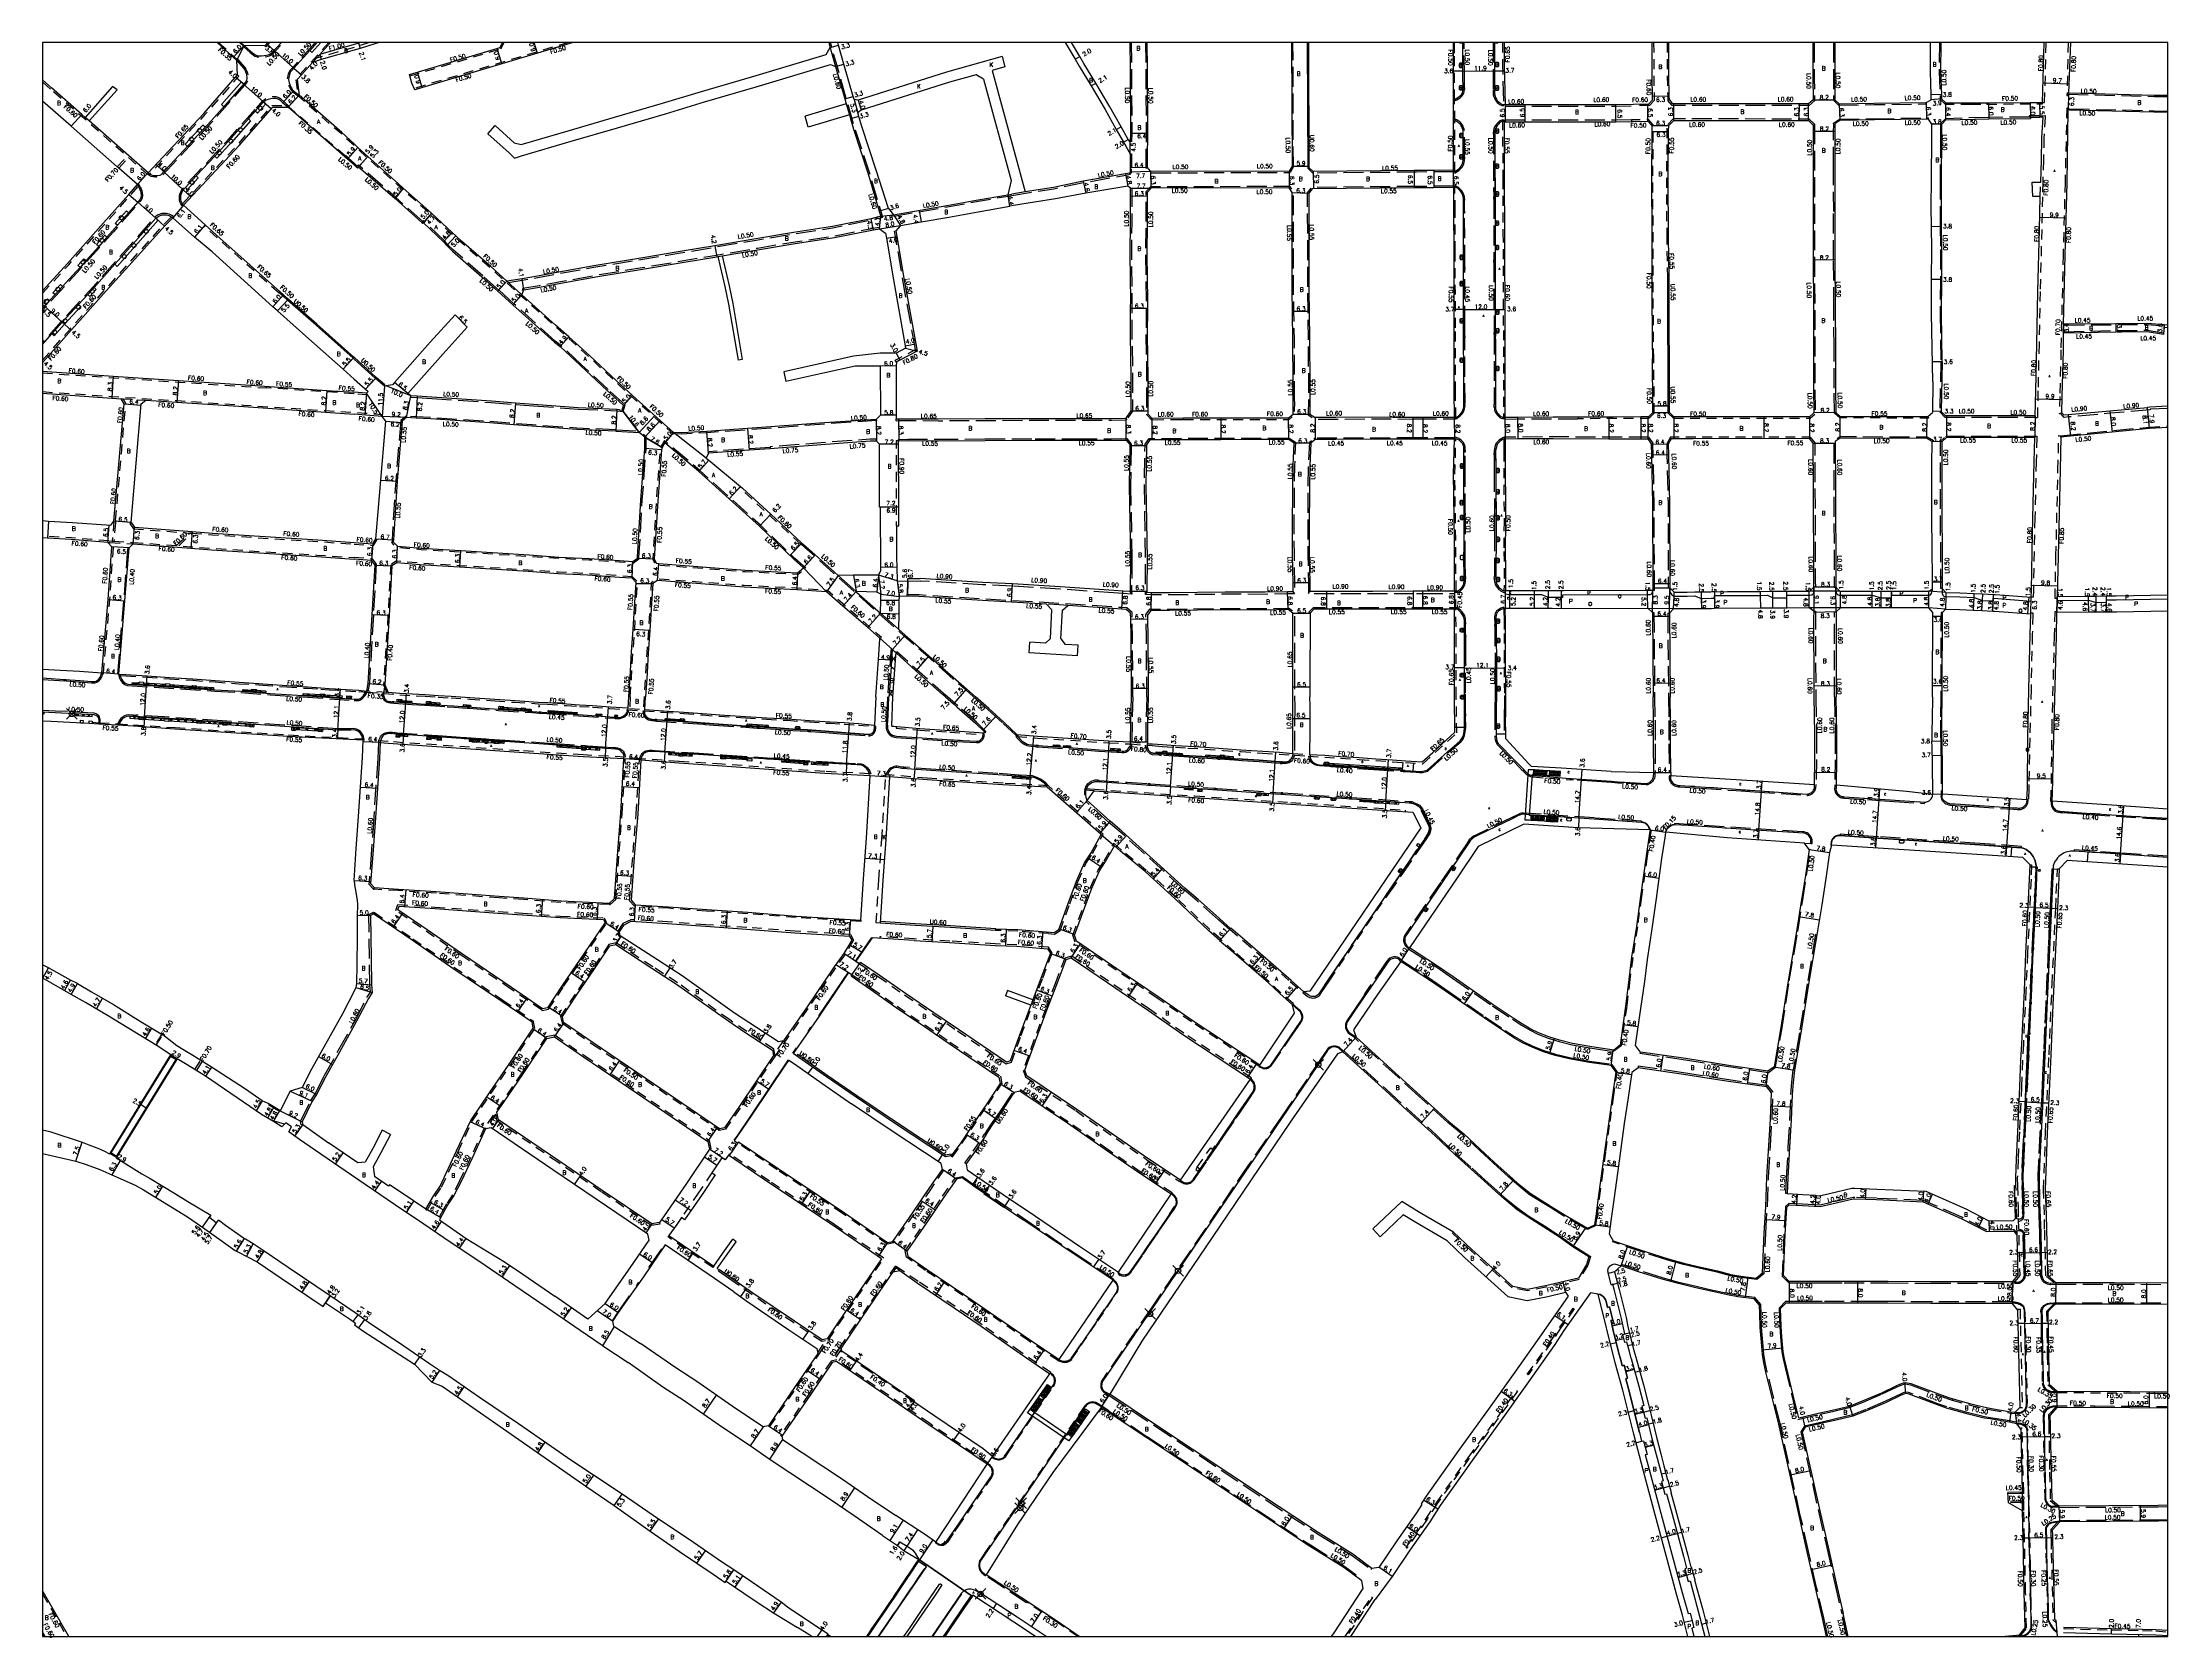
# Model space of a CAD drawing. Header units: metres. Extents: x -2400 to -1599, y -108600 to -108000.
import ezdxf

# ---------------------------------------------------------------- set-up
doc = ezdxf.new("R2010")
doc.units = ezdxf.units.M
doc.header["$LTSCALE"] = 2.5
doc.header["$PDMODE"] = 35
doc.header["$PDSIZE"] = 2
for name, pattern in [('22320', [2.5, 1.5, -1]), ('22330', [4, 3, -1]), ('51070', [2.5, 1.5, -1])]:
    doc.linetypes.add(name, pattern=pattern)
doc.layers.get('0').update_dxf_attribs({"color": 150, "lineweight": 30})
for name, color, linetype in [('2101000', 175, 'Continuous'), ('2101001', 1, 'Continuous'), ('2102000', 4, 'Continuous'), ('2102001', 191, 'Continuous'), ('2203000', 1, 'Continuous'), ('2211000', 14, 'Continuous'), ('2211100', 7, 'Continuous'), ('2213000', 3, 'Continuous'), ('2226000', 10, 'Continuous'), ('2227000', 1, 'Continuous'), ('2227100', 7, 'Continuous'), ('2231000', 4, 'Continuous'), ('2232000', 120, '22320'), ('2233000', 120, '22330'), ('2235000', 13, 'Continuous'), ('2236000', 3, 'Continuous'), ('2236100', 7, 'Continuous'), ('2238000', 3, 'Continuous'), ('2239000', 3, 'Continuous'), ('5107000', 4, '51070'), ('6131000', 11, 'Continuous'), ('6132000', 60, '61320'), ('6165200', 90, '61300'), ('9107000', 4, 'Continuous'), ('9109100', 10, 'Continuous'), ('9109230', 7, 'Continuous'), ('9201100', 215, 'Continuous'), ('9201500', 222, 'Continuous'), ('9202100', 82, 'Continuous'), ('9202200', 82, 'Continuous'), ('9203500', 155, 'Continuous'), ('9301100', 1, 'Continuous'), ('999', 7, 'Continuous')]:
    doc.layers.add(name, color=color, linetype=linetype)
doc.styles.add('Dm_Anotation', font='txt.shx', dxfattribs={"bigfont": 'pscdm.shx'})
doc.linetypes.add('61300', pattern='A,2,-0.75,[1,dmdr.shx,S=0.15,R=0,X=0,Y=0],-0.75', length=3.5)
doc.linetypes.add('61320', pattern='A,0,[3,dmdr.shx,S=0.25,R=0,X=0,Y=0],1.5,[3,dmdr.shx,S=0.25,R=0,X=0,Y=0]', length=1.5)

# ---------------------------------------------------------------- blocks, each defined once
blk = doc.blocks.new('223800')
at = {"color": 0, "linetype": 'Continuous'}
blk.add_circle((0, 0), 0.75, dxfattribs=at)
blk = doc.blocks.new('223900')
blk.add_lwpolyline([(-0.2, -0.4), (-0.4, -0.3), (-0.5, -0.3), (-0.5, -0.2), (-0.4, 0), (-0.5, 0.2), (-0.5, 0.3), (-0.4, 0.3), (-0.2, 0.4), (0, 0.5), (0, 0.5), (0, 0.5), (0.2, 0.4), (0.4, 0.3), (0.5, 0.3), (0.5, 0.2), (0.4, 0), (0.5, -0.2), (0.5, -0.3), (0.4, -0.3), (0.2, -0.4), (0, -0.5), (0, -0.5), (0, -0.5)], close=True)
blk = doc.blocks.new('910910')
blk.add_lwpolyline([(1, -1), (1, 1), (-1, 1), (-1, -1)], close=True)
for points in [[(-0.8, 0.8), (0.8, -0.8)], [(-0.8, -0.8), (0.8, 0.8)]]:
    blk.add_lwpolyline(points)

msp = doc.modelspace()

# ---------------------------------------------------------------- linework, layer by layer
at = {"layer": '2101000', "flags": 128}
for points in [[(-2334.23, -108000), (-2334.22, -108000.01), (-2326.88, -108006.7)], [(-2316.37, -108001.28), (-2324.07, -108001.14), (-2325.32, -108000)], [(-2316.37, -108001.28), (-2315.61, -108000.44), (-2315.22, -108000)], [(-2291.58, -108000), (-2295.64, -108004.51)], [(-2282.76, -108000.77), (-2294.4, -108004.15), (-2295.64, -108004.51)], [(-2280.29, -108000), (-2281.03, -108000.23), (-2282.76, -108000.77)], [(-2273.23, -108000), (-2274.89, -108000.52), (-2280.44, -108002.25), (-2282.76, -108002.85)], [(-2104.01, -108000), (-2103.53, -108001.84)], [(-2094.54, -108021.41), (-2094.85, -108020.31), (-2098.34, -108008.1), (-2100.34, -108001), (-2100.6, -108000)], [(-2015.02, -108000), (-2011.3, -108006.31), (-2009.8, -108008.86), (-2005.34, -108016.33), (-2000, -108025.26), (-1995.86, -108032.72), (-1993.11, -108037.54), (-1992.29, -108039), (-1990.58, -108041.93)], [(-1990.54, -108037.43), (-1991.39, -108036.52), (-1994.03, -108031.69), (-1998.27, -108024.25), (-2003.53, -108015.25), (-2008.09, -108007.83), (-2009.58, -108005.3), (-2012.7, -108000)], [(-1990.69, -108000), (-1990.6, -108009.79), (-1990.5, -108034.1), (-1990.54, -108037.43)], [(-1984.29, -108000), (-1984.2, -108009.75), (-1984.1, -108034.12), (-1984.2, -108043.58), (-1984.16, -108046.97)], [(-1929.82, -108000), (-1929.68, -108046.55)], [(-1923.92, -108000), (-1923.77, -108047.3), (-1923.17, -108047.12)], [(-1793.93, -108021.57), (-1794.12, -108012.11), (-1794.15, -108000)], [(-1733.6, -108000), (-1733.58, -108013.38), (-1733.53, -108021.33), (-1733.53, -108021.55), (-1735.22, -108023.11), (-1738.83, -108023.1), (-1785.98, -108023.05), (-1786.27, -108023.05), (-1787.64, -108021.46), (-1787.66, -108020.15), (-1787.82, -108012.03), (-1787.85, -108000)], [(-1725.4, -108000), (-1725.38, -108013.32), (-1725.33, -108021.51), (-1723.76, -108023.05)], [(-1691.01, -108022.6), (-1689.08, -108021.55), (-1689.04, -108019.68), (-1689.33, -108011), (-1689.31, -108000)], [(-1685.51, -108000), (-1685.53, -108011.01), (-1685.24, -108019.61), (-1685.2, -108021.22), (-1683.62, -108022.76), (-1668.11, -108022.67), (-1667.51, -108022.67), (-1651.83, -108022.59), (-1648.33, -108022.57), (-1647.15, -108022.56)], [(-2326.58, -108012.19), (-2326.88, -108006.7)], [(-2298.32, -108007.48), (-2302.53, -108012.21), (-2304.1, -108013.9), (-2303.34, -108019.86)], [(-2295.06, -108006.42), (-2298.32, -108007.48)], [(-2282.76, -108002.85), (-2295.06, -108006.42)], [(-2101.51, -108009), (-2098.02, -108021.23), (-2097.49, -108023.06)], [(-2038.82, -108005.31), (-2059.77, -108011.11), (-2093.02, -108021.7)], [(-2037.76, -108009.14), (-2042.6, -108010.48)], [(-2396.62, -108017.05), (-2400, -108014.03)], [(-2383.97, -108028.17), (-2385.26, -108027.03), (-2396.62, -108017.05)], [(-2360.21, -108049.05), (-2339.34, -108026.66), (-2326.58, -108012.19)], [(-2048.58, -108012.14), (-2058.64, -108014.92), (-2091.8, -108025.51), (-2093.07, -108026.5)], [(-2364.26, -108053.47), (-2371.34, -108047.25), (-2371.87, -108046.79), (-2389.22, -108031.54), (-2400, -108022.07)], [(-2347, -108061.27), (-2326, -108038.75), (-2313.3, -108024.34), (-2307.6, -108024.36)], [(-2282.76, -108046.09), (-2285.19, -108043.86), (-2286.22, -108042.99), (-2291.4, -108038.57), (-2307.6, -108024.36)], [(-2282.76, -108038.09), (-2287.31, -108033.91), (-2303.34, -108019.86)], [(-2093.02, -108021.7), (-2094.54, -108021.41)], [(-1849.46, -108023.3), (-1842.07, -108023.3), (-1807.9, -108023.3), (-1801.11, -108023.18), (-1795.39, -108023.08)], [(-1793.93, -108021.57), (-1795.39, -108023.08)], [(-1723.76, -108023.05), (-1723.58, -108023.04), (-1710.57, -108022.86), (-1691.01, -108022.6)], [(-1600, -108026.29), (-1605.23, -108026.18), (-1637.05, -108025.4), (-1637.54, -108025.38)], [(-1600, -108019.99), (-1605.1, -108019.88), (-1637.39, -108019.08)], [(-2360.21, -108049.05), (-2382.49, -108029.47)], [(-2096.29, -108027.24), (-2095.85, -108028.77), (-2094.74, -108032.6), (-2089.32, -108049.06), (-2085.02, -108063.54), (-2084.41, -108065.4), (-2088.12, -108066.31), (-2102.67, -108069.28), (-2117.34, -108071.48), (-2131.51, -108073.85), (-2146.95, -108076.48), (-2159.99, -108078.69), (-2174.83, -108081.16), (-2191.76, -108083.95), (-2205.64, -108086.48), (-2213.68, -108087.91), (-2219.48, -108088.99), (-2225.22, -108089.84), (-2231.23, -108084.37), (-2242.26, -108074.75), (-2244.39, -108072.78), (-2245.79, -108071.48), (-2253.57, -108064.28), (-2264.21, -108054.83), (-2266.05, -108053.19), (-2272.92, -108047.06), (-2277.5, -108042.91), (-2281.27, -108039.45), (-2282.76, -108038.09)], [(-2081.57, -108062.49), (-2086.17, -108048.06), (-2091.59, -108031.63), (-2092.68, -108027.85), (-2093.07, -108026.5)], [(-1849.87, -108029.8), (-1842.07, -108029.8), (-1807.89, -108029.8), (-1801.94, -108029.7), (-1795.68, -108029.59), (-1794.19, -108031.21), (-1794.21, -108033.5), (-1794.34, -108050.45), (-1794.26, -108073.47), (-1794.2, -108092.99), (-1794.14, -108112.62), (-1793.95, -108118.91)], [(-1787.96, -108073.43), (-1788.04, -108050.48), (-1787.91, -108033.54), (-1787.89, -108031.26), (-1785.99, -108029.35), (-1738.84, -108029.4), (-1735.23, -108029.41), (-1733.49, -108031.06)], [(-1733.49, -108031.06), (-1733.5, -108033.36), (-1733.56, -108046.75), (-1733.49, -108063.67), (-1733.51, -108081.91), (-1733.38, -108099.69), (-1733.36, -108114.65), (-1733.35, -108130.12), (-1733.2, -108139.44), (-1734.86, -108140.89), (-1778.04, -108140.92), (-1785.9, -108140.93)], [(-1688.43, -108127.58), (-1688.99, -108101.99), (-1688.91, -108089.18), (-1688.86, -108077.94), (-1688.96, -108069.19), (-1689.04, -108061.88), (-1688.99, -108051.51), (-1688.86, -108035.93), (-1688.89, -108030.72), (-1690.09, -108028.87), (-1690.87, -108028.9), (-1710.48, -108029.15), (-1723.49, -108029.34), (-1725.3, -108030.6), (-1725.29, -108031.15), (-1725.3, -108033.4), (-1725.36, -108046.76), (-1725.29, -108063.65), (-1725.31, -108081.85), (-1725.18, -108099.61), (-1725.16, -108114.63), (-1725.15, -108130.05), (-1725, -108139.31), (-1723.35, -108140.77), (-1690.63, -108140.82), (-1690.29, -108140.82)], [(-1684.99, -108120.2), (-1685.19, -108101.95), (-1685.11, -108089.2), (-1685.06, -108077.92), (-1685.16, -108069.14), (-1685.24, -108061.86), (-1685.19, -108051.55), (-1685.06, -108035.91), (-1685.09, -108030.69), (-1683.52, -108029.16), (-1667.4, -108028.67), (-1651.65, -108028.58), (-1651.66, -108028.08), (-1648.24, -108028.07)], [(-1990.58, -108041.93), (-1990.6, -108043.59), (-1990.55, -108047.06), (-1990.55, -108047.09)], [(-1990.55, -108047.09), (-1990.58, -108048.77), (-1990.88, -108049.15), (-1992.38, -108049.41), (-2008.25, -108052.24), (-2019.44, -108054.52), (-2030.11, -108056.23)], [(-1930.72, -108048.37), (-1982.88, -108048.55), (-1984.16, -108046.97)], [(-1929.68, -108046.55), (-1930.72, -108048.37)], [(-1923.17, -108047.12), (-1921.68, -108048.59)], [(-1882.76, -108048.22), (-1883.7, -108048.23), (-1921.68, -108048.59)], [(-1868.93, -108048.09), (-1876.32, -108048.16), (-1882.76, -108048.22)], [(-2400, -108093.42), (-2390.63, -108083.19), (-2377.03, -108067.91), (-2367.52, -108057.15), (-2364.26, -108053.47)], [(-2079.64, -108064.85), (-2059.62, -108061.36), (-2048.57, -108059.37), (-2036.7, -108057.31)], [(-2077.04, -108068.88), (-2078.77, -108070.89), (-2078.41, -108072.99), (-2075.79, -108088.67), (-2071.32, -108113.44), (-2070.76, -108116.14), (-2077.24, -108119.54), (-2077.76, -108119.81), (-2078.61, -108120.27), (-2078.62, -108121.71), (-2078.67, -108140.16), (-2078.67, -108141.7), (-2077.82, -108141.69), (-2077.79, -108141.69), (-2074.37, -108141.63), (-2062.81, -108141.71), (-2045.16, -108141.58), (-2026.38, -108141.54), (-2010.55, -108141.53), (-1997.68, -108141.47), (-1992.14, -108141.34), (-1990.27, -108138.61), (-1990.2, -108126.27), (-1990.44, -108109.99), (-1990.42, -108100.02), (-1990.41, -108097), (-1990.65, -108080.09), (-1990.49, -108067.35), (-1990.45, -108057.74), (-1990.44, -108054.82)], [(-1990.44, -108054.82), (-1991.49, -108054.13), (-2007.33, -108056.75), (-2018.65, -108058.85), (-2034.49, -108061.4), (-2035.95, -108061.65)], [(-1882.76, -108054.72), (-1883.64, -108054.73), (-1922.09, -108055.09), (-1923.38, -108056.75), (-1923.35, -108075.59), (-1923.33, -108094.01), (-1923.22, -108101.06), (-1923.04, -108112.27), (-1922.95, -108127.89), (-1922.98, -108139.84), (-1920.98, -108141.17)], [(-1868.91, -108054.59), (-1876.25, -108054.66), (-1882.76, -108054.72)], [(-2400, -108120.47), (-2399.64, -108120.08), (-2389.18, -108108.26), (-2386.9, -108105.61), (-2376.01, -108093.46), (-2367.56, -108084.06), (-2354.09, -108069.14), (-2350.94, -108065.93)], [(-2282.76, -108126.7), (-2286.8, -108122.93), (-2299.79, -108111.57), (-2311.53, -108100.99), (-2313.27, -108099.43), (-2336.17, -108078.81), (-2342.74, -108073.25), (-2350.94, -108065.93)], [(-2307.5, -108096.55), (-2309.24, -108094.99), (-2333.21, -108073.59), (-2338.63, -108068.75), (-2338.8, -108068.6), (-2347, -108061.27)], [(-2081.57, -108062.49), (-2079.64, -108064.85)], [(-2069.31, -108067.52), (-2058.85, -108065.69), (-2047.8, -108063.7), (-2035.95, -108061.65)], [(-2144.18, -108080.27), (-2130.84, -108078), (-2116.67, -108075.62), (-2101.95, -108073.42), (-2087.23, -108070.52), (-2084.95, -108070.07), (-2082.68, -108071.72), (-2082.36, -108073.65), (-2079.73, -108089.37), (-2075.26, -108114.16), (-2075.11, -108115), (-2078.67, -108116.9), (-2084.75, -108116.97)], [(-2077.04, -108068.88), (-2069.31, -108067.52)], [(-1787.69, -108088.49), (-1787.96, -108073.43)], [(-2084.47, -108140.14), (-2086.17, -108141.84), (-2107.49, -108143.26), (-2119.07, -108144.19), (-2134.65, -108145.32), (-2149.94, -108146.39), (-2159.47, -108146.87), (-2162.44, -108146.85), (-2167.51, -108142.24), (-2170.15, -108139.87), (-2177.99, -108132.86), (-2184.02, -108127.27), (-2194.11, -108117.79), (-2201.93, -108110.78), (-2206.86, -108106.37), (-2219.59, -108094.97), (-2218.8, -108093.03), (-2212.97, -108092.05), (-2204.89, -108090.61), (-2191.04, -108088.09), (-2174.16, -108085.31), (-2159.26, -108082.83), (-2146.24, -108080.62), (-2145.66, -108080.52)], [(-1785.9, -108140.93), (-1787.53, -108139.31), (-1788.08, -108139.31), (-1788.24, -108088.49)], [(-1788.24, -108088.49), (-1787.69, -108088.49)], [(-2307.84, -108096.92), (-2307.5, -108096.55)], [(-2282.76, -108119.15), (-2283.13, -108118.82), (-2297.05, -108106.43), (-2307.84, -108096.92)], [(-2244.69, -108102.49), (-2254.06, -108112.79), (-2267.55, -108127.95), (-2268.32, -108128.81), (-2270.66, -108129.23), (-2271.27, -108129.33)], [(-1600, -108106.38), (-1601.37, -108106.27), (-1607.74, -108105.78), (-1619.6, -108105.88), (-1639.33, -108106.06)], [(-1600, -108107.42), (-1601.44, -108107.27), (-1601.61, -108109.41), (-1601.64, -108109.86), (-1607.84, -108108.89), (-1619.58, -108108.98), (-1639.39, -108109.46)], [(-2271.27, -108129.33), (-2274.69, -108126.46), (-2282.76, -108119.15)], [(-2084.47, -108140.14), (-2084.61, -108121.79)], [(-1793.89, -108136.85), (-1793.95, -108118.91)], [(-1684.99, -108120.2), (-1685.34, -108138.86)], [(-2400, -108123.77), (-2373.4, -108125.56), (-2348.86, -108127.2), (-2323.63, -108128.89), (-2292.95, -108130.96), (-2282.76, -108131.64)], [(-2282.76, -108126.7), (-2277.44, -108131.36)], [(-1688.43, -108127.58), (-1688.65, -108139.21)], [(-2400, -108132.02), (-2373.95, -108133.84), (-2370.38, -108134.06)], [(-2366.64, -108180.67), (-2362.86, -108135.97)], [(-2362.86, -108135.97), (-2361.08, -108134.65)], [(-2361.08, -108134.65), (-2349.39, -108135.38), (-2324.25, -108137.07), (-2293.5, -108139.14), (-2282.76, -108139.86)], [(-2278.02, -108132.04), (-2282.76, -108131.64)], [(-2277.44, -108131.36), (-2278.02, -108132.04)], [(-1793.83, -108139.23), (-1793.89, -108136.85)], [(-1640.06, -108139.25), (-1639.2, -108140.2), (-1637.46, -108140.05), (-1621.8, -108138.66), (-1607.63, -108137.4), (-1607.65, -108137.2), (-1606.75, -108137.15), (-1600, -108136.81)], [(-2270.83, -108142.54), (-2272.19, -108140.78), (-2278.34, -108140.24), (-2282.76, -108139.86)], [(-2282.76, -108188.17), (-2275.72, -108188.65), (-2274.59, -108186.77), (-2274.27, -108183.88), (-2272.69, -108164.74), (-2270.83, -108142.54)], [(-2264.6, -108142.5), (-2266.5, -108165.07), (-2267.9, -108187.25), (-2267.96, -108187.99), (-2266.4, -108189.54), (-2257.47, -108190.33), (-2242.7, -108191.26), (-2216.83, -108192.9), (-2205.6, -108193.67), (-2194.25, -108194.22), (-2182.82, -108195.04), (-2177.78, -108195.38), (-2176.02, -108194.06)], [(-2263, -108141.17), (-2264.6, -108142.5)], [(-2184.21, -108146.33), (-2198.86, -108145.63), (-2215.75, -108144.44), (-2222.6, -108143.9), (-2231.64, -108143.18), (-2253.97, -108141.68), (-2259.42, -108141.41), (-2263, -108141.17)], [(-1882.76, -108141.11), (-1884.21, -108141.1), (-1891.69, -108141.12), (-1899.2, -108141.01), (-1913.23, -108141.17), (-1920.98, -108141.17)], [(-1868.64, -108141.09), (-1880.47, -108141.11), (-1882.76, -108141.11)], [(-1795.51, -108140.95), (-1798.33, -108140.95), (-1808.73, -108140.98), (-1810.42, -108140.98), (-1821.82, -108141.01), (-1831.38, -108141.04), (-1844.74, -108141.11), (-1849.54, -108141.13)], [(-1793.83, -108139.23), (-1795.51, -108140.95)], [(-1690.29, -108140.82), (-1688.65, -108139.21)], [(-1683.73, -108140.5), (-1685.34, -108138.86)], [(-1649.9, -108140.48), (-1683.73, -108140.5)], [(-1600, -108144.91), (-1606.86, -108145.26), (-1621.02, -108146.62), (-1636.65, -108148.21), (-1640.31, -108148.53)], [(-2184.21, -108146.33), (-2175.37, -108146.74)], [(-2176.02, -108194.06), (-2176, -108193.72), (-2174.74, -108172.24), (-2173.3, -108152.87), (-2173.3, -108148.59), (-2175.37, -108146.74)], [(-2084.47, -108198.88), (-2084.49, -108197.61), (-2084.62, -108174.91), (-2084.92, -108174.91), (-2084.99, -108151.23), (-2086.05, -108150.03), (-2088.52, -108150.05), (-2106.85, -108151.43), (-2118.44, -108152.37), (-2126.12, -108152.93), (-2134.06, -108153.5), (-2149.37, -108154.57), (-2150.17, -108156.4), (-2149.22, -108157.2), (-2137.29, -108167.16), (-2136.52, -108167.81), (-2125.88, -108177.58), (-2114.15, -108188.43), (-2112.68, -108189.7), (-2109.14, -108192.88), (-2101.87, -108199.4), (-2100.49, -108200.64)], [(-2077.72, -108181.97), (-2077.72, -108174.88), (-2077.79, -108151.21), (-2077.8, -108149.99), (-2077.66, -108149.98), (-2074.34, -108149.84), (-2062.8, -108149.91), (-2045.12, -108149.78), (-2026.34, -108149.74), (-2010.51, -108149.73), (-1997.65, -108149.67), (-1992.08, -108149.64)], [(-1992.08, -108149.64), (-1990.73, -108151.37), (-1990.74, -108151.68), (-1991, -108166.82), (-1990.51, -108194.28), (-1990.6, -108206.32), (-1990.6, -108206.52), (-1990.6, -108206.66), (-1993.31, -108206.48), (-1996.76, -108206.25), (-2016.93, -108204.88), (-2034.89, -108203.76), (-2046.08, -108203.23), (-2069.66, -108201.8)], [(-1929.23, -108206.6), (-1929.28, -108203.44), (-1929.47, -108192.91), (-1929.51, -108182.48), (-1929.43, -108167.71), (-1929.28, -108159.08), (-1928.91, -108150.78), (-1930.9, -108149.44), (-1931.48, -108149.45), (-1944.89, -108149.46), (-1956.43, -108149.53), (-1969.25, -108149.53), (-1982.4, -108149.58), (-1983.16, -108149.58), (-1984.43, -108151.38), (-1984.44, -108151.7), (-1984.7, -108166.57), (-1984.21, -108194.26), (-1984.3, -108206.27), (-1984.3, -108206.57), (-1984.29, -108206.95), (-1982.7, -108206.97), (-1975.79, -108207.06), (-1954.78, -108206.79), (-1939.76, -108206.82), (-1931.32, -108206.64), (-1929.23, -108206.6)], [(-1882.76, -108149.31), (-1884.2, -108149.3), (-1891.75, -108149.32), (-1899.02, -108149.34), (-1913.24, -108149.37), (-1920.98, -108149.37), (-1922.61, -108150.84), (-1922.98, -108159.28), (-1923.13, -108167.77), (-1923.21, -108182.49), (-1923.17, -108192.84), (-1922.98, -108203.33), (-1922.93, -108206.47), (-1916.68, -108206.47), (-1899.24, -108206.47), (-1884.09, -108206.45), (-1882.76, -108206.45)], [(-1868.5, -108149.29), (-1880.39, -108149.31), (-1882.76, -108149.31)], [(-1849.4, -108149.13), (-1844.7, -108149.11), (-1831.34, -108149.04), (-1810.4, -108149.18), (-1798.32, -108149.15), (-1795.76, -108149.15)], [(-1794.43, -108151.03), (-1794.43, -108151.33), (-1794.34, -108155.36), (-1793.94, -108173.59), (-1793.87, -108203.75), (-1793.88, -108205.22), (-1793.88, -108206.3), (-1795.83, -108206.31), (-1827.53, -108206.43), (-1831.71, -108206.41), (-1835.48, -108206.4), (-1838.17, -108206.39), (-1849.38, -108206.34)], [(-1795.76, -108149.15), (-1794.43, -108151.03)], [(-1786.92, -108149.13), (-1788.03, -108151.15)], [(-1788.03, -108151.15), (-1787.94, -108155.22), (-1787.54, -108173.54), (-1787.47, -108203.74), (-1787.47, -108205.28), (-1785.85, -108206.92)], [(-1785.85, -108206.92), (-1780.91, -108206.85), (-1778.03, -108206.78), (-1775.67, -108206.77), (-1771.98, -108206.72), (-1765.75, -108206.63), (-1753.29, -108206.67), (-1748.74, -108206.53), (-1746.31, -108206.51), (-1735.01, -108206.52), (-1734.87, -108206.52), (-1733.29, -108204.99), (-1733.3, -108202.58), (-1733.42, -108166.65), (-1733.47, -108150.79), (-1734.86, -108149.09), (-1778.72, -108149.12), (-1785.96, -108149.13), (-1786.92, -108149.13)], [(-1650.02, -108148.68), (-1683.34, -108148.7), (-1685.03, -108150.26), (-1685.1, -108158.85), (-1685.1, -108180.22), (-1684.97, -108189.11), (-1684.92, -108203.15), (-1684.91, -108205.57), (-1683.56, -108207.03), (-1678.25, -108207.16), (-1672.85, -108207.4), (-1669.69, -108207.54), (-1665.6, -108207.72), (-1664.83, -108207.75), (-1651.4, -108208.74)], [(-2366.64, -108180.67), (-2365.38, -108182.47)], [(-2365.38, -108182.47), (-2343.72, -108184.11), (-2336.01, -108184.69), (-2296.37, -108187.24), (-2282.76, -108188.17)], [(-2078.57, -108181.97), (-2077.72, -108181.97)], [(-2377.69, -108237.29), (-2375.26, -108209.6), (-2373.94, -108189.84), (-2375.37, -108188.17), (-2389.19, -108187.09), (-2398.12, -108186.51), (-2400, -108186.39)], [(-2371.31, -108237.8), (-2368.98, -108210.11), (-2367.45, -108190.27), (-2365.86, -108188.76), (-2344.19, -108190.39), (-2336.45, -108190.98), (-2296.78, -108193.53), (-2282.76, -108194.49)], [(-2277.99, -108244.19), (-2277.38, -108241.25), (-2275.86, -108215.4), (-2274.83, -108196.71), (-2276.13, -108194.94), (-2282.76, -108194.49)], [(-2179.35, -108246.31), (-2178.84, -108239.07), (-2178.29, -108229.41), (-2177.64, -108220.93), (-2177.06, -108210.81), (-2176.58, -108203.28), (-2178.08, -108201.67), (-2182.87, -108201.36), (-2194.69, -108200.51), (-2205.97, -108199.96), (-2217.25, -108199.18), (-2243.1, -108197.55), (-2257.94, -108196.61), (-2266.68, -108195.83), (-2268.54, -108197.02), (-2269.57, -108215.71), (-2271.2, -108241.77), (-2269.96, -108244.72)], [(-2085.28, -108200.49), (-2094.75, -108200.44), (-2100.49, -108200.64)], [(-2085.28, -108200.49), (-2084.47, -108198.88)], [(-2086.32, -108246.31), (-2085.33, -108232.2), (-2084.8, -108224.63), (-2084.77, -108224.27), (-2086.05, -108223.11), (-2089.29, -108220.25), (-2098.7, -108212.17), (-2104.86, -108206.74), (-2116.1, -108205.97), (-2135.94, -108204.96), (-2168.46, -108202.49), (-2170.31, -108203.68), (-2170.78, -108211.2), (-2171.35, -108221.29), (-2172.01, -108229.84), (-2172.56, -108239.5), (-2173.04, -108246.31)], [(-2093.77, -108206.66), (-2093.55, -108206.85), (-2084.52, -108214.86)], [(-2084.48, -108207.64), (-2085.95, -108206.85), (-2093.77, -108206.66)], [(-2084.52, -108214.86), (-2084.42, -108209.86), (-2084.48, -108207.64)], [(-2022.12, -108211.39), (-2035.28, -108210.65), (-2046.22, -108210.03), (-2070.09, -108208.49), (-2077.54, -108208.36), (-2077.55, -108208.59), (-2077.62, -108209.95), (-2077.72, -108215.06), (-2077.83, -108220.84)], [(-1882.76, -108206.45), (-1880.42, -108206.45), (-1868.48, -108206.45)], [(-1641.69, -108208.48), (-1629.85, -108208.38), (-1627.01, -108208.35), (-1623.1, -108208.32), (-1619.43, -108208.29), (-1600, -108207.91)], [(-1990.11, -108246.32), (-1990.09, -108243.12), (-1990.25, -108223.81), (-1990.38, -108217.11), (-1990.43, -108214.81), (-1992.1, -108213.37), (-1993.76, -108213.26), (-1997.16, -108213.04), (-2014.03, -108211.89)], [(-1929.42, -108246.32), (-1929.42, -108242.56), (-1929.4, -108214.75), (-1931.18, -108213.44), (-1939.69, -108213.62), (-1954.75, -108213.59), (-1975.79, -108213.86), (-1982.79, -108213.77), (-1984.12, -108215.53), (-1984.09, -108216.98), (-1983.95, -108223.71), (-1983.8, -108243.15), (-1983.81, -108246.32)], [(-1882.76, -108213.25), (-1884.09, -108213.25), (-1899.24, -108213.27), (-1916.68, -108213.27), (-1921.41, -108213.27), (-1922.9, -108214.75), (-1922.92, -108242.57), (-1922.92, -108246.32)], [(-1868.47, -108213.25), (-1880.41, -108213.25), (-1882.76, -108213.25)], [(-1794.04, -108214.6), (-1795.56, -108213.01), (-1795.8, -108213.01), (-1827.53, -108213.13), (-1831.74, -108213.11), (-1835.51, -108213.1), (-1838.38, -108213.09), (-1847.68, -108213.05), (-1849.37, -108213.05)], [(-1794.04, -108214.6), (-1793.78, -108246.32)], [(-1733.15, -108246.32), (-1733.15, -108242.23), (-1733.2, -108216.35), (-1733.19, -108214.59), (-1733.2, -108214.09), (-1734.99, -108212.82), (-1743.4, -108212.92), (-1746.33, -108212.91), (-1750.18, -108212.94), (-1753.25, -108212.97), (-1770.6, -108213.1), (-1771.89, -108213.12), (-1775.58, -108213.17), (-1778, -108213.18), (-1786.1, -108213.21), (-1787.64, -108214.78)], [(-1787.64, -108214.78), (-1787.38, -108246.32)], [(-1688.61, -108246.32), (-1688.61, -108242.15), (-1688.48, -108215.9), (-1688.48, -108214.5), (-1690.01, -108212.86), (-1704.06, -108212.86), (-1707.96, -108212.86), (-1711.25, -108212.86), (-1723.23, -108212.85), (-1724.9, -108214.29), (-1724.9, -108216.34), (-1724.85, -108242.22), (-1724.85, -108246.32)], [(-1685.01, -108246.32), (-1685.01, -108242.15), (-1684.88, -108215.92), (-1684.88, -108214.58), (-1683.72, -108213.33), (-1678.46, -108213.45), (-1673.12, -108213.69), (-1669.97, -108213.83), (-1665.88, -108214.01), (-1665.2, -108214.04), (-1651.55, -108215.04)], [(-1600, -108214.01), (-1619.34, -108214.39), (-1623.04, -108214.42), (-1626.96, -108214.45), (-1629.8, -108214.48), (-1641.83, -108214.58)], [(-2077.83, -108220.84), (-2075.3, -108223.13), (-2066.33, -108230.84), (-2056.21, -108239.78), (-2052.16, -108243.34), (-2048.77, -108246.32)], [(-2079.9, -108246.31), (-2079.18, -108235.99), (-2078.82, -108230.89), (-2078.74, -108229.73)], [(-2060.13, -108246.31), (-2061.21, -108245.37), (-2071.29, -108236.47), (-2078.74, -108229.73)], [(-2049.92, -108430.1), (-2045.57, -108433.07), (-2038, -108438.26), (-2031.06, -108442.99)], [(-2047.88, -108427.13), (-2043.53, -108430.1), (-2035.99, -108435.27), (-2028.98, -108439.93)]]:
    msp.add_lwpolyline(points, dxfattribs=at)
at = {"layer": '2101000', "color": 244, "flags": 128}
for points in [[(-2261.92, -108012.09), (-2227.8, -108001.93), (-2226.84, -108000)], [(-2200.29, -108000), (-2259.91, -108017.76)]]:
    msp.add_lwpolyline(points, dxfattribs=at)
at = {"layer": '2101000'}
for points in [[(-1868.93, -108048.09), (-1868.87, -108036.61), (-1868.9, -108029.47), (-1868.95, -108021.43), (-1868.95, -108004.05), (-1868.95, -108000)], [(-1849.79, -108000), (-1849.8, -108008.26), (-1849.52, -108018.32), (-1849.46, -108023.3)], [(-1647.15, -108022.56), (-1646.55, -108000)], [(-1636.65, -108000), (-1637.39, -108019.08)], [(-1639.33, -108106.06), (-1639.33, -108106.06), (-1638.6, -108079.99), (-1637.88, -108052.69), (-1637.54, -108025.38)], [(-1849.87, -108029.8), (-1849.77, -108051.48), (-1849.69, -108071.51), (-1849.55, -108108.34), (-1849.54, -108141.13)], [(-1651.07, -108052.53), (-1647.86, -108052.62), (-1647.61, -108044.32), (-1647.39, -108035.93), (-1646.96, -108028.06), (-1648.24, -108028.07)], [(-2282.76, -108046.09), (-2281.48, -108047.26), (-2281.08, -108046.81), (-2267.32, -108058.74), (-2257.23, -108067.71), (-2256.86, -108068.04), (-2256.66, -108067.81), (-2249.05, -108075), (-2247.78, -108076.45), (-2245.67, -108078.54), (-2234.62, -108088.17), (-2228.57, -108093.56), (-2222.92, -108098.7), (-2207.35, -108112.77), (-2205.2, -108114.43), (-2197.55, -108121.55), (-2187.46, -108131.03), (-2181.31, -108136.59)], [(-1868.91, -108054.59), (-1868.86, -108063.1), (-1868.82, -108078.51), (-1868.72, -108107.41), (-1868.73, -108131.29), (-1868.64, -108141.09)], [(-1649.9, -108140.48), (-1649.7, -108131.13), (-1649.29, -108113.46), (-1648.88, -108093.72), (-1648.27, -108070.34), (-1648.01, -108058.02), (-1650.83, -108057.93)], [(-2182.77, -108138.24), (-2183.83, -108138.13), (-2198.38, -108137.45), (-2215.14, -108136.26), (-2221.96, -108135.72), (-2231.05, -108135.01), (-2253.47, -108133.49), (-2258.95, -108133.18), (-2261.41, -108133.03), (-2262.52, -108132.07), (-2249.22, -108117.13), (-2240.2, -108107.2)], [(-1639.39, -108109.46), (-1639.45, -108115.76), (-1639.85, -108133.29), (-1640.06, -108139.25)], [(-2373.12, -108180.14), (-2369.28, -108135.97), (-2370.38, -108134.06)], [(-2182.77, -108138.24), (-2181.83, -108138.34), (-2181.31, -108136.59)], [(-1868.48, -108206.45), (-1868.55, -108187.19), (-1868.87, -108162.54), (-1868.5, -108149.29)], [(-1849.4, -108149.13), (-1849.42, -108150.32), (-1849.41, -108154.01), (-1849.37, -108180.23), (-1849.4, -108191.57), (-1849.26, -108198.01), (-1849.38, -108206.34)], [(-1651.4, -108208.74), (-1651.38, -108206.13), (-1651.13, -108191.59), (-1650.83, -108179.07), (-1650.33, -108157.77), (-1650.02, -108148.68)], [(-1640.31, -108148.53), (-1640.5, -108160.88), (-1641.26, -108193.36), (-1641.69, -108208.48)], [(-2400, -108179.98), (-2397.7, -108180.13), (-2388.73, -108180.71), (-2374.34, -108181.72), (-2373.12, -108180.14)], [(-2078.57, -108181.97), (-2078.57, -108193.94), (-2078.49, -108197.44), (-2078.3, -108202.61)], [(-2078.3, -108202.61), (-2074.35, -108202.82), (-2074.33, -108201.72), (-2069.66, -108201.8)], [(-1922.91, -108268.04), (-1917.34, -108268.3), (-1911.41, -108268.71), (-1904.35, -108269.18), (-1898.1, -108269.6), (-1891.91, -108270.05), (-1886.89, -108270.39), (-1880.64, -108270.79), (-1876.69, -108267.23), (-1868.36, -108259.61), (-1868.51, -108246.32), (-1868.49, -108226.19), (-1868.47, -108213.25)], [(-1840.49, -108271.5), (-1849.22, -108262.08), (-1849.25, -108260.15), (-1849.28, -108255.23), (-1849.24, -108252.67), (-1849.19, -108249.24), (-1849.21, -108246.84), (-1849.2, -108245.77), (-1849.25, -108241.19), (-1849.28, -108235.1), (-1849.33, -108229.92), (-1849.27, -108222.51), (-1849.31, -108217.17), (-1849.41, -108214.1), (-1849.37, -108213.05)], [(-1684.8, -108282.86), (-1653.06, -108284.95), (-1652.88, -108280.86), (-1652.76, -108261.73), (-1652.3, -108243.55), (-1651.83, -108222.86), (-1651.55, -108215.04)], [(-1600, -108288.56), (-1619.18, -108287.25), (-1643.54, -108285.6), (-1643.45, -108282.59), (-1642.82, -108256.41), (-1641.92, -108223.51), (-1641.83, -108214.58)], [(-2400, -108235.85), (-2393.27, -108236.27), (-2386.07, -108236.62), (-2377.69, -108237.29)], [(-2371.31, -108237.8), (-2368.61, -108237.86), (-2360.57, -108238.38), (-2352.22, -108239.06), (-2343.45, -108239.54), (-2335.01, -108240.17), (-2326.03, -108240.84), (-2318.59, -108241.25), (-2317.05, -108241.4), (-2307.99, -108242.03), (-2300.25, -108242.55), (-2295.27, -108242.9), (-2292.12, -108243.11), (-2285.75, -108243.48), (-2280.88, -108243.82), (-2277.99, -108244.19)], [(-2179.56, -108250.61), (-2186.39, -108250.14), (-2192.95, -108249.66), (-2197.9, -108249.4), (-2202.7, -108249.06), (-2209.86, -108248.55), (-2213.45, -108248.38), (-2222.12, -108247.83), (-2229.74, -108247.28), (-2239.14, -108246.64), (-2246.2, -108246.16), (-2251.04, -108245.9), (-2255.93, -108245.55), (-2265.51, -108245.01), (-2269.96, -108244.72)], [(-2179.56, -108250.61), (-2179.35, -108246.31)], [(-2173.28, -108251.12), (-2173.04, -108246.31)], [(-2086.32, -108246.31), (-2086.81, -108256.92)], [(-2080.35, -108257.3), (-2079.9, -108246.31)], [(-2060.13, -108246.31), (-2057.11, -108248.97), (-2055.8, -108250.08), (-2048.84, -108256.26), (-2045.6, -108259.39), (-2045.62, -108259.89)], [(-2033.22, -108260.52), (-2038.01, -108256), (-2043.86, -108250.65), (-2048.77, -108246.32)], [(-1990.5, -108263.19), (-1990.41, -108255.81), (-1990.11, -108246.32)], [(-1983.81, -108246.32), (-1984.11, -108255.88), (-1984.09, -108263.99)], [(-1929.41, -108267.64), (-1929.39, -108259.06), (-1929.32, -108249.78), (-1929.42, -108246.32)], [(-1922.91, -108268.04), (-1922.89, -108259.09), (-1922.82, -108249.78), (-1922.92, -108246.32)], [(-1793.54, -108274.8), (-1793.62, -108263.99), (-1793.62, -108255.13), (-1793.78, -108246.32)], [(-1787.14, -108274.75), (-1787.22, -108263.96), (-1787.22, -108255.17), (-1787.38, -108246.32)], [(-1732.96, -108279.33), (-1732.85, -108269.92), (-1732.82, -108260.18), (-1733.15, -108246.32)], [(-1724.76, -108279.43), (-1724.65, -108269.98), (-1724.62, -108260.2), (-1724.85, -108246.32)], [(-1688.61, -108246.32), (-1688.69, -108254.85)], [(-1684.8, -108282.86), (-1684.88, -108271.49), (-1684.98, -108265.14), (-1685.05, -108258.85), (-1685.1, -108255.05), (-1685.01, -108246.32)], [(-2279.33, -108262.66), (-2307.45, -108261.21), (-2319.28, -108260.43), (-2350.15, -108258.42), (-2365.79, -108257.4), (-2371.75, -108257.01), (-2378.76, -108256.59), (-2382.48, -108256.37), (-2389.67, -108255.94), (-2396.79, -108255.59), (-2400, -108255.42)], [(-2173.28, -108251.12), (-2166.27, -108251.53), (-2158.55, -108252.01), (-2151.58, -108252.54), (-2145.1, -108253.04), (-2135.39, -108253.66), (-2127.41, -108254.15), (-2119.58, -108254.56), (-2111.32, -108255.15), (-2103.54, -108255.69), (-2098.24, -108255.97), (-2092.81, -108256.38), (-2086.81, -108256.92)], [(-2080.35, -108257.3), (-2079.61, -108257.39), (-2078.34, -108257.51), (-2069.71, -108258.16), (-2058.48, -108258.93), (-2045.62, -108259.89)], [(-1688.69, -108254.85), (-1688.85, -108258.9), (-1688.81, -108262.94)], [(-2282.73, -108315.38), (-2281.95, -108303.4), (-2281.1, -108291.4), (-2279.61, -108269.17), (-2279.33, -108262.66)], [(-2272.96, -108263.45), (-2273.22, -108269.53), (-2274.72, -108291.83), (-2275.57, -108303.85), (-2276.5, -108316.55), (-2275.12, -108318.13), (-2266.05, -108318.65), (-2251.83, -108319.63), (-2228.15, -108321.39), (-2218.88, -108322.02), (-2204.83, -108323.13), (-2186.58, -108323.93), (-2184.72, -108322.27), (-2183.45, -108304.44), (-2182.37, -108290.05), (-2181.18, -108269.54)], [(-2272.96, -108263.45), (-2269.92, -108263.71), (-2220.58, -108267.12), (-2196.54, -108268.73), (-2181.18, -108269.54)], [(-2033.22, -108260.52), (-2025.49, -108261.1), (-1998.67, -108262.9), (-1990.5, -108263.19)], [(-1984.09, -108263.99), (-1982.22, -108263.98), (-1978.4, -108264.24), (-1973.48, -108264.58), (-1968.8, -108264.9), (-1962.26, -108265.26), (-1955.59, -108265.75), (-1948.93, -108266.19), (-1940.71, -108266.79), (-1934.42, -108267.19), (-1929.41, -108267.64)], [(-1688.4, -108282.89), (-1688.58, -108271.55), (-1688.68, -108265.2), (-1688.81, -108262.94)], [(-2174.8, -108270.07), (-2175.98, -108290.42), (-2177.16, -108304.89), (-2178.44, -108322.85), (-2176.93, -108324.58), (-2164.4, -108325.36), (-2149.99, -108326.4), (-2134.51, -108327.42), (-2116.33, -108328.84), (-2092, -108330.34)], [(-2174.8, -108270.07), (-2160.54, -108271.16), (-2144.16, -108272.24), (-2105.54, -108274.99), (-2088.43, -108275.86)], [(-1809.58, -108274.43), (-1828.22, -108273.14), (-1839.58, -108272.47), (-1840.49, -108271.5)], [(-2092, -108330.34), (-2090.98, -108314.75), (-2089.84, -108299.54), (-2088.43, -108275.86)], [(-2081.14, -108276.36), (-2082.56, -108300.03), (-2083.69, -108315.26), (-2084.76, -108331.53)], [(-2021.78, -108280.27), (-2038.49, -108279.47), (-2067.01, -108277.6), (-2081.14, -108276.36)], [(-2041.26, -108334.21), (-2041.22, -108333.61), (-2032.88, -108333.93), (-2019.24, -108335), (-2017.48, -108333.86), (-2013.89, -108324.04), (-2010.85, -108315.74), (-2007.81, -108308.78), (-2005.33, -108305.01), (-2001.48, -108298.09), (-2021.78, -108280.27)], [(-2006.75, -108285.34), (-2004.12, -108281.71), (-1966.28, -108284.21), (-1930.15, -108286.66), (-1884.14, -108289.71), (-1881.19, -108295.66)], [(-1809.58, -108274.43), (-1793.54, -108274.8)], [(-1787.14, -108274.75), (-1787.13, -108275.97), (-1754.38, -108277.98), (-1732.96, -108279.33)], [(-1724.76, -108279.43), (-1698.35, -108281.77), (-1688.4, -108282.89)], [(-1952.79, -108333.47), (-1956.92, -108329.79), (-1965.05, -108322.63), (-1969.99, -108318.34), (-1993.78, -108296.87), (-1998.18, -108293.13), (-2006.75, -108285.34)], [(-1881.19, -108295.66), (-1923.01, -108357.12), (-1925.21, -108357.34)], [(-1794.9, -108296.42), (-1821.94, -108295.59), (-1842.42, -108294.21), (-1859.64, -108302.7), (-1867.54, -108314.39), (-1885.45, -108340.84)], [(-1794.9, -108296.42), (-1795.07, -108297.64), (-1796.35, -108306.28), (-1798.49, -108321.41), (-1800.05, -108332.81), (-1801.83, -108344.36), (-1802.87, -108352.66), (-1804.1, -108362.79), (-1806.2, -108377.46), (-1808.6, -108379.27), (-1816.8, -108378.11), (-1824.11, -108376.81), (-1829.02, -108375.59), (-1833.03, -108374.32), (-1836.89, -108372.8), (-1839.83, -108371.37), (-1842.98, -108369.52), (-1846.43, -108367.28), (-1853.94, -108362.19), (-1869.02, -108351.76), (-1874.9, -108347.69), (-1885.45, -108340.84)], [(-1735.06, -108303.77), (-1736.45, -108313.51), (-1737.99, -108323.34), (-1739.83, -108334.6), (-1742.97, -108353.19), (-1745.85, -108371.54), (-1748.24, -108385.52), (-1750.51, -108387.17), (-1764.46, -108385.17), (-1781.5, -108382.49), (-1798.56, -108380.01), (-1800.36, -108377.61), (-1798.36, -108363.61), (-1796.92, -108353.41), (-1795.88, -108345.19), (-1794.11, -108333.67), (-1792.54, -108322.24), (-1790.41, -108307.14), (-1789.14, -108298.5), (-1788.96, -108297.25)], [(-1735.06, -108303.77), (-1736.71, -108301.33), (-1765.93, -108299.43), (-1788.96, -108297.25)], [(-1941.77, -108384.93), (-1967.21, -108368.09), (-1980.11, -108359.19), (-1995.59, -108348.64), (-2010.82, -108338.27), (-2011.55, -108335.99), (-2004.99, -108318.31), (-2002.16, -108311.84), (-1999.85, -108308.33), (-1996.52, -108302.34)], [(-1929.52, -108362.21), (-1934.29, -108357.99), (-1938.58, -108354), (-1951.62, -108342.66), (-1956.92, -108338.1), (-1956.85, -108338.02), (-1960.96, -108334.35), (-1973.61, -108322.35), (-1981.99, -108314.78), (-1984.99, -108312.07), (-1994.19, -108304.44), (-1996.52, -108302.34)], [(-1727.33, -108304.88), (-1728.74, -108314.66), (-1730.29, -108324.57), (-1732.13, -108335.88), (-1735.27, -108354.45), (-1738.16, -108372.8), (-1740.55, -108386.79)], [(-1658.05, -108443.41), (-1657.4, -108442.73), (-1657.71, -108430.22), (-1657.21, -108430.22), (-1657.26, -108427.52), (-1656.92, -108420.29), (-1656.46, -108410.08), (-1655.68, -108393.04), (-1655.32, -108383.1), (-1654.97, -108376.96), (-1654.02, -108356.81), (-1653.41, -108342.93), (-1652.07, -108314.9), (-1651.84, -108309.49), (-1654.57, -108306.73), (-1660.11, -108306.38), (-1699.27, -108303.9), (-1726.56, -108302.1), (-1727.33, -108304.88)], [(-1600, -108310.37), (-1637.87, -108307.87), (-1640.9, -108311.02), (-1641.34, -108320.34), (-1641.56, -108325.85), (-1642.91, -108354.6), (-1643.25, -108362.29), (-1643.8, -108374.89), (-1644.06, -108381.08), (-1644.55, -108392.07), (-1645.42, -108410.59), (-1646.12, -108431.83), (-1645.84, -108441.32), (-1645.73, -108446.72), (-1645.47, -108457.05), (-1645.28, -108463.99), (-1642.02, -108466.87)], [(-2282.73, -108315.38), (-2282.54, -108317.1), (-2282.03, -108319.84), (-2281.55, -108322.93), (-2281.47, -108324.52), (-2281.58, -108328.72), (-2281.61, -108336.96), (-2281.64, -108346.91), (-2281.85, -108354.16), (-2282.11, -108355.77), (-2282.69, -108357.09), (-2287.1, -108365.61), (-2293.51, -108377.1), (-2298.71, -108386.4), (-2302.23, -108393.3)], [(-2255.68, -108439.21), (-2252.73, -108434.07), (-2250.36, -108430.55), (-2244.13, -108417.21), (-2238.79, -108405.75), (-2231.7, -108395.34), (-2224.35, -108384.58), (-2215.31, -108371.06), (-2215.74, -108368.8), (-2227.07, -108360.99), (-2245.5, -108348.51), (-2260.9, -108337.86), (-2275.44, -108328.02), (-2276.58, -108328.64), (-2276.33, -108344.83), (-2276.17, -108354.69), (-2275.88, -108357.62), (-2277.36, -108359.85), (-2281.81, -108368.45), (-2288.27, -108380.02), (-2293.42, -108389.23), (-2296.89, -108396.03), (-2298.5, -108398.54), (-2302.3, -108406.24), (-2302.04, -108407.31), (-2300.29, -108408.55), (-2292.32, -108414.15)], [(-2087.76, -108337.06), (-2093.85, -108345.85)], [(-2071.91, -108338.02), (-2087.76, -108337.06)], [(-2041.26, -108334.21), (-2058.22, -108333.15), (-2071.56, -108332.33), (-2084.76, -108331.53)], [(-2071.91, -108338.02), (-2058.58, -108338.83), (-2041.47, -108339.91), (-2033.24, -108340.22), (-2021.68, -108341.13), (-2020.61, -108342.81), (-2024.04, -108351.97), (-2027.23, -108360.32)], [(-1925.21, -108357.34), (-1929.98, -108353.12), (-1947.49, -108337.9), (-1952.72, -108333.4), (-1952.79, -108333.47)], [(-2093.85, -108345.85), (-2092.46, -108346.75), (-2092.12, -108346.25)], [(-2028.01, -108362.38), (-2032.3, -108373.65), (-2035.74, -108383.33), (-2037.17, -108383.79), (-2055.23, -108371.55), (-2064.49, -108365.21), (-2075.18, -108358.02), (-2085.1, -108351.08), (-2092.12, -108346.25)], [(-1971.62, -108428.24), (-1983.55, -108420.32), (-1995.57, -108412.08), (-2010.72, -108401.59), (-2029.52, -108388.96), (-2030.21, -108386.87), (-2026.27, -108375.8), (-2021.83, -108363.84), (-2018.14, -108354.2), (-2014.75, -108345.12), (-2012.84, -108344.52), (-1999.13, -108353.84), (-1983.67, -108364.39), (-1970.74, -108373.42), (-1945.31, -108390.26)], [(-1888.72, -108345.87), (-1897.51, -108358.38), (-1906.52, -108371.66), (-1905.58, -108374.47)], [(-1905.58, -108374.47), (-1889.44, -108389.08), (-1881.44, -108396.39), (-1870.71, -108406.17), (-1865.06, -108410.76), (-1856.93, -108418.35), (-1852.03, -108422.83), (-1847.82, -108426.61), (-1844.76, -108429.38), (-1840.09, -108433.19), (-1835.91, -108435.82), (-1832.17, -108438.15), (-1826.88, -108441.44), (-1818.41, -108446.3), (-1815.71, -108445), (-1815.24, -108441.81), (-1814.31, -108434.93), (-1813.34, -108427.54), (-1811.9, -108417.39), (-1810.34, -108406.14), (-1809.04, -108397.12), (-1807.66, -108387.65), (-1809.58, -108385.09), (-1817.73, -108383.94), (-1825.34, -108382.58), (-1830.62, -108381.27), (-1835, -108379.88), (-1839.24, -108378.22), (-1842.88, -108376.55), (-1846.14, -108374.62), (-1849.75, -108372.27), (-1857.32, -108367.15), (-1872.43, -108356.69), (-1878.24, -108352.67), (-1888.72, -108345.87)], [(-2386.81, -108354.17), (-2389.49, -108352.97), (-2397.7, -108348.34), (-2400, -108347.15)], [(-2389.26, -108358.41), (-2399.91, -108352.26), (-2400, -108352.21)], [(-2386.81, -108354.17), (-2381.51, -108357.35), (-2373.24, -108362.17), (-2362.85, -108368.58), (-2354.72, -108373.58)], [(-2096.58, -108350.06), (-2107.72, -108366.55), (-2117.42, -108380.54)], [(-2096.58, -108350.06), (-2095.34, -108350.84), (-2095.68, -108351.33), (-2088.27, -108356.41), (-2078.7, -108363.25), (-2068.03, -108370.42), (-2058.78, -108376.76), (-2040.01, -108389.48), (-2039.54, -108391.83), (-2044.57, -108399.49), (-2047.59, -108403.86), (-2054.36, -108414.14), (-2057.92, -108419.09), (-2060.08, -108419.49), (-2078.92, -108407), (-2093.76, -108396.97), (-2104.94, -108389.31), (-2115.28, -108382.06), (-2117.42, -108380.54)], [(-2351.77, -108381.03), (-2357.19, -108377.47), (-2365.26, -108372.5), (-2375.61, -108366.23), (-2383.88, -108361.41), (-2389.26, -108358.41)], [(-1941.77, -108384.93), (-1928.72, -108365.42), (-1929.52, -108362.21)], [(-2336.43, -108385.7), (-2343.43, -108381.34), (-2347.16, -108379.06), (-2349.48, -108377.63), (-2354.72, -108373.58)], [(-2226.41, -108398.94), (-2219.05, -108388.16), (-2210.17, -108374.89), (-2207.23, -108374.33), (-2196.33, -108381.85), (-2176.41, -108395.37), (-2149.55, -108413.68), (-2148.98, -108416.62), (-2157.66, -108429.56), (-2165.98, -108441.65), (-2167.72, -108444.16), (-2170.66, -108444.72), (-2189.34, -108432.12), (-2205.68, -108421.01)], [(-2351.77, -108381.03), (-2352.02, -108381.44), (-2351.85, -108381.55), (-2374.29, -108418.01), (-2374.46, -108417.91), (-2374.76, -108418.39)], [(-2349.3, -108382.56), (-2349.55, -108382.96), (-2349.72, -108382.86), (-2372.17, -108419.32), (-2372, -108419.43), (-2372.28, -108419.89)], [(-2338.65, -108389.15), (-2345.59, -108384.83), (-2349.3, -108382.56)], [(-2315.11, -108399.42), (-2317.29, -108398.32), (-2323.58, -108394.01), (-2336.43, -108385.7)], [(-2119.13, -108383.01), (-2119.92, -108384.16), (-2133.23, -108403.97), (-2138.41, -108411.56), (-2139.6, -108413.27)], [(-2119.13, -108383.01), (-2117.01, -108384.51), (-2106.65, -108391.77), (-2095.46, -108399.45)], [(-1910.54, -108379.95), (-1912.58, -108380.67), (-1930.42, -108406.45), (-1959.7, -108449.81), (-1986.22, -108488.86), (-1998.22, -108508.83)], [(-1817.95, -108457.16), (-1823.92, -108453.38), (-1829, -108449.72), (-1834.94, -108445.89), (-1840.76, -108442.22), (-1845.02, -108439.24), (-1849.85, -108435.3), (-1853.04, -108432.4), (-1857.26, -108428.61), (-1862.19, -108424.11), (-1868.3, -108418.71), (-1875.76, -108411.58), (-1886.43, -108401.85), (-1894.43, -108394.54), (-1910.54, -108379.95)], [(-2307.24, -108410.1), (-2306.28, -108408.18), (-2308.47, -108406.68), (-2309.98, -108408.22), (-2313.12, -108406.2), (-2317.57, -108403.54), (-2319.58, -108402.19), (-2338.65, -108389.15)], [(-2302.23, -108393.3), (-2306.75, -108394.71), (-2310.54, -108402.14)], [(-1971.62, -108428.24), (-1954.08, -108402.94), (-1945.31, -108390.26)], [(-1740.55, -108386.79), (-1741.03, -108391.42), (-1741.38, -108396), (-1741.78, -108405.52), (-1742.39, -108415.8), (-1743, -108427.37), (-1743.24, -108433.28)], [(-2310.54, -108402.14), (-2310.66, -108402.08), (-2315.11, -108399.42)], [(-2205.68, -108421.01), (-2228.42, -108405.54), (-2228.96, -108402.69), (-2226.41, -108398.94)], [(-2139.6, -108413.27), (-2138.32, -108414.27), (-2138.01, -108413.81), (-2123.16, -108423.9), (-2098.55, -108440.33), (-2081.89, -108451.74), (-2079.92, -108451.38), (-2072.51, -108440.67), (-2066.01, -108431.05), (-2061.26, -108424.19), (-2061.68, -108422.03), (-2080.58, -108409.5), (-2095.46, -108399.45)], [(-1975.16, -108433.57), (-1987.13, -108425.63), (-1999.18, -108417.36), (-2014.24, -108406.82), (-2032.16, -108394.78), (-2034.22, -108395.2), (-2034.68, -108395.91), (-2035.19, -108395.58), (-2039.84, -108402.67), (-2042.86, -108407.05), (-2045.43, -108410.95), (-2044.93, -108411.28), (-2049.17, -108417.71), (-2052.32, -108422.09), (-2051.92, -108424.36), (-2047.88, -108427.13)], [(-2400, -108409.34), (-2397.23, -108409.98), (-2385.07, -108413.96)], [(-2189.4, -108490.45), (-2197.62, -108484.8), (-2210.1, -108476.25), (-2222.23, -108468), (-2235.82, -108458.77), (-2246.51, -108451.52), (-2256.51, -108444.81), (-2267.52, -108437.38), (-2283.64, -108426.37), (-2295.25, -108418.45), (-2303.33, -108412.89), (-2307.24, -108410.1)], [(-2194.69, -108480.51), (-2188.21, -108474.65), (-2178.78, -108461.19), (-2171.69, -108450.82), (-2172.12, -108448.56), (-2191.58, -108435.43), (-2207.93, -108424.32), (-2231.09, -108408.57), (-2233.25, -108408.98), (-2238.33, -108419.91), (-2242.47, -108428.79), (-2245.13, -108434.07), (-2247.38, -108437.41), (-2248.7, -108439.71), (-2250.57, -108443.23)], [(-2400, -108418.17), (-2387.41, -108421.09)], [(-2385.07, -108413.96), (-2382.55, -108414.96), (-2378.54, -108416.46), (-2376.18, -108417.56), (-2375.32, -108418.05), (-2374.76, -108418.39)], [(-2281.28, -108421.68), (-2292.32, -108414.15)], [(-2387.41, -108421.09), (-2383.58, -108422.39), (-2378.43, -108424.22), (-2373.95, -108426.21)], [(-2373.95, -108426.21), (-2365.08, -108430.15), (-2361.99, -108431.93), (-2352.63, -108437.61), (-2345.41, -108442.08), (-2338.97, -108446.58), (-2327.43, -108454.7), (-2326.51, -108455.27), (-2319.25, -108459), (-2310.19, -108465.1), (-2294.36, -108475.78), (-2293.48, -108474.45)], [(-2372.28, -108419.89), (-2371.87, -108420.13), (-2369.66, -108421.43), (-2362.59, -108425.81), (-2359.45, -108427.62), (-2350.01, -108433.35), (-2345.34, -108436.24), (-2336.62, -108441.39), (-2337.13, -108442.13), (-2334.46, -108444.25), (-2333.77, -108443.27)], [(-2143, -108420.63), (-2144.24, -108419.79), (-2148.03, -108425.43), (-2146.78, -108426.27), (-2151.71, -108433.61), (-2158.3, -108443.18), (-2159.53, -108442.33), (-2161.29, -108444.88), (-2164.2, -108449.1)], [(-2141.8, -108418.85), (-2143, -108420.63)], [(-2084.19, -108457.8), (-2102.08, -108445.55), (-2126.68, -108429.12), (-2141.8, -108418.85)], [(-2255.68, -108439.21), (-2264.66, -108433.16), (-2269.37, -108429.94), (-2269.77, -108430.52), (-2275.1, -108426.88)], [(-2049.92, -108430.1), (-2053.83, -108427.42), (-2055.99, -108427.82), (-2060.72, -108434.66), (-2067.23, -108444.29), (-2074.61, -108454.95), (-2074.25, -108456.91), (-2067.25, -108461.77), (-2053.3, -108471.15), (-2043.16, -108478.14), (-2028.46, -108488.24), (-2017.27, -108495.8)], [(-1995, -108462.84), (-1975.16, -108433.57)], [(-1743.24, -108433.28), (-1737.35, -108433.59), (-1732.52, -108433.83), (-1732.53, -108434.03), (-1731.27, -108434.09), (-1727.41, -108433.23), (-1718.91, -108431.25), (-1717.83, -108431.22), (-1709.5, -108431.59), (-1691.12, -108432.41), (-1676.09, -108439.04), (-1667.33, -108443.57), (-1658.32, -108443.41), (-1658.05, -108443.41)], [(-2028.98, -108439.93), (-2009.65, -108453.08), (-1995, -108462.84)], [(-1658.44, -108466.55), (-1658.71, -108466.55), (-1689.16, -108466.56), (-1705.28, -108466.41), (-1711.88, -108466.38), (-1721.81, -108466.45), (-1730.12, -108466.41), (-1736.56, -108466.39), (-1742.51, -108466.42), (-1744.67, -108464.19), (-1744.03, -108448.56), (-1743.46, -108438.62), (-1743.45, -108438.4), (-1742.49, -108437.53), (-1737.56, -108437.78), (-1730.93, -108438.11), (-1726.52, -108437.13), (-1718.41, -108435.24), (-1717.87, -108435.23), (-1709.67, -108435.58), (-1692.05, -108436.38), (-1677.81, -108442.65), (-1668.27, -108447.59), (-1658.28, -108447.41), (-1657.9, -108447.41)], [(-2323.57, -108450.51), (-2324.34, -108450.03), (-2331.12, -108445.26), (-2333.77, -108443.27)], [(-2250.57, -108443.23), (-2240.59, -108450.22), (-2226.06, -108459), (-2219.25, -108463.62), (-2207.16, -108471.96)], [(-2164.2, -108449.1), (-2147.37, -108460.61)], [(-1997.05, -108465.92), (-2011.72, -108456.14), (-2031.06, -108442.99)], [(-1817.95, -108457.16), (-1818.84, -108460.04), (-1821.85, -108465.16), (-1834.26, -108468.07), (-1841.09, -108469.44), (-1846.54, -108468.32), (-1862.04, -108454.4), (-1868.88, -108447.86)], [(-1658.44, -108466.55), (-1656.3, -108463.97), (-1656.71, -108448.95), (-1657.9, -108447.41)], [(-2291.68, -108471.8), (-2307.5, -108461.12), (-2316.57, -108455.02), (-2320.75, -108452.27), (-2323.57, -108450.51)], [(-2165.65, -108452.62), (-2173.84, -108464.6), (-2183.29, -108478.09), (-2185.44, -108481.31)], [(-2139.81, -108470.3), (-2149.1, -108463.94), (-2165.65, -108452.62)], [(-2084.19, -108457.8), (-2093.96, -108472.22), (-2100.86, -108482.29), (-2104.62, -108487.98), (-2106.58, -108488.38), (-2117.01, -108481.36), (-2132.66, -108470.79), (-2137.63, -108467.24), (-2137.98, -108467.73), (-2145.56, -108462.55), (-2145.22, -108462.05)], [(-1871.3, -108451.08), (-1864.75, -108457.34), (-1848.4, -108472.02), (-1841.1, -108473.52), (-1833.41, -108471.98), (-1826.68, -108470.41), (-1825.67, -108471.9), (-1835.83, -108486.44), (-1845.84, -108500.54), (-1856.11, -108514.93), (-1867.03, -108530.05), (-1879.15, -108547.17)], [(-2146.04, -108461.5), (-2145.22, -108462.05)], [(-2042.46, -108532.23), (-2045.91, -108529.4), (-2064.11, -108517.06), (-2072.03, -108511.63), (-2071.81, -108511.3), (-2088.64, -108499.76), (-2099.14, -108492.58), (-2099.33, -108491.6), (-2095.54, -108485.86), (-2088.67, -108475.82), (-2079.82, -108462.76), (-2077.36, -108462.3), (-2070.74, -108466.89), (-2056.79, -108476.27), (-2046.68, -108483.24), (-2032.04, -108493.54), (-2020.85, -108501.1)], [(-2017.27, -108495.8), (-1997.05, -108465.92)], [(-1805.81, -108460.48), (-1808.23, -108462.71), (-1806.58, -108469.34), (-1803.94, -108479.93), (-1803.27, -108483.46), (-1801.05, -108492.39), (-1800.24, -108494.86), (-1797.37, -108505.28), (-1795.52, -108512.66), (-1794.36, -108517.25), (-1793.2, -108521.87), (-1792.47, -108525), (-1790.8, -108531.27), (-1789.71, -108535.75), (-1788.3, -108541.02), (-1788.21, -108540.99), (-1786.93, -108545.79), (-1787.03, -108545.82), (-1785.33, -108552.18), (-1780.71, -108569.38), (-1779.5, -108573.87), (-1779.4, -108573.85), (-1778.1, -108578.64), (-1778.2, -108578.66), (-1777.3, -108581.96), (-1775.09, -108590.03), (-1772.53, -108600)], [(-1728.45, -108600), (-1729.98, -108593.08), (-1732.68, -108581.7), (-1735.72, -108568.14), (-1738.82, -108554.53), (-1745.57, -108524.16), (-1746.47, -108520.09), (-1748.81, -108510.5), (-1751.28, -108500.48), (-1752.09, -108496.97), (-1752.59, -108493.85), (-1752.89, -108490.81), (-1753.13, -108487.84), (-1753.41, -108483.65), (-1753.61, -108478.38), (-1753.65, -108475.25), (-1755.7, -108472.93), (-1761.9, -108472.1), (-1765.81, -108471.42), (-1771.36, -108470.21), (-1777.68, -108468.75), (-1784.19, -108467.2), (-1790.38, -108465.54), (-1799.26, -108462.69), (-1805.81, -108460.48)], [(-2104.45, -108599.38), (-2104.28, -108599.13), (-2108.98, -108596.12), (-2119.63, -108588.93), (-2122.02, -108587.1), (-2133.18, -108579.47), (-2139.78, -108574.99), (-2144, -108572.17), (-2156.97, -108563.28), (-2168.17, -108555.88), (-2181.87, -108546.39), (-2192.62, -108539.33), (-2200.78, -108533.9), (-2220.9, -108519.92), (-2235.48, -108510.1), (-2247.03, -108502.05), (-2250.52, -108499.95), (-2254.32, -108497.35), (-2263.96, -108490.79), (-2277.3, -108481.87), (-2282.28, -108478.18), (-2291.68, -108471.8)], [(-2194.69, -108480.51), (-2207.16, -108471.96)], [(-2139.81, -108470.3), (-2134.83, -108473.84), (-2119.14, -108484.53), (-2108.53, -108491.67), (-2108.19, -108493.43), (-2116.4, -108505.56), (-2126.76, -108520.67), (-2128.72, -108521.06), (-2139.15, -108514.21), (-2153.66, -108504.09), (-2161.68, -108498.95), (-2174.95, -108489.75)], [(-1814.48, -108471.13), (-1817.33, -108470.6), (-1827.3, -108484.87), (-1830.69, -108490.09), (-1840.71, -108504.2), (-1850.99, -108518.6), (-1861.91, -108533.72), (-1873.92, -108550.68), (-1877.83, -108556.82), (-1885.29, -108567.48), (-1891.97, -108577.43), (-1898.34, -108586.04)], [(-1782.74, -108592), (-1784.93, -108584.04), (-1788.34, -108571.44), (-1792.96, -108554.22), (-1797.34, -108537.78), (-1801.07, -108523.8), (-1805.2, -108507.34), (-1808.05, -108497.01), (-1814.48, -108471.13)], [(-1738.92, -108517.7), (-1741.14, -108508.62), (-1743.59, -108498.65), (-1744.33, -108495.45), (-1744.76, -108492.84), (-1745.02, -108490.11), (-1745.25, -108487.26), (-1745.52, -108483.23), (-1745.77, -108476.59), (-1743.7, -108474.42), (-1736.55, -108474.39), (-1730.15, -108474.41), (-1721.8, -108474.45), (-1711.87, -108474.38), (-1705.34, -108474.41), (-1689.19, -108474.56), (-1658.65, -108474.55), (-1658.55, -108474.55)], [(-1600, -108466.99), (-1620.11, -108466.92), (-1642.02, -108466.87)], [(-2293.48, -108474.45), (-2284.13, -108480.67), (-2282.18, -108482.12), (-2282.6, -108482.68), (-2279.49, -108484.98), (-2260.01, -108497.47), (-2253.46, -108504.24)], [(-2185.44, -108481.31), (-2185.03, -108483.16), (-2184.57, -108483.43), (-2174.95, -108489.75)], [(-1657.45, -108515.57), (-1655.56, -108513.74), (-1656.43, -108477.15), (-1658.55, -108474.55)], [(-1642.21, -108474.87), (-1642.93, -108475.46), (-1644.76, -108477.32), (-1645.18, -108477.8), (-1645.08, -108485.87), (-1644.99, -108490.62), (-1644.91, -108494.01), (-1644.69, -108505.09), (-1641.65, -108507.65)], [(-1600, -108474.99), (-1620.13, -108474.92), (-1642.21, -108474.87)], [(-2189.4, -108490.45), (-2189.09, -108490.63), (-2179.61, -108496.86)], [(-2133.65, -108528.23), (-2144.03, -108521.41), (-2158.5, -108511.32), (-2166.51, -108506.19), (-2179.61, -108496.86)], [(-2044.48, -108535.21), (-2066.36, -108520.36), (-2091.13, -108503.39), (-2101.12, -108496.56), (-2102.79, -108496.87), (-2111.11, -108509.16), (-2121.67, -108524.57), (-2121.43, -108525.85), (-2098.92, -108540.85), (-2089.43, -108547.29), (-2078.79, -108554.46)], [(-2253.46, -108504.24), (-2249.61, -108505.74), (-2238.05, -108513.79), (-2223.64, -108523.87), (-2195.46, -108543.44), (-2184.88, -108550.75), (-2171.32, -108560.39), (-2160.19, -108567.99), (-2147.23, -108576.87), (-2143.1, -108579.75), (-2142.65, -108579.21), (-2136.05, -108583.69), (-2131.06, -108587.1), (-2124.9, -108591.07), (-2115.8, -108596.58)], [(-2042.46, -108532.23), (-2026.16, -108508.7), (-2020.85, -108501.1)], [(-1738.92, -108517.7), (-1730.97, -108515.88), (-1726.3, -108514.79), (-1719.77, -108513.26), (-1714.89, -108511.32), (-1707.72, -108508.25), (-1702.06, -108505.59), (-1700.94, -108505.07), (-1699.53, -108504.53), (-1698.72, -108504.46), (-1696.75, -108504.79), (-1685.32, -108509.1), (-1682.16, -108510.23), (-1674.17, -108512.5), (-1668.31, -108513.86), (-1666.38, -108514.2), (-1659.1, -108515.41), (-1657.45, -108515.57)], [(-2001.55, -108513.82), (-2019.75, -108538.34), (-2033.02, -108557.81), (-2044.77, -108576.77)], [(-1914.78, -108600), (-1913.86, -108598.63), (-1902.86, -108582.01), (-1903.38, -108579.06), (-1910.12, -108574.05), (-1923.04, -108565.98), (-1942.59, -108553.14), (-1984.34, -108525.29), (-2001.55, -108513.82)], [(-1879.15, -108547.17), (-1881.03, -108550.12), (-1880.77, -108550.28), (-1882.82, -108553.49), (-1890.2, -108564.04), (-1897, -108573.99), (-1899.57, -108574.42), (-1906.74, -108569.09), (-1919.8, -108560.93), (-1939.28, -108548.13), (-1981.01, -108520.3), (-1998.22, -108508.83)], [(-1656.94, -108519.94), (-1659.62, -108519.38), (-1667.05, -108518.14), (-1669.11, -108517.78), (-1675.17, -108516.38), (-1683.38, -108514.04), (-1686.7, -108512.85), (-1697.8, -108508.67), (-1698.74, -108508.51), (-1699.38, -108508.76), (-1700.37, -108509.22), (-1706.08, -108511.9), (-1713.37, -108515.02), (-1718.56, -108517.08), (-1725.39, -108518.68), (-1730.07, -108519.78), (-1736.51, -108521.25), (-1737.61, -108523.04), (-1731.02, -108552.78), (-1727.91, -108566.39), (-1724.87, -108579.95), (-1722.27, -108591.38)], [(-1641.7, -108513.65), (-1644.28, -108516.72), (-1644.36, -108516.81), (-1644.24, -108520.06), (-1644.16, -108527.14), (-1643.93, -108538.21), (-1643.69, -108548.57), (-1640.86, -108550.94)], [(-1641.7, -108513.65), (-1614.28, -108513.85), (-1600, -108513.96)], [(-1641.65, -108507.65), (-1614.23, -108507.85), (-1600, -108507.96)], [(-1656.94, -108519.94), (-1655.39, -108522.08), (-1654.79, -108545.63), (-1660.21, -108545.76)], [(-2083.79, -108562.06), (-2094.47, -108554.63), (-2103.89, -108548.23), (-2126.06, -108533.46), (-2133.65, -108528.23)], [(-2063.69, -108564.46), (-2063.48, -108564.15), (-2053.36, -108548.76), (-2044.48, -108535.21)], [(-1657.15, -108600), (-1656.27, -108599.87), (-1653.75, -108596.73), (-1654.05, -108583.33), (-1654.5, -108563.16), (-1654.73, -108552.74), (-1660.03, -108549.72)], [(-1600, -108550.6), (-1603.67, -108550.71), (-1640.86, -108550.94)], [(-2083.79, -108562.06), (-2078.22, -108565.73), (-2075.73, -108567.73), (-2069.93, -108571.11)], [(-2063.69, -108564.46), (-2067.68, -108561.77), (-2070.53, -108559.89), (-2078.79, -108554.46)], [(-1640.66, -108556.84), (-1643.51, -108559.94), (-1643.44, -108561.73), (-1643.39, -108563.35), (-1643.31, -108568.65), (-1642.68, -108593.46), (-1642.2, -108593.93)], [(-1600, -108556.51), (-1603.56, -108556.61), (-1640.66, -108556.84)], [(-2089.45, -108600), (-2089.01, -108599.35), (-2087.46, -108597.09), (-2085.65, -108594.44), (-2084, -108592.01), (-2082.38, -108589.64), (-2081.1, -108587.76), (-2079.62, -108585.6), (-2079.32, -108585.16), (-2077.17, -108581.93), (-2074.94, -108578.58), (-2072.83, -108575.42), (-2070.9, -108572.51), (-2069.93, -108571.11)], [(-2009.77, -108600), (-2018.34, -108594.16), (-2029.32, -108586.89), (-2044.77, -108576.77)], [(-2390.16, -108600), (-2399.74, -108583.23), (-2400, -108583.38)], [(-2049.81, -108584.47), (-2050.06, -108584.82), (-2050.42, -108584.57), (-2053.3, -108588.77), (-2059.01, -108597.1), (-2060.99, -108600)], [(-2026.19, -108600), (-2034.38, -108594.57), (-2049.81, -108584.47)], [(-1907.57, -108600), (-1898.34, -108586.04)], [(-1780.69, -108600), (-1782.74, -108592)], [(-1720.36, -108600), (-1722.27, -108591.38)], [(-2400, -108599.46), (-2399.69, -108600)], [(-2110.34, -108600), (-2111.12, -108599.5), (-2115.8, -108596.58)], [(-2103.56, -108600), (-2104.45, -108599.38)], [(-1655.56, -108599.49), (-1661.27, -108600)], [(-1600, -108597.82), (-1604.47, -108597.5), (-1609.58, -108597.36), (-1621.21, -108597.12), (-1639.11, -108596.61)]]:
    msp.add_lwpolyline(points, dxfattribs=at)
at = {"layer": '2101000', "flags": 128}
for points in [[(-1982.43, -108141.38), (-1970.53, -108141.33), (-1969.28, -108141.33), (-1956.48, -108141.33), (-1944.93, -108141.26), (-1930.98, -108141.24), (-1929.28, -108139.84), (-1929.27, -108135.02), (-1929.25, -108127.91), (-1929.34, -108112.36), (-1929.52, -108101.17), (-1929.63, -108094.09), (-1929.65, -108075.6), (-1929.67, -108056.5), (-1930.7, -108054.67), (-1982.74, -108054.85), (-1984.14, -108056.4), (-1984.15, -108057.77), (-1984.19, -108067.4), (-1984.35, -108080.08), (-1984.12, -108096.96), (-1984.12, -108100.04), (-1984.14, -108109.94), (-1983.9, -108126.24), (-1983.97, -108138.65), (-1983.98, -108139.81)], [(-2113.55, -108197.79), (-2117.12, -108194.59), (-2130.13, -108182.09), (-2141.48, -108171.73), (-2152.94, -108161.52), (-2165.7, -108150.64), (-2166.74, -108152.43), (-2167.02, -108153.34), (-2168.45, -108172.66), (-2169.73, -108194.37), (-2169.03, -108196.03), (-2167.97, -108196.11), (-2135.53, -108198.58), (-2115.78, -108199.57)], [(-1690.01, -108206.56), (-1688.61, -108205.59), (-1688.62, -108203.16), (-1688.67, -108189.09), (-1688.8, -108180.21), (-1688.8, -108158.82), (-1688.73, -108150.23), (-1690.68, -108149.02), (-1723.37, -108148.97), (-1725.17, -108150.23), (-1725.17, -108150.77), (-1725.12, -108166.6), (-1725, -108202.55), (-1724.99, -108204.99), (-1723.44, -108206.55), (-1723.22, -108206.55), (-1711.25, -108206.56), (-1707.96, -108206.56), (-1704.05, -108206.56)]]:
    msp.add_lwpolyline(points, close=True, dxfattribs=at)
at = {"layer": '2101000'}
for points in [[(-2211.83, -108363.73), (-2223.46, -108355.7), (-2241.91, -108343.21), (-2257.29, -108332.57), (-2266.26, -108326.5), (-2265.78, -108325.08), (-2252.27, -108326.02), (-2228.57, -108327.68), (-2219.34, -108328.31), (-2205.21, -108329.42), (-2188.85, -108330.14), (-2188.27, -108331.3), (-2197.57, -108345.09), (-2204.38, -108355.01), (-2209.87, -108363.34)], [(-2182.52, -108336.26), (-2182.84, -108334.7), (-2181.1, -108332.13), (-2178.41, -108330.8), (-2164.82, -108331.64), (-2150.42, -108332.68), (-2134.96, -108333.7), (-2116.77, -108335.13), (-2096.19, -108336.39), (-2095.4, -108337.9), (-2098.43, -108342.91), (-2102.06, -108348), (-2112.43, -108363.33), (-2121.07, -108375.8), (-2123.03, -108376.18), (-2139.52, -108365.43), (-2159.28, -108351.35), (-2168.58, -108345.32)], [(-2204.34, -108366.59), (-2199.07, -108358.59), (-2192.28, -108348.69), (-2186.45, -108340.05), (-2184.19, -108339.59), (-2170.6, -108348.42), (-2161.36, -108354.41), (-2141.67, -108368.44), (-2135.25, -108372.75), (-2125.29, -108379.25), (-2124.89, -108381.31), (-2137.94, -108400.77), (-2143.24, -108408.52), (-2145.21, -108408.89), (-2172.81, -108390.08), (-2192.72, -108376.57), (-2203.91, -108368.85)], [(-1801.81, -108387.74), (-1803.3, -108397.96), (-1804.6, -108406.95), (-1806.16, -108418.19), (-1807.59, -108428.32), (-1808.56, -108435.7), (-1809.49, -108442.62), (-1810.35, -108448.39), (-1808.74, -108451.04), (-1796.75, -108455.09), (-1788.12, -108457.87), (-1782.23, -108459.44), (-1775.85, -108460.96), (-1769.56, -108462.41), (-1764.48, -108463.74), (-1760.71, -108464.39), (-1754.91, -108465.17), (-1752.53, -108463.18), (-1751.92, -108448.17), (-1751.35, -108438.23), (-1750.89, -108427.05), (-1750.18, -108415.34), (-1749.57, -108405.12), (-1749.16, -108395.32), (-1750.95, -108393.17), (-1765.35, -108391.1), (-1782.36, -108388.43), (-1799.4, -108385.95)]]:
    msp.add_lwpolyline(points, close=True, dxfattribs=at)
at = {"layer": '2101001', "flags": 128}
for points in [[(-2038.82, -108005.31), (-2037.76, -108009.14)], [(-2259.91, -108017.76), (-2260.94, -108015.35), (-2261.92, -108012.09)], [(-2240.2, -108107.2), (-2244.69, -108102.49)]]:
    msp.add_lwpolyline(points, dxfattribs=at)
at = {"layer": '2101001'}
for points in [[(-1650.83, -108057.93), (-1651.07, -108052.53)], [(-1660.03, -108549.72), (-1660.21, -108545.76)], [(-1642.2, -108593.93), (-1641.61, -108600)]]:
    msp.add_lwpolyline(points, dxfattribs=at)
at = {"layer": '2102000', "flags": 128}
for points in [[(-2229.68, -108031.27), (-2222.42, -108037.73), (-2219.86, -108038.35), (-2202.15, -108033.21), (-2184.69, -108028.11), (-2166.61, -108022.88), (-2151.98, -108018.39), (-2132.59, -108012.8), (-2105.05, -108004.47), (-2103.53, -108001.84)], [(-2232.4, -108034.33), (-2224.39, -108041.47), (-2222.3, -108043.5), (-2219.77, -108042.6), (-2201, -108037.15), (-2183.56, -108032.05), (-2165.45, -108026.81), (-2150.82, -108022.32), (-2131.43, -108016.73), (-2103.38, -108008.25), (-2101.51, -108009)], [(-2373.71, -108016.53), (-2383.97, -108028.17)], [(-2382.49, -108029.47), (-2371.9, -108017.8)], [(-2045.84, -108013.79), (-2048.58, -108012.14)], [(-2045.84, -108013.79), (-2035.42, -108051.95)], [(-2042.6, -108010.48), (-2030.11, -108056.23)], [(-2097.49, -108023.06), (-2112.99, -108027.67)], [(-2096.29, -108027.24), (-2111.76, -108031.83)], [(-2035.42, -108051.95), (-2036.7, -108057.31)], [(-2138.09, -108119.52), (-2141.65, -108098.5), (-2143.01, -108091.88), (-2145.66, -108080.52)], [(-2144.18, -108080.27), (-2141.54, -108091.56), (-2140.17, -108098.23), (-2136.6, -108119.27)], [(-2084.75, -108116.97), (-2094.71, -108118.07), (-2106.37, -108120.65), (-2121.01, -108123.9)], [(-2084.61, -108121.79), (-2094.09, -108121.83), (-2105.53, -108124.36), (-2120.19, -108127.61)], [(-2020.06, -108213.51), (-2022.12, -108211.39)], [(-2020.63, -108224.29), (-2020.06, -108213.51)], [(-2016.64, -108224.5), (-2016.06, -108213.72)], [(-2016.06, -108213.72), (-2014.03, -108211.89)], [(-2022.53, -108226.06), (-2028.34, -108225.7)], [(-2020.63, -108224.29), (-2022.53, -108226.06)], [(-2016.64, -108224.5), (-2015.01, -108226.54)], [(-2010.46, -108230.83), (-2028.59, -108229.69)], [(-2010.21, -108226.84), (-2015.01, -108226.54)]]:
    msp.add_lwpolyline(points, dxfattribs=at)
at = {"layer": '2102000'}
for points in [[(-2028.01, -108362.38), (-2037.52, -108358.87)], [(-2027.23, -108360.32), (-2036.76, -108356.81)], [(-2272.15, -108409.48), (-2275.69, -108416.32), (-2278.58, -108421.53), (-2281.28, -108421.68)], [(-2269.04, -108411.09), (-2272.61, -108417.98), (-2275.51, -108423.22), (-2275.1, -108426.88)], [(-1868.88, -108447.86), (-1881.71, -108440.38), (-1888.4, -108436.32), (-1899.26, -108446.62)], [(-1871.3, -108451.08), (-1883.75, -108443.81), (-1887.86, -108441.32), (-1896.51, -108449.52)], [(-2147.37, -108460.61), (-2143.96, -108455.76), (-2140.21, -108450.51)], [(-2146.04, -108461.5), (-2142.65, -108456.68), (-2138.9, -108451.44)]]:
    msp.add_lwpolyline(points, dxfattribs=at)
at = {"layer": '2102001', "flags": 128}
for points in [[(-2371.9, -108017.8), (-2373.71, -108016.53)], [(-2232.4, -108034.33), (-2229.68, -108031.27)], [(-2111.76, -108031.83), (-2112.99, -108027.67)], [(-2136.6, -108119.27), (-2138.09, -108119.52)], [(-2121.01, -108123.9), (-2120.19, -108127.61)], [(-2028.59, -108229.69), (-2028.34, -108225.7)], [(-2010.46, -108230.83), (-2010.21, -108226.84)]]:
    msp.add_lwpolyline(points, dxfattribs=at)
at = {"layer": '2102001'}
for points in [[(-2036.76, -108356.81), (-2037.52, -108358.87)], [(-2269.04, -108411.09), (-2272.15, -108409.48)], [(-1896.51, -108449.52), (-1899.26, -108446.62)], [(-2138.9, -108451.44), (-2140.21, -108450.51)]]:
    msp.add_lwpolyline(points, dxfattribs=at)
at = {"layer": '2203000'}
for points in [[(-2352.02, -108381.44), (-2351.85, -108381.55), (-2374.29, -108418.01), (-2374.46, -108417.91)], [(-2372, -108419.43), (-2372.17, -108419.32), (-2349.72, -108382.86), (-2349.55, -108382.96)]]:
    msp.add_lwpolyline(points, close=True, dxfattribs=at)
for points in [[(-2089.77, -108600), (-2089.23, -108599.21), (-2087.68, -108596.94), (-2085.87, -108594.29), (-2084.21, -108591.87), (-2082.6, -108589.5), (-2081.31, -108587.62), (-2079.84, -108585.45), (-2079.54, -108585.01), (-2077.39, -108581.78), (-2075.16, -108578.43), (-2073.05, -108575.28), (-2071.11, -108572.37), (-2070.14, -108570.98), (-2069.93, -108571.11), (-2070.9, -108572.51), (-2072.83, -108575.42), (-2074.94, -108578.58), (-2077.17, -108581.93), (-2079.32, -108585.16), (-2079.62, -108585.6), (-2081.1, -108587.76), (-2082.38, -108589.64), (-2084, -108592.01), (-2085.65, -108594.44), (-2087.46, -108597.09), (-2089.01, -108599.35), (-2089.45, -108600)], [(-2060.23, -108600), (-2058.49, -108597.45), (-2052.78, -108589.12), (-2049.91, -108584.92), (-2050.42, -108584.57), (-2053.3, -108588.77), (-2059.01, -108597.1), (-2060.99, -108600)], [(-2104.45, -108599.38), (-2104.34, -108599.22), (-2103.21, -108600)], [(-2103.56, -108600), (-2104.45, -108599.38)]]:
    msp.add_lwpolyline(points, dxfattribs=at)
at = {"layer": '2211000'}
for points in [[(-1839.21, -108275.55), (-1838.48, -108275.59), (-1833.66, -108275.86), (-1832.76, -108275.91), (-1828.76, -108276.14), (-1828.64, -108274.37), (-1832.57, -108274.15), (-1833.46, -108274.1), (-1838.28, -108273.83), (-1840.83, -108273.73), (-1841.92, -108290.79), (-1842.02, -108292.58), (-1840.33, -108292.66), (-1839.82, -108292.69), (-1834.91, -108292.99), (-1834.04, -108293.07), (-1829.67, -108293.37), (-1829.55, -108291.67), (-1833.9, -108291.37), (-1834.78, -108291.29), (-1839.72, -108290.98), (-1840.24, -108290.95)], [(-2029.2, -108515.88), (-2027.96, -108514.18), (-2025.09, -108510.04), (-2024.59, -108509.32), (-2021.76, -108505.22), (-2020.39, -108506.17), (-2023.25, -108510.26), (-2023.74, -108510.95), (-2026.67, -108515.15), (-2026.85, -108515.41), (-2014.2, -108524.07), (-2013.99, -108523.77), (-2011.13, -108519.65), (-2010.61, -108518.9), (-2007.43, -108514.32), (-2005.9, -108515.36), (-2009.11, -108519.94), (-2009.63, -108520.68), (-2012.52, -108524.8), (-2012.75, -108525.13), (-2013.65, -108526.41), (-2015.09, -108525.43)]]:
    msp.add_lwpolyline(points, close=True, dxfattribs=at)
at = {"layer": '2211100'}
for points in [[(-1838.75, -108275.57), (-1838.63, -108273.81)], [(-1838.26, -108275.6), (-1838.12, -108273.84)], [(-1837.75, -108275.63), (-1837.63, -108273.86)], [(-1837.25, -108275.66), (-1837.13, -108273.89)], [(-1836.75, -108275.69), (-1836.63, -108273.92)], [(-1836.26, -108275.71), (-1836.13, -108273.95)], [(-1835.75, -108275.74), (-1835.62, -108273.98)], [(-1835.26, -108275.77), (-1835.14, -108274)], [(-1834.76, -108275.8), (-1834.61, -108274.03)], [(-1834.26, -108275.83), (-1834.13, -108274.06)], [(-1833.76, -108275.85), (-1833.63, -108274.09)], [(-1832.75, -108275.91), (-1832.63, -108274.14)], [(-1832.25, -108275.94), (-1832.14, -108274.17)], [(-1831.75, -108275.97), (-1831.65, -108274.2)], [(-1831.25, -108276), (-1831.14, -108274.23)], [(-1830.75, -108276.02), (-1830.64, -108274.26)], [(-1830.25, -108276.05), (-1830.14, -108274.28)], [(-1829.75, -108276.08), (-1829.63, -108274.31)], [(-1829.26, -108276.11), (-1829.14, -108274.34)], [(-1839.72, -108290.98), (-1839.82, -108292.69)], [(-1839.22, -108291.01), (-1839.32, -108292.72)], [(-1838.72, -108291.05), (-1838.82, -108292.75)], [(-1838.21, -108291.08), (-1838.31, -108292.78)], [(-1837.72, -108291.11), (-1837.83, -108292.81)], [(-1837.24, -108291.14), (-1837.33, -108292.84)], [(-1836.71, -108291.17), (-1836.82, -108292.87)], [(-1836.19, -108291.2), (-1836.32, -108292.91)], [(-1835.72, -108291.23), (-1835.82, -108292.94)], [(-1835.29, -108291.26), (-1835.39, -108292.96)], [(-1834.78, -108291.29), (-1834.91, -108292.99)], [(-1833.9, -108291.37), (-1834.04, -108293.07)], [(-1833.41, -108291.4), (-1833.54, -108293.1)], [(-1832.91, -108291.44), (-1833.04, -108293.14)], [(-1832.41, -108291.47), (-1832.53, -108293.17)], [(-1831.91, -108291.51), (-1832.04, -108293.21)], [(-1831.41, -108291.54), (-1831.54, -108293.24)], [(-1830.92, -108291.58), (-1831.04, -108293.28)], [(-1830.41, -108291.61), (-1830.54, -108293.31)], [(-1829.91, -108291.65), (-1830.05, -108293.35)], [(-2022.51, -108506.3), (-2021.14, -108507.24)], [(-2022.22, -108505.88), (-2020.84, -108506.81)], [(-2021.94, -108505.48), (-2020.56, -108506.42)], [(-2027.96, -108514.18), (-2026.62, -108515.08)], [(-2027.65, -108513.74), (-2026.32, -108514.65)], [(-2027.37, -108513.33), (-2026.03, -108514.23)], [(-2027.1, -108512.94), (-2025.74, -108513.82)], [(-2026.8, -108512.51), (-2025.47, -108513.44)], [(-2026.53, -108512.11), (-2025.17, -108513.01)], [(-2026.24, -108511.7), (-2024.87, -108512.58)], [(-2025.93, -108511.26), (-2024.59, -108512.17)], [(-2025.66, -108510.87), (-2024.31, -108511.77)], [(-2025.38, -108510.45), (-2024.03, -108511.37)], [(-2025.09, -108510.04), (-2023.74, -108510.95)], [(-2024.49, -108509.18), (-2023.17, -108510.14)], [(-2024.21, -108508.77), (-2022.88, -108509.72)], [(-2023.93, -108508.37), (-2022.58, -108509.29)], [(-2023.64, -108507.94), (-2022.29, -108508.89)], [(-2023.36, -108507.53), (-2022.01, -108508.48)], [(-2023.07, -108507.12), (-2021.71, -108508.05)], [(-2022.79, -108506.7), (-2021.42, -108507.64)], [(-2028.2, -108514.51), (-2026.85, -108515.41)], [(-2012.85, -108522.13), (-2011.37, -108523.16)], [(-2012.57, -108521.72), (-2011.09, -108522.75)], [(-2012.28, -108521.31), (-2010.8, -108522.35)], [(-2012, -108520.9), (-2010.52, -108521.94)], [(-2011.71, -108520.48), (-2010.23, -108521.53)], [(-2011.43, -108520.08), (-2009.94, -108521.12)], [(-2011.13, -108519.65), (-2009.63, -108520.68)], [(-2010.61, -108518.9), (-2009.11, -108519.94)], [(-2010.33, -108518.49), (-2008.83, -108519.54)], [(-2010.04, -108518.08), (-2008.54, -108519.12)], [(-2009.76, -108517.67), (-2008.25, -108518.71)], [(-2009.47, -108517.26), (-2007.96, -108518.3)], [(-2009.19, -108516.85), (-2007.67, -108517.89)], [(-2008.9, -108516.44), (-2007.39, -108517.48)], [(-2008.62, -108516.03), (-2007.1, -108517.07)], [(-2008.33, -108515.61), (-2006.81, -108516.66)], [(-2008.05, -108515.2), (-2006.52, -108516.25)], [(-2007.76, -108514.79), (-2006.24, -108515.84)], [(-2013.99, -108523.77), (-2012.52, -108524.8)], [(-2013.71, -108523.36), (-2012.24, -108524.39)], [(-2013.42, -108522.95), (-2011.95, -108523.98)], [(-2013.14, -108522.54), (-2011.66, -108523.58)]]:
    msp.add_lwpolyline(points, dxfattribs=at)
at = {"layer": '2213000', "flags": 128}
for points in [[(-2324.07, -108001.14), (-2321.55, -108003.34), (-2320.43, -108004.28), (-2319.84, -108004.62), (-2319.35, -108004.82), (-2318.81, -108004.96), (-2318.21, -108005.02), (-2317.57, -108005.01), (-2316.53, -108004.9), (-2315.69, -108004.77), (-2314.73, -108004.54), (-2314.11, -108004.23), (-2313.53, -108003.81)], [(-2326.88, -108006.7), (-2324.3, -108009.69), (-2323.89, -108010.3), (-2323.55, -108010.91), (-2323.36, -108011.6), (-2323.23, -108012.13), (-2323.12, -108013.12), (-2323.14, -108013.59), (-2323.25, -108014.15), (-2323.49, -108014.74)], [(-2306.37, -108010.74), (-2306.64, -108011.07), (-2306.87, -108011.52), (-2307.05, -108012.1), (-2307.21, -108012.6), (-2307.34, -108013.21), (-2307.39, -108013.87), (-2307.33, -108014.55), (-2307.19, -108015.15), (-2306.92, -108015.85), (-2306.63, -108016.51), (-2306.34, -108017.09), (-2305.86, -108017.79), (-2305.48, -108018.21), (-2303.9, -108019.43), (-2303.34, -108019.86)], [(-2316.84, -108022.31), (-2316.14, -108021.86), (-2315.1, -108021.37), (-2314.52, -108021.15), (-2314.01, -108021.04), (-2313.06, -108020.95), (-2312.19, -108021), (-2311.49, -108021.16), (-2311.03, -108021.32), (-2310.67, -108021.61), (-2309.49, -108022.68), (-2308.27, -108023.76), (-2307.6, -108024.36)], [(-2355.58, -108049.95), (-2355.91, -108050.1), (-2356.54, -108050.22), (-2357.42, -108050.24), (-2358.2, -108050.12), (-2358.9, -108049.9), (-2359.73, -108049.49), (-2360.21, -108049.05)], [(-2364.26, -108053.47), (-2363.95, -108054.09), (-2363.64, -108054.69), (-2363.33, -108055.31), (-2363.09, -108055.96), (-2362.99, -108056.5), (-2362.91, -108057.57), (-2363, -108058.33), (-2363.33, -108059.21)], [(-2347, -108061.27), (-2347.32, -108060.74), (-2347.48, -108060.47), (-2347.81, -108059.72), (-2347.95, -108059.17), (-2347.99, -108058.39), (-2347.9, -108057.63), (-2347.68, -108056.83), (-2347.28, -108055.89), (-2347.02, -108055.43)], [(-2357.41, -108066.1), (-2356.21, -108065.32), (-2355.05, -108064.9), (-2354.12, -108064.85), (-2353.4, -108064.9), (-2352.51, -108065.1), (-2351.57, -108065.56), (-2351.47, -108065.62), (-2350.94, -108065.93)], [(-2399.68, -108099.74), (-2400, -108100.02)], [(-1827.78, -108208.93), (-1831.72, -108208.91), (-1833.19, -108208.91), (-1835.68, -108207.9), (-1838.36, -108207.89), (-1847.66, -108207.85), (-1848.25, -108207.85), (-1849.12, -108207.67), (-1849.38, -108207.48), (-1849.38, -108206.34)], [(-1827.78, -108208.93), (-1827.77, -108207.93)], [(-1827.77, -108207.93), (-1795.82, -108207.81), (-1794.84, -108207.8), (-1794.52, -108207.69), (-1794.25, -108207.41), (-1794.07, -108207.04), (-1793.98, -108206.74), (-1793.88, -108206.3)], [(-1787.47, -108205.28), (-1787.43, -108206.64), (-1787.3, -108207.04), (-1787.13, -108207.37), (-1786.75, -108207.94), (-1786.37, -108208.21), (-1786.06, -108208.37), (-1785.85, -108208.42), (-1785.83, -108208.42), (-1780.89, -108208.35), (-1778.01, -108208.28), (-1775.63, -108209.27), (-1771.94, -108209.22), (-1770.66, -108209.2), (-1770.67, -108208.21), (-1753.28, -108208.17), (-1750.71, -108208.06), (-1748.73, -108209.03)], [(-1748.73, -108209.03), (-1746.32, -108209.01), (-1743.39, -108209.02), (-1743.4, -108208.02)], [(-1743.4, -108208.02), (-1735.01, -108208.02), (-1734.8, -108208.02), (-1734.06, -108207.88), (-1733.28, -108207.27), (-1733.29, -108204.99)], [(-1724.99, -108204.99), (-1724.98, -108205.69), (-1724.95, -108206.27), (-1724.91, -108206.92), (-1724.7, -108207.36), (-1724.43, -108207.62), (-1724.06, -108207.87), (-1723.73, -108208), (-1723.22, -108208.05), (-1711.25, -108208.06), (-1707.96, -108209.06), (-1704.05, -108209.06), (-1704.05, -108208.06), (-1690.01, -108208.06), (-1689.7, -108208.07), (-1689.36, -108207.92), (-1689.1, -108207.58), (-1689.01, -108207.4), (-1688.78, -108206.79), (-1688.65, -108206.2), (-1688.61, -108205.59)], [(-1684.91, -108205.57), (-1684.96, -108207.35), (-1684.72, -108207.99), (-1684.21, -108208.51), (-1683.6, -108208.53), (-1678.3, -108208.66), (-1672.91, -108208.89), (-1669.8, -108210.03), (-1665.71, -108210.21), (-1665.67, -108209.21), (-1651.46, -108210.24), (-1651.4, -108208.74)], [(-1641.69, -108208.48), (-1641.69, -108209.98)], [(-1641.69, -108209.98), (-1629.84, -108209.88), (-1626.99, -108210.75), (-1623.08, -108210.72), (-1623.08, -108209.82), (-1619.4, -108209.79), (-1600, -108209.41)], [(-2078.74, -108229.73), (-2079.19, -108229.32), (-2080.05, -108228.54), (-2080.15, -108228.45)]]:
    msp.add_lwpolyline(points, dxfattribs=at)
at = {"layer": '2213000'}
for points in [[(-1868.47, -108021.4), (-1867.88, -108021.11), (-1867.29, -108020.75), (-1866.72, -108020.37), (-1866.23, -108019.94), (-1865.81, -108019.41), (-1865.53, -108018.85), (-1865.35, -108018.3), (-1865.27, -108017.68), (-1865.32, -108012.32), (-1865.34, -108000)], [(-1853.44, -108000), (-1853.4, -108017.81), (-1853.4, -108019.32), (-1853.25, -108020.21), (-1853.02, -108020.74), (-1852.75, -108021.28), (-1852.42, -108021.77), (-1852.05, -108022.25), (-1851.6, -108022.6), (-1851.25, -108022.86), (-1851.02, -108023.02), (-1850.59, -108023.25), (-1850.1, -108023.35)], [(-1868.36, -108048.57), (-1867.06, -108047.67), (-1866.34, -108046.98), (-1865.93, -108046.46), (-1865.71, -108046.04), (-1865.49, -108045.49), (-1865.34, -108044.94), (-1865.25, -108044.43), (-1865.22, -108043.78), (-1865.29, -108033.16), (-1865.38, -108032.71), (-1865.58, -108032.14), (-1865.74, -108031.77), (-1865.96, -108031.36), (-1866.18, -108031.03), (-1866.56, -108030.59), (-1866.89, -108030.3), (-1867.21, -108030.03), (-1867.5, -108029.83), (-1867.88, -108029.6), (-1868.4, -108029.41)], [(-1850.42, -108029.63), (-1851.01, -108029.91), (-1851.35, -108030.16), (-1851.65, -108030.41), (-1851.95, -108030.7), (-1852.3, -108031.07), (-1852.64, -108031.51), (-1852.96, -108032.06), (-1853.16, -108032.58), (-1853.28, -108033.07), (-1853.33, -108033.61), (-1853.03, -108137.41), (-1853.03, -108137.77), (-1852.93, -108138.3), (-1852.75, -108138.79), (-1852.35, -108139.48), (-1852.12, -108139.8), (-1851.54, -108140.42), (-1851.04, -108140.83), (-1850.13, -108141.14)], [(-1868.01, -108141.11), (-1867.94, -108141.11), (-1867.01, -108140.48), (-1866.55, -108140.1), (-1865.99, -108139.51), (-1865.66, -108139.04), (-1865.35, -108138.44), (-1865.14, -108137.81), (-1865.04, -108137.11), (-1865, -108135.69), (-1865.02, -108131.78), (-1865.04, -108125.04), (-1865.08, -108110.01), (-1865.09, -108106.62), (-1865.09, -108105.69), (-1865.1, -108095.97), (-1865.1, -108092.26), (-1865.11, -108086.76), (-1865.11, -108083.6), (-1865.11, -108083.08), (-1865.12, -108079.96), (-1865.12, -108076.4), (-1865.13, -108074.45), (-1865.13, -108070.88), (-1865.14, -108067.71), (-1865.16, -108058.8), (-1865.25, -108058.12), (-1865.41, -108057.52), (-1865.64, -108056.89), (-1865.92, -108056.41), (-1866.21, -108056), (-1866.64, -108055.54), (-1867.12, -108055.09), (-1867.55, -108054.76), (-1867.92, -108054.56), (-1868.37, -108054.42)], [(-1867.92, -108206.41), (-1867.23, -108206.41), (-1866.55, -108205.95), (-1865.99, -108205.47), (-1865.51, -108204.88), (-1865.14, -108204.21), (-1864.94, -108203.45), (-1864.88, -108202.82), (-1864.87, -108202.49), (-1864.88, -108201.05), (-1864.89, -108199.91), (-1864.94, -108195.11), (-1864.93, -108188.97), (-1864.93, -108184.08), (-1864.92, -108180.55), (-1864.93, -108177.92), (-1864.94, -108170.62), (-1864.95, -108163.04), (-1864.98, -108158.44), (-1865.01, -108152.78), (-1865.03, -108152.2), (-1865.09, -108151.81), (-1865.2, -108151.48), (-1865.4, -108151.09), (-1865.57, -108150.83), (-1865.82, -108150.52), (-1866.08, -108150.26), (-1866.36, -108150.02), (-1866.82, -108149.65), (-1866.98, -108149.55), (-1867.63, -108149.3), (-1868, -108149.3)], [(-1849.88, -108149.14), (-1850.47, -108149.48), (-1850.94, -108149.8), (-1851.36, -108150.11), (-1851.84, -108150.57), (-1852.28, -108151.09), (-1852.52, -108151.64), (-1852.76, -108152.29), (-1852.93, -108153.03), (-1853.03, -108153.7), (-1853.03, -108154.14), (-1853, -108160.6), (-1853, -108161.59), (-1852.86, -108183.95), (-1852.95, -108200.93), (-1852.95, -108201.7), (-1852.96, -108202.13), (-1852.89, -108202.57), (-1852.79, -108203.21), (-1852.65, -108203.73), (-1852.37, -108204.29), (-1851.96, -108204.85), (-1851.56, -108205.23), (-1851.2, -108205.58), (-1850.81, -108205.87), (-1850.44, -108206.14), (-1849.89, -108206.35)], [(-1922.88, -108268.65), (-1922.67, -108269.77), (-1922.45, -108270.11), (-1922.19, -108270.53), (-1921.91, -108270.86), (-1921.62, -108271.06), (-1921.22, -108271.31), (-1920.76, -108271.56), (-1920.09, -108271.72), (-1919.31, -108271.85), (-1898.85, -108273.26), (-1885.05, -108274.16), (-1882.93, -108274.26), (-1881.65, -108274.36), (-1881.08, -108274.38), (-1880.57, -108274.34), (-1878.8, -108273.89), (-1871.2, -108267), (-1868.66, -108264.81), (-1866.44, -108262.86), (-1866.03, -108262.41), (-1865.71, -108261.96), (-1865.39, -108261.31), (-1865.18, -108260.74), (-1864.91, -108259.4), (-1864.77, -108257.99), (-1864.8, -108244.75), (-1864.79, -108241.06), (-1864.79, -108238.94), (-1864.78, -108237.37), (-1864.75, -108227.36), (-1864.78, -108221.98), (-1864.79, -108220.22), (-1864.8, -108217.66), (-1864.85, -108217), (-1864.97, -108216.44), (-1865.1, -108216.02), (-1865.47, -108215.39), (-1865.73, -108215), (-1866.01, -108214.64), (-1866.49, -108214.2), (-1867.15, -108213.59), (-1867.68, -108213.22), (-1868.03, -108213.23)], [(-1849.92, -108213.03), (-1850.56, -108213.25), (-1850.96, -108213.43), (-1851.29, -108213.64), (-1851.58, -108213.82), (-1851.94, -108214.06), (-1852.35, -108214.46), (-1852.53, -108214.7), (-1852.73, -108215.14), (-1852.86, -108215.68), (-1852.96, -108216.34), (-1852.95, -108216.81), (-1852.87, -108220.87), (-1852.66, -108235.77), (-1852.66, -108245.01), (-1852.84, -108251.29), (-1852.88, -108258.03), (-1852.87, -108258.28), (-1852.87, -108258.68), (-1852.85, -108259.54), (-1852.86, -108260.91), (-1852.73, -108262.2), (-1852.4, -108263.42), (-1852.03, -108263.91), (-1846, -108269.97), (-1843.12, -108272.92)], [(-2400, -108239.2), (-2393.54, -108239.63), (-2385.85, -108240.2), (-2381.56, -108240.49), (-2380.86, -108240.52), (-2380.35, -108240.5), (-2379.81, -108240.34), (-2379.3, -108240.02), (-2378.87, -108239.68), (-2378.56, -108239.29), (-2378.29, -108238.89), (-2378.06, -108238.34), (-2377.88, -108237.87), (-2377.69, -108237.29), (-2377.69, -108237.29)], [(-2370.76, -108238.36), (-2370.65, -108238.77), (-2370.43, -108239.27), (-2370.19, -108239.74), (-2369.86, -108240.21), (-2369.55, -108240.57), (-2369.08, -108241.05), (-2368.5, -108241.32), (-2367.93, -108241.49), (-2335.09, -108243.62), (-2325.24, -108244.22), (-2314.26, -108245), (-2301.95, -108245.8), (-2282.67, -108247.13), (-2281.58, -108247.21), (-2281.03, -108247.13), (-2280.71, -108247.03), (-2280.41, -108246.88), (-2280.12, -108246.71), (-2279.77, -108246.41), (-2279.37, -108246.02), (-2278.92, -108245.47), (-2278.46, -108244.84), (-2278.32, -108244.53)], [(-2271.2, -108241.77), (-2271.65, -108245.02)], [(-2271.65, -108245.02), (-2271.62, -108245.66), (-2271.57, -108246.1), (-2271.46, -108246.47), (-2271.26, -108246.89), (-2271.03, -108247.23), (-2270.76, -108247.53), (-2270.44, -108247.79), (-2270.06, -108247.94), (-2269.7, -108248.03), (-2268.95, -108248.11), (-2260.86, -108248.73), (-2256.08, -108249.02), (-2247.63, -108249.58), (-2245.19, -108249.74), (-2228.32, -108250.95), (-2215.54, -108251.78), (-2210.2, -108252.16), (-2198.2, -108252.99), (-2184.69, -108253.93), (-2182.69, -108254.04), (-2182.05, -108253.83), (-2181.46, -108253.58), (-2180.91, -108253.25), (-2180.44, -108252.8), (-2180.09, -108252.27), (-2179.87, -108251.71), (-2179.74, -108251.19)], [(-2400, -108251.94), (-2395.26, -108252.16), (-2380.7, -108252.91), (-2380.02, -108253.19), (-2379.57, -108253.45), (-2379.26, -108253.75), (-2379.09, -108254.1), (-2378.9, -108254.52), (-2378.8, -108254.89), (-2378.76, -108255.4), (-2378.78, -108256.03)], [(-2279.51, -108262.1), (-2279.66, -108261.27), (-2279.95, -108260.68), (-2280.28, -108260.13), (-2280.76, -108259.61), (-2281.33, -108259.26), (-2281.94, -108258.97), (-2282.37, -108258.85), (-2283.02, -108258.74), (-2283.93, -108258.79), (-2288.89, -108258.79), (-2308.93, -108257.42), (-2332.36, -108255.8), (-2354.09, -108254.36), (-2367.75, -108253.52), (-2368.31, -108253.67), (-2368.94, -108253.91), (-2369.39, -108254.16), (-2369.75, -108254.44), (-2370.16, -108254.82), (-2370.44, -108255.19), (-2370.69, -108255.58), (-2371.13, -108256.5)], [(-2173.48, -108251.61), (-2173.44, -108252.18), (-2173.37, -108252.71), (-2173.17, -108253.23), (-2172.82, -108253.77), (-2172.26, -108254.2), (-2171.72, -108254.45), (-2171.15, -108254.65), (-2170.52, -108254.77), (-2156.95, -108255.76), (-2147.26, -108256.43), (-2135.24, -108257.28), (-2123.7, -108258.02), (-2117.55, -108258.46), (-2112.02, -108258.78), (-2105.41, -108259.27), (-2097.76, -108259.83), (-2089.09, -108260.45), (-2088.65, -108260.44), (-2088.28, -108260.4), (-2087.95, -108260.27), (-2087.66, -108260.01), (-2087.39, -108259.68), (-2087.11, -108259.25), (-2086.95, -108258.7), (-2086.87, -108258.11), (-2086.87, -108257.41)], [(-2081.9, -108256.96), (-2081.94, -108258.05), (-2081.8, -108258.63), (-2081.61, -108259.09), (-2081.4, -108259.49), (-2081.18, -108259.83), (-2080.85, -108260.2), (-2080.48, -108260.47), (-2080.01, -108260.75), (-2079.55, -108260.89), (-2079.13, -108261.01), (-2078.59, -108261.11), (-2059.46, -108262.32), (-2053.49, -108262.72), (-2048.42, -108263.03), (-2047.9, -108263), (-2047.67, -108262.95), (-2047.41, -108262.82), (-2047.04, -108262.58), (-2046.8, -108262.35), (-2046.5, -108262.11), (-2046.5, -108262.11), (-2046.23, -108261.71), (-2046.07, -108261.04), (-2045.97, -108260.54)], [(-2181.14, -108268.99), (-2181.12, -108268.65), (-2181.25, -108268.24), (-2181.49, -108267.63), (-2181.9, -108267.1), (-2182.34, -108266.61), (-2182.97, -108266.24), (-2183.65, -108266.01), (-2184.31, -108265.94), (-2189.3, -108265.59), (-2209.55, -108264.23), (-2225.98, -108263.1), (-2244.31, -108261.89), (-2269.74, -108260.09), (-2270.24, -108260.19), (-2270.7, -108260.34), (-2271.05, -108260.47), (-2271.64, -108260.79), (-2271.81, -108260.95), (-2272.03, -108261.24), (-2272.26, -108261.59), (-2272.58, -108262.2), (-2272.84, -108262.91)], [(-2032.94, -108261.25), (-2032.28, -108262.01), (-2031.74, -108262.5), (-2031.24, -108262.94), (-2030.62, -108263.4), (-2029.98, -108263.8), (-2029.33, -108264.07), (-2028.76, -108264.23), (-2027.77, -108264.36), (-2026.21, -108264.51), (-2023.48, -108264.75), (-2012.02, -108265.51), (-2006.75, -108265.85), (-2002.3, -108266.19), (-1993.61, -108266.73), (-1992.93, -108266.77), (-1992.36, -108266.6), (-1991.91, -108266.34), (-1991.47, -108266.01), (-1991.04, -108265.54), (-1990.68, -108264.99), (-1990.48, -108264.5), (-1990.33, -108264.06)], [(-1984.23, -108264.53), (-1984.23, -108265), (-1984.15, -108265.38), (-1984.01, -108265.78), (-1983.84, -108266.08), (-1983.66, -108266.37), (-1983.41, -108266.65), (-1983.08, -108266.95), (-1982.76, -108267.2), (-1982.37, -108267.4), (-1981.9, -108267.54), (-1970.35, -108268.34), (-1963.52, -108268.79), (-1951.27, -108269.59), (-1948.44, -108269.82), (-1942.06, -108270.2), (-1936.02, -108270.64), (-1932.49, -108270.87), (-1931.93, -108270.85), (-1931.46, -108270.76), (-1931.06, -108270.59), (-1930.68, -108270.37), (-1930.31, -108270.07), (-1929.96, -108269.7), (-1929.72, -108269.27), (-1929.5, -108268.78), (-1929.39, -108268.25)], [(-2088.76, -108275.28), (-2089.07, -108274.44), (-2089.4, -108273.89), (-2089.91, -108273.28), (-2090.59, -108272.68), (-2091.35, -108272.2), (-2091.9, -108272.02), (-2092.79, -108271.93), (-2093.37, -108271.92), (-2102.58, -108271.43), (-2124.79, -108269.92), (-2154.91, -108267.89), (-2169.46, -108266.93), (-2170.55, -108266.87), (-2171.21, -108266.84), (-2171.53, -108266.84), (-2172.15, -108266.96), (-2172.75, -108267.12), (-2173.21, -108267.34), (-2173.49, -108267.56), (-2173.88, -108267.91), (-2174.15, -108268.26), (-2174.44, -108268.7), (-2174.6, -108269.06), (-2174.78, -108269.62)], [(-2022.08, -108279.78), (-2022.19, -108279.6), (-2022.48, -108279.3), (-2022.9, -108278.85), (-2023.37, -108278.52), (-2023.95, -108278.07), (-2024.56, -108277.71), (-2025.61, -108277.22), (-2026.53, -108276.85), (-2027.49, -108276.59), (-2028.26, -108276.54), (-2040.43, -108275.66), (-2063.74, -108274.13), (-2076.57, -108273.24), (-2078.37, -108272.93), (-2078.8, -108272.92), (-2079.28, -108273.01), (-2079.76, -108273.19), (-2080.36, -108273.45), (-2080.85, -108273.81), (-2081.15, -108274.12), (-2081.45, -108274.56), (-2081.7, -108275.02), (-2081.96, -108275.65)], [(-1843.12, -108272.92), (-1841.43, -108274.78), (-1841.06, -108275.1), (-1840.65, -108275.39), (-1840.19, -108275.6), (-1839.75, -108275.75), (-1839.24, -108275.87), (-1838.78, -108275.95), (-1826.51, -108276.89), (-1809.36, -108278.08), (-1806.99, -108278.26), (-1796.43, -108278.95), (-1795.99, -108278.88), (-1795.71, -108278.79), (-1795.42, -108278.65), (-1795.11, -108278.49), (-1794.83, -108278.3), (-1794.6, -108278.09), (-1794.37, -108277.85), (-1794.15, -108277.55), (-1794, -108277.33), (-1793.85, -108277.06), (-1793.69, -108276.69), (-1793.59, -108276.35), (-1793.54, -108274.8)], [(-2007.32, -108283.16), (-2007.34, -108282.79), (-2007.28, -108282.09), (-2007.23, -108281.58), (-2006.97, -108280.85), (-2006.84, -108280.42), (-2006.53, -108279.76), (-2006.26, -108279.47), (-2005.89, -108279.13), (-2005.54, -108278.87), (-2005.06, -108278.6), (-2004.51, -108278.37), (-2004.18, -108278.25), (-2003.84, -108278.19), (-2003.21, -108278.19), (-1991.73, -108278.97), (-1957.9, -108281.27), (-1937.8, -108282.64), (-1907.16, -108284.7), (-1887.09, -108286.06), (-1885.59, -108286.16), (-1884.96, -108286.22), (-1883.47, -108286.74), (-1882.73, -108287.09), (-1882.01, -108287.5), (-1881.43, -108288.08), (-1880.94, -108288.82), (-1880.56, -108289.57), (-1879.55, -108291.55)], [(-1787.13, -108275.97), (-1787.16, -108276.33), (-1787.18, -108276.69), (-1787.18, -108277.09), (-1787.18, -108277.36), (-1787, -108277.75), (-1786.81, -108278.07), (-1786.55, -108278.43), (-1786.24, -108278.74), (-1786.02, -108278.94), (-1785.7, -108279.16), (-1785.36, -108279.34), (-1785.07, -108279.47), (-1784.75, -108279.59), (-1784.34, -108279.65), (-1783.61, -108279.7), (-1762.48, -108281.12), (-1735.89, -108282.9), (-1735.66, -108282.9), (-1735.4, -108282.87), (-1735.18, -108282.82), (-1734.85, -108282.71), (-1734.61, -108282.6), (-1734.4, -108282.5), (-1734.22, -108282.38), (-1734.06, -108282.27), (-1733.86, -108282.08), (-1733.67, -108281.88), (-1733.49, -108281.65), (-1733.33, -108281.41), (-1733.17, -108281.1), (-1733.04, -108280.77), (-1732.99, -108280.57), (-1732.96, -108279.33)], [(-1724.76, -108279.43), (-1724.88, -108279.42), (-1724.91, -108280.68), (-1724.92, -108281.01), (-1724.9, -108281.32), (-1724.86, -108281.51), (-1724.76, -108281.88), (-1724.62, -108282.2), (-1724.45, -108282.52), (-1724.24, -108282.78), (-1724, -108283.03), (-1723.76, -108283.23), (-1723.56, -108283.37), (-1723.31, -108283.52), (-1722.99, -108283.67), (-1722.68, -108283.78), (-1722.19, -108283.87), (-1721.92, -108283.89), (-1708.28, -108284.8), (-1691.65, -108285.92), (-1691.13, -108285.91), (-1690.8, -108285.84), (-1690.48, -108285.74), (-1690.15, -108285.6), (-1689.88, -108285.45), (-1689.66, -108285.3), (-1689.43, -108285.1), (-1689.09, -108284.73), (-1688.87, -108284.36), (-1688.74, -108284.09), (-1688.65, -108283.83), (-1688.58, -108283.56), (-1688.54, -108283.3), (-1688.4, -108282.89), (-1688.4, -108282.89)], [(-2006.75, -108285.34), (-2007.21, -108284.24), (-2007.32, -108283.16)], [(-1653.06, -108284.95), (-1653.22, -108286.16), (-1653.3, -108286.42), (-1653.47, -108286.76), (-1653.62, -108287), (-1653.78, -108287.2), (-1653.93, -108287.37), (-1654.07, -108287.51), (-1654.23, -108287.64), (-1654.46, -108287.81), (-1654.64, -108287.92), (-1654.88, -108288.04), (-1655.17, -108288.15), (-1655.48, -108288.23), (-1655.81, -108288.28), (-1656.22, -108288.28), (-1656.67, -108288.26), (-1658.08, -108288.15), (-1678.04, -108286.82), (-1682.05, -108286.56), (-1682.35, -108286.49), (-1682.62, -108286.41), (-1682.9, -108286.31), (-1683.33, -108286.1), (-1683.68, -108285.87), (-1684.05, -108285.55), (-1684.28, -108285.35), (-1684.54, -108285.05), (-1684.78, -108284.65), (-1684.89, -108284.14), (-1684.91, -108283.71), (-1684.84, -108283.21), (-1684.8, -108282.86), (-1684.8, -108282.86)], [(-1643.54, -108285.6), (-1643.54, -108286.09), (-1643.51, -108286.65), (-1643.4, -108287.23), (-1643.18, -108287.78), (-1642.84, -108288.27), (-1642.46, -108288.65), (-1642.03, -108288.99), (-1641.62, -108289.15), (-1641.09, -108289.32), (-1640.7, -108289.37), (-1640.48, -108289.39), (-1632.46, -108289.94), (-1608.04, -108291.6), (-1600, -108292.15)], [(-1879.55, -108291.55), (-1878.15, -108294.65), (-1878, -108294.99), (-1877.96, -108295.33), (-1877.92, -108295.73), (-1877.91, -108296.1), (-1877.98, -108296.61), (-1878.12, -108297.16), (-1878.36, -108297.77), (-1878.75, -108298.44), (-1879.42, -108299.42), (-1901.79, -108331.75), (-1909.03, -108342.53), (-1919.1, -108357.4), (-1919.44, -108357.87), (-1919.76, -108358.32), (-1920.05, -108358.56), (-1920.37, -108358.78), (-1920.73, -108358.92), (-1921.14, -108359.05), (-1921.52, -108359.12), (-1921.91, -108359.15), (-1922.31, -108359.13), (-1922.79, -108359), (-1923.28, -108358.75), (-1923.65, -108358.51), (-1925.21, -108357.34)], [(-1794.9, -108296.42), (-1795.19, -108295.85), (-1795.41, -108295.43), (-1795.63, -108295.02), (-1795.87, -108294.69), (-1796.23, -108294.32), (-1796.54, -108294.09), (-1796.89, -108293.88), (-1797.31, -108293.72), (-1797.7, -108293.62), (-1798.1, -108293.58), (-1815.91, -108292.39), (-1840.29, -108290.68), (-1842.5, -108290.53), (-1843.18, -108290.59), (-1843.65, -108290.7), (-1844.11, -108290.86), (-1844.63, -108291.12), (-1846.75, -108292.18), (-1855.94, -108296.63), (-1860.32, -108298.76), (-1861.1, -108299.18), (-1861.96, -108299.83), (-1862.58, -108300.48), (-1863.31, -108301.6), (-1873.31, -108316.33), (-1886.61, -108335.86), (-1886.94, -108336.43), (-1887.16, -108337.08), (-1887.24, -108337.74), (-1887.22, -108338.17), (-1887.15, -108338.55), (-1887, -108339.04), (-1886.85, -108339.36), (-1886.66, -108339.67), (-1886.41, -108339.98), (-1886.02, -108340.36), (-1885.45, -108340.84), (-1885.45, -108340.84)], [(-1736.71, -108301.33), (-1734.39, -108301.53), (-1734.36, -108300.71), (-1734.4, -108300.17), (-1734.54, -108299.63), (-1734.79, -108299.11), (-1735.12, -108298.65), (-1735.54, -108298.25), (-1735.96, -108297.97), (-1736.41, -108297.76), (-1736.97, -108297.62), (-1757.09, -108296.34), (-1780.53, -108294.78), (-1785.75, -108294.47), (-1786.36, -108294.62), (-1786.97, -108294.86), (-1787.58, -108295.22), (-1788.02, -108295.57), (-1788.32, -108295.88), (-1788.55, -108296.16), (-1788.79, -108296.52), (-1788.96, -108297.25)], [(-1726.56, -108302.1), (-1726.7, -108302.09), (-1726.64, -108300.92), (-1726.51, -108300.53), (-1726.3, -108300.08), (-1725.94, -108299.59), (-1725.51, -108299.19), (-1725.09, -108298.92), (-1724.47, -108298.66), (-1723.89, -108298.55), (-1723.31, -108298.55), (-1709, -108299.5), (-1670.75, -108302.02), (-1655.12, -108303.09), (-1654.41, -108303.32), (-1653.87, -108303.55), (-1653.32, -108303.83), (-1652.81, -108304.16), (-1652.31, -108304.54), (-1651.86, -108304.95), (-1651.44, -108305.39), (-1651.06, -108305.87), (-1650.72, -108306.39), (-1650.47, -108306.85), (-1650.2, -108307.42), (-1649.98, -108308.03), (-1649.82, -108308.69), (-1649.62, -108309.8), (-1649.64, -108310.13), (-1649.84, -108314.6), (-1650.28, -108324.54), (-1650.77, -108335.08), (-1651.25, -108345.57), (-1651.72, -108356.37), (-1652.19, -108366.47), (-1652.42, -108370.21), (-1652.95, -108382.76), (-1653.48, -108394.91), (-1653.96, -108405.2), (-1654.41, -108415.33), (-1654.79, -108423.7), (-1654.92, -108427.09), (-1654.89, -108429.45), (-1654.83, -108433.18), (-1654.63, -108441.09), (-1654.63, -108441.47), (-1654.63, -108441.61), (-1654.64, -108441.75), (-1654.65, -108441.78), (-1654.68, -108441.92), (-1654.72, -108442.06), (-1654.79, -108442.2), (-1654.86, -108442.32), (-1654.95, -108442.44), (-1655.03, -108442.53), (-1655.11, -108442.61), (-1655.29, -108442.74), (-1655.45, -108442.83), (-1655.59, -108442.89), (-1655.72, -108442.92), (-1656.28, -108442.96)], [(-1600, -108306.77), (-1617.84, -108305.57), (-1635.26, -108304.38), (-1635.93, -108304.37), (-1636.57, -108304.41), (-1637.13, -108304.48), (-1637.72, -108304.61), (-1638.34, -108304.8), (-1638.98, -108305.06), (-1639.41, -108305.28), (-1639.97, -108305.61), (-1640.51, -108306), (-1641.03, -108306.44), (-1641.51, -108306.93), (-1641.97, -108307.49), (-1642.41, -108308.15), (-1642.64, -108308.59), (-1643.13, -108309.97), (-1643.16, -108310.7), (-1643.18, -108311.05), (-1643.81, -108325.16), (-1645.43, -108360.65), (-1646.34, -108381.54), (-1646.83, -108392.35), (-1647.67, -108410.68), (-1648.13, -108420.09), (-1648.43, -108426.26), (-1648.25, -108436.79), (-1647.84, -108447.98), (-1647.56, -108463.82), (-1647.49, -108464.23), (-1647.36, -108464.66), (-1647.23, -108465), (-1647.08, -108465.3), (-1646.89, -108465.63), (-1646.75, -108465.83), (-1646.47, -108466.12), (-1646.14, -108466.38), (-1645.72, -108466.62), (-1645.27, -108466.8), (-1644.82, -108466.93), (-1644.3, -108467.02), (-1644.08, -108467.06), (-1642.02, -108466.87)], [(-1888.72, -108345.87), (-1889.43, -108345.09), (-1890.08, -108344.84), (-1890.71, -108344.73), (-1891.36, -108344.75), (-1892.01, -108344.9), (-1892.59, -108345.18), (-1893.15, -108345.59), (-1893.5, -108346.05), (-1893.87, -108346.56), (-1900.04, -108355.64), (-1905.47, -108363.64), (-1908.74, -108368.48), (-1908.99, -108368.95), (-1909.19, -108369.59), (-1909.25, -108370.26), (-1909.18, -108370.86), (-1909.01, -108371.38), (-1908.68, -108371.99), (-1908.24, -108372.48), (-1905.58, -108374.47)], [(-1941.95, -108385.19), (-1941.53, -108385.46), (-1940.97, -108385.75), (-1940.51, -108385.91), (-1940.09, -108385.97), (-1939.66, -108385.94), (-1939.26, -108385.88), (-1938.9, -108385.76), (-1938.38, -108385.51), (-1938.01, -108385.24), (-1937.64, -108384.92), (-1936.27, -108382.91), (-1926.37, -108368.45), (-1926.22, -108368.19), (-1926.08, -108367.86), (-1925.97, -108367.45), (-1925.92, -108367.13), (-1925.91, -108366.85), (-1925.92, -108366.57), (-1925.97, -108366.23), (-1926.05, -108365.95), (-1926.19, -108365.59), (-1926.35, -108365.29), (-1926.54, -108364.98), (-1926.74, -108364.76), (-1927.32, -108364.16), (-1929.52, -108362.21)], [(-1910.54, -108379.95), (-1912.11, -108378.54), (-1912.74, -108378.25), (-1913.38, -108378.11), (-1914.02, -108378.11), (-1914.66, -108378.24), (-1915.26, -108378.51), (-1915.76, -108378.87), (-1916.3, -108379.48), (-1918.54, -108382.82), (-1923.72, -108390.43), (-1933.35, -108404.6), (-1945.74, -108422.73), (-1956.24, -108438.2), (-1982.02, -108476.12), (-2000.84, -108503.73), (-2001.14, -108504.33), (-2001.3, -108504.98), (-2001.33, -108505.63), (-2001.23, -108506.27), (-2001.02, -108506.82), (-2000.73, -108507.31), (-2000.3, -108507.78), (-1998.22, -108508.83)], [(-1941.95, -108385.19), (-1941.77, -108384.93)], [(-1971.62, -108428.24), (-1971.69, -108428.34), (-1970.95, -108428.78), (-1970.65, -108428.95), (-1970.31, -108429.1), (-1969.83, -108429.21), (-1969.4, -108429.24), (-1968.86, -108429.24), (-1968.48, -108429.16), (-1968.14, -108429.04), (-1967.82, -108428.84), (-1967.55, -108428.63), (-1967.32, -108428.44), (-1967.11, -108428.24), (-1966.94, -108428.05), (-1966.79, -108427.86), (-1957.13, -108413.67), (-1949.68, -108402.67), (-1944.57, -108395.22), (-1944.31, -108394.8), (-1944.13, -108394.45), (-1944.01, -108394.14), (-1943.92, -108393.78), (-1943.87, -108393.36), (-1943.87, -108393.09), (-1943.91, -108392.69), (-1943.97, -108392.39), (-1944.1, -108392), (-1944.29, -108391.65), (-1944.49, -108391.37), (-1944.68, -108391.04), (-1945.31, -108390.26)], [(-1975.16, -108433.57), (-1975.04, -108433.4), (-1974.29, -108434.15), (-1974.08, -108434.42), (-1973.86, -108434.68), (-1973.7, -108434.94), (-1973.53, -108435.24), (-1973.42, -108435.51), (-1973.35, -108435.79), (-1973.29, -108436.2), (-1973.28, -108436.5), (-1973.3, -108436.85), (-1973.37, -108437.2), (-1973.46, -108437.48), (-1973.59, -108437.77), (-1973.85, -108438.2), (-1975.8, -108441.04), (-1980.47, -108447.89), (-1984.07, -108453.15), (-1986.48, -108456.68), (-1990.81, -108463.04), (-1991.16, -108463.33), (-1991.5, -108463.57), (-1991.83, -108463.73), (-1992.17, -108463.86), (-1992.51, -108463.94), (-1993.12, -108463.96), (-1993.65, -108463.9), (-1993.99, -108463.8), (-1994.33, -108463.67), (-1994.69, -108463.41), (-1995.12, -108463.02), (-1995, -108462.84)], [(-1656.17, -108447.25), (-1655.65, -108447.26), (-1655.51, -108447.27), (-1655.41, -108447.29), (-1655.23, -108447.35), (-1655.06, -108447.43), (-1654.98, -108447.49), (-1654.91, -108447.54), (-1654.78, -108447.67), (-1654.67, -108447.82), (-1654.57, -108448), (-1654.52, -108448.16), (-1654.47, -108448.54), (-1654.45, -108448.94), (-1654.08, -108463.65), (-1654.14, -108464.18), (-1654.22, -108464.53), (-1654.31, -108464.88), (-1654.37, -108465.05), (-1654.43, -108465.18), (-1654.49, -108465.32), (-1654.59, -108465.49), (-1654.68, -108465.63), (-1654.79, -108465.77), (-1654.89, -108465.89), (-1655.01, -108466.01), (-1655.1, -108466.1), (-1655.22, -108466.2), (-1655.35, -108466.29), (-1655.5, -108466.39), (-1655.7, -108466.49), (-1655.93, -108466.59), (-1656.14, -108466.66), (-1656.36, -108466.71), (-1656.73, -108466.75), (-1657.06, -108466.73), (-1657.35, -108466.71), (-1658.44, -108466.55)], [(-1997.05, -108465.92), (-1997, -108465.84), (-1996.57, -108466.37), (-1996.36, -108466.62), (-1996.12, -108466.91), (-1995.89, -108467.21), (-1995.74, -108467.47), (-1995.62, -108467.75), (-1995.51, -108468.08), (-1995.43, -108468.37), (-1995.4, -108468.65), (-1995.4, -108469.04), (-1995.44, -108469.41), (-1995.52, -108469.73), (-1995.6, -108469.96), (-1995.77, -108470.31), (-1995.89, -108470.48), (-2003.06, -108481.06), (-2012.86, -108495.49), (-2013.1, -108495.74), (-2013.4, -108495.95), (-2013.78, -108496.18), (-2014.15, -108496.34), (-2014.51, -108496.43), (-2014.89, -108496.49), (-2015.49, -108496.51), (-2015.88, -108496.45), (-2016.21, -108496.36), (-2016.57, -108496.24), (-2016.96, -108496.12), (-2017.38, -108495.97), (-2017.27, -108495.8)], [(-1808.96, -108467.43), (-1809.59, -108467.59), (-1810.73, -108463.02), (-1810.79, -108462.1), (-1810.53, -108461.22), (-1809.98, -108460.49), (-1809.2, -108459.99), (-1808.3, -108459.8), (-1805.81, -108460.48)], [(-1798.84, -108523.24), (-1802.98, -108506.76), (-1804.02, -108502.98), (-1803.34, -108502.8), (-1804.69, -108497.9), (-1805.36, -108498.09), (-1805.83, -108496.39), (-1806.57, -108493.84), (-1808.82, -108484.78), (-1809.59, -108481.28), (-1809.64, -108481.06), (-1808.96, -108480.89), (-1810.19, -108475.95), (-1810.87, -108476.12), (-1811.4, -108473.97), (-1811.64, -108473.28), (-1812.01, -108472.66), (-1812.49, -108472.11), (-1813.06, -108471.67), (-1813.71, -108471.34), (-1814.48, -108471.13)], [(-1801.97, -108495.33), (-1802.7, -108492.8), (-1803.61, -108489.17), (-1804.38, -108489.36), (-1805.15, -108486.29), (-1804.37, -108486.09), (-1804.92, -108483.87), (-1805.69, -108480.37), (-1808.32, -108469.77), (-1808.96, -108467.43)], [(-1658.55, -108474.55), (-1657.94, -108474.45), (-1657.38, -108474.52), (-1656.99, -108474.6), (-1656.53, -108474.73), (-1656.04, -108474.91), (-1655.64, -108475.1), (-1655.35, -108475.25), (-1655.13, -108475.39), (-1654.87, -108475.56), (-1654.69, -108475.72), (-1654.49, -108475.98), (-1654.36, -108476.23), (-1654.28, -108476.52), (-1654.2, -108476.85), (-1654.12, -108477.35), (-1653.31, -108512.47), (-1653.35, -108513.05), (-1653.41, -108513.4), (-1653.47, -108513.61), (-1653.52, -108513.82), (-1653.74, -108514.31), (-1653.98, -108514.7), (-1654.16, -108514.92), (-1654.38, -108515.15), (-1654.69, -108515.36), (-1655.03, -108515.54), (-1655.39, -108515.69), (-1655.73, -108515.79), (-1655.99, -108515.84), (-1656.29, -108515.88), (-1656.59, -108515.87), (-1656.94, -108515.83), (-1657.45, -108515.57)], [(-1642.21, -108474.87), (-1643.16, -108474.84), (-1644.02, -108474.8), (-1644.59, -108474.87), (-1645.14, -108475.01), (-1645.65, -108475.21), (-1646.04, -108475.44), (-1646.42, -108475.7), (-1646.75, -108476), (-1647.01, -108476.35), (-1647.21, -108476.71), (-1647.34, -108477.07), (-1647.42, -108477.46), (-1647.43, -108477.76), (-1647.35, -108479.84), (-1647.36, -108480.51), (-1647.34, -108482.28), (-1647.3, -108485.9), (-1647.2, -108490.66), (-1647.17, -108492.17), (-1647.12, -108494.01), (-1647.03, -108498.94), (-1646.99, -108500.74), (-1646.92, -108504.75), (-1646.84, -108505.1), (-1646.76, -108505.42), (-1646.6, -108505.82), (-1646.38, -108506.17), (-1646.02, -108506.65), (-1645.63, -108507.03), (-1645.07, -108507.35), (-1644.58, -108507.55), (-1644.16, -108507.67), (-1643.71, -108507.74), (-1643.19, -108507.76), (-1641.65, -108507.65)], [(-1801.97, -108495.33), (-1799.11, -108505.74), (-1797.26, -108513.1), (-1797.94, -108513.27), (-1796.79, -108517.86), (-1796.11, -108517.69), (-1794.95, -108522.29), (-1794.21, -108525.46)], [(-2042.46, -108532.23), (-2042.58, -108532.4), (-2041.94, -108532.68), (-2041.57, -108532.84), (-2041.1, -108533.04), (-2040.68, -108533.15), (-2040.17, -108533.22), (-2039.77, -108533.2), (-2039.44, -108533.13), (-2039.07, -108533.04), (-2038.77, -108532.9), (-2038.45, -108532.72), (-2038.09, -108532.45), (-2037.84, -108532.19), (-2036.89, -108530.8), (-2029.69, -108520.32), (-2019.5, -108505.32), (-2019.38, -108505.09), (-2019.26, -108504.81), (-2019.16, -108504.5), (-2019.09, -108504.14), (-2019.07, -108503.8), (-2019.07, -108503.51), (-2019.1, -108503.21), (-2019.17, -108502.95), (-2019.26, -108502.65), (-2019.34, -108502.49), (-2019.44, -108502.28), (-2019.59, -108502.04), (-2019.83, -108501.73), (-2020.12, -108501.44), (-2020.8, -108501.02), (-2020.85, -108501.1)], [(-2001.55, -108513.82), (-2001.41, -108513.61), (-2003.65, -108512.26), (-2004.23, -108512.1), (-2004.78, -108512.05), (-2005.31, -108512.09), (-2005.82, -108512.22), (-2006.3, -108512.42), (-2006.67, -108512.65), (-2007.03, -108512.99), (-2007.33, -108513.29), (-2007.75, -108513.85), (-2019.6, -108531.31), (-2036, -108555.44), (-2045.45, -108569.31), (-2046.71, -108571.16), (-2046.99, -108571.69), (-2047.17, -108572.22), (-2047.29, -108572.94), (-2047.28, -108573.64), (-2047.17, -108574.21), (-2046.97, -108574.78), (-2046.7, -108575.29), (-2046.24, -108575.86), (-2044.85, -108576.89), (-2044.77, -108576.77)], [(-1641.7, -108513.65), (-1642.61, -108513.63), (-1643.29, -108513.67), (-1643.96, -108513.82), (-1644.52, -108514.04), (-1644.98, -108514.3), (-1645.35, -108514.56), (-1645.66, -108514.88), (-1645.99, -108515.27), (-1646.27, -108515.74), (-1646.5, -108516.38), (-1646.61, -108517.03), (-1646.65, -108517.5), (-1646.64, -108517.67), (-1646.57, -108519.46), (-1646.55, -108520.11), (-1646.54, -108520.79), (-1646.46, -108527.17), (-1646.25, -108537.8), (-1646.24, -108538.26), (-1646.19, -108540.27), (-1646.02, -108547.49), (-1646.02, -108547.84), (-1645.98, -108548.29), (-1645.87, -108548.82), (-1645.7, -108549.27), (-1645.45, -108549.69), (-1645.19, -108550.05), (-1644.9, -108550.36), (-1644.54, -108550.64), (-1644.18, -108550.8), (-1643.75, -108550.93), (-1640.86, -108550.94)], [(-1656.94, -108519.94), (-1655.35, -108520.08), (-1654.83, -108520.26), (-1654.47, -108520.41), (-1654.18, -108520.57), (-1653.88, -108520.79), (-1653.68, -108520.98), (-1653.43, -108521.32), (-1653.3, -108521.6), (-1653.2, -108521.89), (-1653.13, -108522.17), (-1653.1, -108522.51), (-1652.83, -108533.39), (-1652.64, -108543.21), (-1652.29, -108560.97), (-1652.15, -108566.51), (-1652.04, -108572.83), (-1651.99, -108575.26), (-1651.82, -108583.85), (-1651.75, -108586.37), (-1651.56, -108595.86), (-1651.57, -108596.21), (-1651.58, -108596.51), (-1651.63, -108596.79), (-1651.7, -108597.03), (-1651.8, -108597.33), (-1651.91, -108597.59), (-1652.04, -108597.85), (-1652.16, -108598.05), (-1652.34, -108598.3), (-1652.54, -108598.55), (-1652.78, -108598.8), (-1653.03, -108599.02), (-1653.22, -108599.16), (-1653.4, -108599.29), (-1653.67, -108599.44), (-1653.91, -108599.56), (-1654.19, -108599.68), (-1654.46, -108599.76), (-1654.74, -108599.83), (-1654.99, -108599.87), (-1655.33, -108599.93), (-1655.67, -108600)], [(-1798.84, -108523.24), (-1798.07, -108526.49), (-1797.4, -108526.31), (-1796.03, -108531.46), (-1796.7, -108531.64), (-1795.22, -108537.21), (-1790.84, -108553.65), (-1786.22, -108570.87), (-1782.8, -108583.46), (-1780.62, -108591.42), (-1779.84, -108591.25), (-1778.45, -108596.64), (-1779.23, -108596.84), (-1778.42, -108600)], [(-1794.21, -108525.46), (-1791.35, -108536.19), (-1789.95, -108541.46), (-1790.62, -108541.64), (-1789.34, -108546.44), (-1788.67, -108546.26), (-1786.97, -108552.62), (-1782.35, -108569.82), (-1781.14, -108574.32), (-1781.81, -108574.5), (-1780.51, -108579.29), (-1779.84, -108579.11), (-1778.94, -108582.41), (-1776.74, -108590.46)], [(-2063.69, -108564.46), (-2063.14, -108564.9), (-2062.8, -108565.12), (-2062.48, -108565.28), (-2062.14, -108565.38), (-2061.82, -108565.44), (-2061.5, -108565.47), (-2061.09, -108565.42), (-2060.61, -108565.26), (-2060.27, -108565.06), (-2059.98, -108564.72), (-2059.68, -108564.3), (-2054.83, -108557.18), (-2043.07, -108539.94), (-2042.95, -108539.75), (-2042.82, -108539.56), (-2042.65, -108539.19), (-2042.55, -108538.82), (-2042.49, -108538.51), (-2042.48, -108538.36), (-2042.48, -108538.2), (-2042.49, -108537.8), (-2042.54, -108537.51), (-2042.65, -108537.17), (-2042.73, -108536.97), (-2042.84, -108536.71), (-2043.02, -108536.4), (-2043.24, -108536.14), (-2043.45, -108535.93), (-2043.72, -108535.7), (-2044.48, -108535.21)], [(-1640.66, -108556.84), (-1642.45, -108557.07), (-1643.14, -108557.19), (-1643.72, -108557.32), (-1644.19, -108557.47), (-1644.63, -108557.7), (-1645.02, -108558.02), (-1645.36, -108558.39), (-1645.59, -108558.77), (-1645.76, -108559.2), (-1645.83, -108559.81), (-1645.85, -108560.42), (-1645.73, -108562.84), (-1645.71, -108563.41), (-1645.63, -108568.7), (-1645.29, -108581.91), (-1645.11, -108589.24), (-1645, -108593.49), (-1644.84, -108594), (-1644.5, -108594.76), (-1644.23, -108595.32), (-1643.95, -108595.81), (-1643.59, -108596.33), (-1643.12, -108596.93), (-1642.74, -108597.35), (-1641.8, -108598.08)], [(-2085.15, -108600), (-2079.78, -108592.16), (-2073.79, -108583.36), (-2067.28, -108573.76), (-2070.36, -108571.71)], [(-2047.28, -108583.49), (-2049.25, -108582.54), (-2049.99, -108582.28), (-2050.47, -108582.19), (-2050.91, -108582.19), (-2051.43, -108582.26), (-2051.92, -108582.37), (-2052.34, -108582.5), (-2052.68, -108582.66), (-2053.28, -108582.97), (-2053.76, -108583.3), (-2054.2, -108583.8), (-2059.6, -108591.74), (-2065.23, -108600)], [(-2022.21, -108600), (-2022.25, -108599.98), (-2033.17, -108592.74), (-2047.28, -108583.49)], [(-1776.74, -108590.46), (-1774.29, -108600)], [(-1600, -108599.83), (-1604.57, -108599.5), (-1609.63, -108599.35), (-1621.26, -108599.12), (-1639.31, -108598.6)]]:
    msp.add_lwpolyline(points, dxfattribs=at)
at = {"layer": '2226000'}
msp.add_lwpolyline([(-2075.74, -108600), (-2073.69, -108596.99), (-2069.37, -108590.66), (-2062.35, -108580.36), (-2062.27, -108580.31), (-2062.19, -108580.27), (-2062.09, -108580.25), (-2061.97, -108580.26), (-2061.88, -108580.29), (-2061.79, -108580.33), (-2061.72, -108580.4), (-2061.67, -108580.47), (-2061.62, -108580.58), (-2061.6, -108580.68), (-2061.61, -108580.77), (-2061.62, -108580.84), (-2064.31, -108584.85), (-2070.39, -108593.78), (-2074.62, -108600)], dxfattribs=at)
at = {"layer": '2227000', "flags": 128}
for points in [[(-2310.11, -108000), (-2313.53, -108003.81)], [(-2296.69, -108000), (-2299.42, -108003.03), (-2305.35, -108009.67), (-2306.37, -108010.74), (-2306.64, -108011.07)], [(-2355.58, -108049.95), (-2336.37, -108029.34), (-2323.49, -108014.74)], [(-2347.28, -108055.89), (-2347.02, -108055.43), (-2346.24, -108054.6), (-2342.16, -108050.22), (-2335.17, -108042.72), (-2328.96, -108036.06), (-2322.5, -108028.72), (-2319.95, -108025.83), (-2316.84, -108022.31)], [(-2363.33, -108059.21), (-2364.15, -108060.13), (-2367.62, -108064.06), (-2371.81, -108068.79), (-2373.67, -108070.89), (-2375.78, -108073.27), (-2378.87, -108076.74), (-2383.63, -108082.09), (-2385.89, -108084.63), (-2387.29, -108086.21), (-2392.43, -108091.82), (-2395.26, -108094.91), (-2397.32, -108097.16), (-2398.76, -108098.74), (-2399.24, -108099.26), (-2399.68, -108099.74)], [(-2400, -108113.7), (-2396.44, -108109.67), (-2392.56, -108105.28), (-2386.42, -108098.58), (-2382.99, -108094.84), (-2380.61, -108092.24), (-2372.79, -108083.45), (-2366.93, -108076.87), (-2357.41, -108066.1)], [(-2080.15, -108228.45), (-2080.32, -108230.78), (-2080.44, -108232.54), (-2080.61, -108234.94), (-2081.24, -108243.87), (-2081.41, -108246.31)]]:
    msp.add_lwpolyline(points, dxfattribs=at)
at = {"layer": '2227000'}
for points in [[(-1865.27, -108017.68), (-1865.32, -108012.32), (-1865.34, -108000)], [(-1853.44, -108000), (-1853.44, -108001.24)], [(-1853.43, -108005.25), (-1853.42, -108009.75)], [(-1853.41, -108014.02), (-1853.4, -108017.81), (-1853.4, -108018.23)], [(-1865.23, -108043.18), (-1865.29, -108033.16)], [(-1853.31, -108033.37), (-1853.33, -108033.61), (-1853.32, -108037.45)], [(-1853.31, -108042.33), (-1853.26, -108059.43)], [(-1865.15, -108063.5), (-1865.16, -108059.49)], [(-1853.24, -108065.65), (-1853.17, -108090.86)], [(-1865.13, -108070.88), (-1865.14, -108067.71)], [(-1865.12, -108076.4), (-1865.13, -108074.45)], [(-1865.11, -108083.08), (-1865.12, -108079.96)], [(-1865.1, -108092.26), (-1865.11, -108086.76)], [(-1865.09, -108105.69), (-1865.1, -108095.97)], [(-1865.04, -108125.04), (-1865.08, -108110.01)], [(-1853.12, -108107.62), (-1853.11, -108110.48)], [(-1853.1, -108114.99), (-1853.09, -108116.75)], [(-1853.08, -108122.18), (-1853.06, -108126.78)], [(-1865, -108135.69), (-1865.02, -108131.78)], [(-1853.05, -108132.83), (-1853.04, -108134.68)], [(-1864.95, -108163.04), (-1864.98, -108158.44)], [(-1853.02, -108155.56), (-1853.01, -108157.51)], [(-1853, -108159.94), (-1853, -108160.6), (-1853, -108161.59), (-1852.99, -108162.36)], [(-1852.96, -108167.18), (-1852.86, -108183.95), (-1852.95, -108200.93), (-1852.95, -108201.7), (-1852.96, -108202.13)], [(-1864.93, -108184.08), (-1864.92, -108180.55), (-1864.93, -108177.92), (-1864.94, -108170.62)], [(-1864.94, -108194.49), (-1864.93, -108188.97)], [(-1864.87, -108202.49), (-1864.88, -108201.05), (-1864.89, -108199.91)], [(-1852.96, -108216.34), (-1852.95, -108216.81), (-1852.87, -108220.87), (-1852.66, -108235.77)], [(-1864.79, -108241.06), (-1864.79, -108238.94), (-1864.78, -108237.37), (-1864.77, -108233.9)], [(-1852.66, -108239.72), (-1852.66, -108245.01)], [(-2081.66, -108253.29), (-2081.41, -108246.31)], [(-1864.77, -108257.99), (-1864.8, -108244.75)], [(-1852.77, -108248.93), (-1852.84, -108251.29), (-1852.84, -108252.05)], [(-1852.87, -108256.88), (-1852.88, -108258.03), (-1852.87, -108258.28), (-1852.87, -108258.68)], [(-2059.46, -108262.32), (-2054.56, -108262.65)], [(-1868.66, -108264.81), (-1866.44, -108262.86)], [(-1880.57, -108274.34), (-1878.8, -108273.89)], [(-1806.57, -108278.29), (-1796.43, -108278.95)], [(-1778.13, -108280.07), (-1780.59, -108279.9)], [(-1766.29, -108280.87), (-1772.43, -108280.45)], [(-1760.39, -108281.26), (-1756.36, -108281.53)], [(-1752, -108281.83), (-1748.91, -108282.03)], [(-1881.78, -108287.73), (-1881.43, -108288.08), (-1880.94, -108288.82), (-1880.56, -108289.57), (-1879.55, -108291.55)], [(-1741.88, -108282.5), (-1739.82, -108282.64)], [(-1714.5, -108284.39), (-1710.15, -108284.67)], [(-1703.86, -108285.1), (-1701.37, -108285.27)], [(-1694.65, -108285.72), (-1691.65, -108285.92)], [(-1682.05, -108286.56), (-1678.89, -108286.76)], [(-1675.27, -108287), (-1670.41, -108287.33)], [(-1662.5, -108287.85), (-1658.45, -108288.13)], [(-1640.48, -108289.39), (-1634.8, -108289.78)], [(-1625.51, -108290.41), (-1629.04, -108290.17)], [(-1879.55, -108291.55), (-1878.15, -108294.65), (-1878, -108294.99), (-1877.96, -108295.33), (-1877.92, -108295.73), (-1877.91, -108296.1), (-1877.98, -108296.61), (-1878.12, -108297.16), (-1878.36, -108297.77), (-1878.75, -108298.44), (-1879.42, -108299.42), (-1899.43, -108328.33)], [(-1855.94, -108296.63), (-1860.32, -108298.76), (-1861.1, -108299.18), (-1861.96, -108299.83), (-1862.58, -108300.48), (-1863.31, -108301.6)], [(-1840.29, -108290.68), (-1842.5, -108290.53), (-1843.18, -108290.59), (-1843.65, -108290.7), (-1844.11, -108290.86), (-1844.63, -108291.12), (-1846.69, -108292.15)], [(-1821.72, -108291.98), (-1833.73, -108291.14)], [(-1798.1, -108293.58), (-1815.88, -108292.39)], [(-1777.24, -108295), (-1780.53, -108294.78)], [(-1764.35, -108295.86), (-1766.74, -108295.7)], [(-1753.94, -108296.54), (-1757.09, -108296.34)], [(-1740.78, -108297.38), (-1746.9, -108296.99)], [(-1618.7, -108290.87), (-1616.77, -108291.01)], [(-1610.49, -108291.44), (-1612.6, -108291.29)], [(-1600, -108292.15), (-1606.53, -108291.7)], [(-1709.1, -108299.49), (-1715.95, -108299.04)], [(-1697.52, -108300.25), (-1704.6, -108299.79)], [(-1691, -108300.68), (-1694.06, -108300.48)], [(-1682.39, -108301.25), (-1683.52, -108301.18)], [(-1659.2, -108302.81), (-1670.75, -108302.02), (-1674.36, -108301.78)], [(-1626.63, -108304.97), (-1630.19, -108304.73)], [(-1612.8, -108305.91), (-1617.83, -108305.57)], [(-1868.21, -108308.83), (-1873.31, -108316.33)], [(-1649.83, -108314.47), (-1649.75, -108312.65)], [(-1643.16, -108310.7), (-1643.18, -108311.05), (-1643.35, -108314.88)], [(-1642.41, -108308.15), (-1642.64, -108308.59), (-1643.13, -108309.97), (-1643.16, -108310.7)], [(-1600, -108306.77), (-1605.68, -108306.39)], [(-1877.09, -108321.89), (-1886.61, -108335.86)], [(-1650.15, -108321.72), (-1650.09, -108320.36)], [(-1650.46, -108328.47), (-1650.35, -108326.02)], [(-1643.81, -108325.16), (-1644.5, -108340.2)], [(-1907.26, -108339.89), (-1903.96, -108334.98)], [(-1651.11, -108342.61), (-1650.69, -108333.42)], [(-1917.49, -108355.02), (-1909.45, -108343.15)], [(-1644.77, -108346.27), (-1645.15, -108354.6)], [(-1893.87, -108346.56), (-1895.17, -108348.48)], [(-1651.72, -108356.37), (-1651.39, -108348.71)], [(-1900.04, -108355.64), (-1905.47, -108363.64)], [(-1645.43, -108360.65), (-1646.29, -108380.38)], [(-1652.2, -108366.7), (-1652, -108362.48)], [(-1653.99, -108405.72), (-1653.06, -108385.3), (-1652.95, -108382.76), (-1652.52, -108372.72)], [(-1936.36, -108383.04), (-1937.5, -108384.72)], [(-1918.54, -108382.82), (-1923.72, -108390.43)], [(-1646.48, -108384.56), (-1646.55, -108386.21)], [(-1646.69, -108389.37), (-1646.78, -108391.2)], [(-1947.1, -108398.91), (-1944.57, -108395.22), (-1944.49, -108395.1)], [(-1927.06, -108395.35), (-1933.35, -108404.6)], [(-1647.22, -108400.85), (-1647.39, -108404.49)], [(-1949.88, -108402.97), (-1952.87, -108407.39)], [(-1936.7, -108409.5), (-1937.93, -108411.3)], [(-1957.13, -108413.67), (-1966.79, -108427.86)], [(-1654.79, -108423.7), (-1654.41, -108415.33), (-1654.24, -108411.52)], [(-1647.68, -108410.73), (-1648.13, -108420.09), (-1648.13, -108420.16)], [(-1945.74, -108422.73), (-1952.3, -108432.39)], [(-1648.43, -108426.26), (-1648.25, -108436.79)], [(-1654.85, -108431.9), (-1654.87, -108430.2)], [(-1975.8, -108441.04), (-1973.85, -108438.2)], [(-1956.24, -108438.2), (-1962.35, -108447.18)], [(-1654.63, -108441.09), (-1654.72, -108437.52)], [(-1648.05, -108442.13), (-1647.84, -108447.98), (-1647.59, -108461.85)], [(-1980.47, -108447.89), (-1984.07, -108453.15), (-1986.48, -108456.68)], [(-1654.08, -108463.65), (-1654.45, -108448.94)], [(-1965.7, -108452.12), (-1967.74, -108455.11)], [(-1970.94, -108459.82), (-1974.17, -108464.58)], [(-1977.72, -108469.79), (-1978.89, -108471.52)], [(-2003, -108480.98), (-2000.25, -108476.92)], [(-1982.02, -108476.12), (-1986.38, -108482.51)], [(-1647.36, -108480.51), (-1647.34, -108482.28), (-1647.3, -108485.9), (-1647.29, -108486.07)], [(-2012.76, -108495.35), (-2008.97, -108489.76)], [(-1988.97, -108486.31), (-2000.84, -108503.73)], [(-1647.17, -108492.15), (-1647.17, -108492.17), (-1647.12, -108494.01), (-1647.12, -108494.04)], [(-2022.95, -108510.41), (-2019.5, -108505.32)], [(-1647.03, -108498.88), (-1647.03, -108498.94), (-1646.99, -108500.74)], [(-2007.75, -108513.85), (-2015.86, -108525.8)], [(-2029.69, -108520.32), (-2026.64, -108515.83)], [(-1646.64, -108517.67), (-1646.57, -108519.46), (-1646.55, -108520.11), (-1646.54, -108520.79)], [(-2034.53, -108527.36), (-2032.94, -108525.05)], [(-2019.6, -108531.31), (-2023.8, -108537.49)], [(-1652.64, -108543.21), (-1652.82, -108533.5)], [(-1646.25, -108537.8), (-1646.24, -108538.26), (-1646.19, -108540.27)], [(-2027.19, -108542.47), (-2036, -108555.44)], [(-2050.32, -108550.58), (-2047.95, -108547.09)], [(-2039.21, -108560.16), (-2045.45, -108569.31)], [(-1652.15, -108566.51), (-1652.29, -108561.06)], [(-1645.85, -108560.42), (-1645.73, -108562.84)], [(-2059.98, -108564.72), (-2060.27, -108565.06), (-2060.61, -108565.26), (-2061.09, -108565.42), (-2061.5, -108565.47)], [(-1651.99, -108575.26), (-1652.04, -108572.92)], [(-1651.75, -108586.37), (-1651.82, -108583.85)], [(-1645.29, -108581.91), (-1645.11, -108589.24)]]:
    msp.add_lwpolyline(points, dxfattribs=at)
at = {"layer": '2227100'}
for p in [(-2388.95, -108252.75, 2.9), (-1919.77, -108384.78, 6.05), (-1972.56, -108462.36, 5.08), (-1983.08, -108478.59, 5.3), (-2031.96, -108551.71, 4.69), (-2031.59, -108549.84, 4.76), (-2046.94, -108583.99, 4.79)]:
    msp.add_point(p, dxfattribs=at)
at = {"layer": '2231000', "flags": 128}
for points in [[(-1923.17, -108047.12), (-1923.34, -108000)], [(-1787.53, -108139.31), (-1787.69, -108088.49)], [(-2282.76, -108118.49), (-2282.8, -108118.45), (-2296.72, -108106.05), (-2307.5, -108096.55)], [(-2271.27, -108129.33), (-2271.13, -108128.8), (-2274.36, -108126.09), (-2282.76, -108118.49)]]:
    msp.add_lwpolyline(points, dxfattribs=at)
at = {"layer": '2231000'}
for points in [[(-2041.22, -108333.61), (-2058.19, -108332.55), (-2071.52, -108331.73), (-2084.73, -108330.93)], [(-2057.92, -108419.09), (-2058.03, -108418.5), (-2059.95, -108418.85), (-2078.58, -108406.51), (-2093.43, -108396.48), (-2104.6, -108388.81), (-2114.93, -108381.57), (-2115.81, -108380.95), (-2116.16, -108381.44)], [(-2044.93, -108411.28), (-2042.36, -108407.38), (-2039.34, -108403.01), (-2034.68, -108395.91)], [(-2137.63, -108467.24), (-2145.22, -108462.05)], [(-2399.74, -108583.23), (-2400, -108582.78)]]:
    msp.add_lwpolyline(points, dxfattribs=at)
at = {"layer": '2232000', "flags": 128}
for points in [[(-2333.71, -108000), (-2326.61, -108006.47)], [(-2325.84, -108000), (-2324.3, -108001.4)], [(-2314.55, -108000), (-2316, -108001.62), (-2316.37, -108001.28)], [(-2292.25, -108000), (-2304.63, -108013.74), (-2303.9, -108019.43), (-2303.34, -108019.86)], [(-2282.76, -108001.81), (-2294.12, -108005.11), (-2296.91, -108005.92)], [(-2276.92, -108000), (-2280.74, -108001.19), (-2282.76, -108001.81)], [(-1793.55, -108000), (-1793.52, -108012.1), (-1793.33, -108021.81)], [(-1788.45, -108000), (-1788.42, -108012.03), (-1788.26, -108020.16), (-1788.23, -108021.68), (-1787.64, -108021.46)], [(-2295.64, -108004.51), (-2296.91, -108005.92), (-2298.32, -108007.48)], [(-2397.02, -108017.5), (-2400, -108014.83)], [(-2360.21, -108049.05), (-2360.6, -108049.5), (-2367.69, -108043.28), (-2368.21, -108042.82), (-2385.66, -108027.48), (-2397.02, -108017.5)], [(-2326.58, -108012.19), (-2326.09, -108012.62), (-2338.86, -108027.09), (-2359.73, -108049.49), (-2360.21, -108049.05)], [(-2347.32, -108060.74), (-2326.45, -108038.34), (-2313.57, -108023.74), (-2308.27, -108023.76)], [(-2307.6, -108024.36), (-2308.27, -108023.76)], [(-2285.99, -108042.72), (-2291.17, -108038.31), (-2307.37, -108024.1)], [(-2303.67, -108020.23), (-2303.34, -108019.86)], [(-2282.76, -108038.77), (-2287.65, -108034.29), (-2303.67, -108020.23)], [(-1795.13, -108023.68), (-1801.1, -108023.78)], [(-1793.33, -108021.81), (-1795.13, -108023.68)], [(-1668.11, -108023.17), (-1668.11, -108022.67)], [(-1668.11, -108023.17), (-1667.51, -108023.17), (-1651.83, -108023.09), (-1648.33, -108023.07), (-1647.15, -108023.06)], [(-1647.15, -108023.06), (-1647.15, -108022.56)], [(-2382.49, -108029.47), (-2383.97, -108028.17)], [(-1793.45, -108118.91), (-1793.64, -108112.61), (-1793.7, -108092.99), (-1793.76, -108073.47), (-1793.84, -108050.45), (-1793.71, -108033.5), (-1793.69, -108031.02), (-1795.55, -108028.99), (-1801.95, -108029.1), (-1801.94, -108029.7)], [(-1788.51, -108073.44), (-1788.59, -108050.48), (-1788.46, -108033.54), (-1788.44, -108031.03)], [(-2162.44, -108146.85), (-2162.63, -108147.35), (-2167.84, -108142.61), (-2170.49, -108140.24), (-2178.32, -108133.23), (-2184.36, -108127.64), (-2194.45, -108118.15), (-2202.27, -108111.15), (-2207.2, -108106.74), (-2219.92, -108095.34), (-2225.56, -108090.21), (-2231.56, -108084.74), (-2242.59, -108075.12), (-2244.73, -108073.14), (-2246.13, -108071.84), (-2253.9, -108064.65), (-2264.54, -108055.2), (-2266.38, -108053.56), (-2273.26, -108047.43), (-2277.83, -108043.28), (-2281.61, -108039.82), (-2282.76, -108038.77)], [(-2371.87, -108046.79), (-2368.21, -108042.82)], [(-2371.34, -108047.25), (-2367.69, -108043.28)], [(-2400, -108094.39), (-2390.15, -108083.63), (-2376.55, -108068.34), (-2367.03, -108057.58), (-2363.95, -108054.09)], [(-2363.95, -108054.09), (-2364.26, -108053.47)], [(-2400, -108119.58), (-2389.63, -108107.87), (-2387.35, -108105.22), (-2376.46, -108093.06), (-2368.01, -108083.66), (-2354.53, -108068.73), (-2351.47, -108065.62)], [(-2351.47, -108065.62), (-2350.94, -108065.93)], [(-2347, -108061.27), (-2347.32, -108060.74)], [(-2339.06, -108069.23), (-2338.63, -108068.75)], [(-2310.96, -108094.32), (-2333.65, -108074.07), (-2339.06, -108069.23)], [(-1788.24, -108088.49), (-1788.51, -108073.44)], [(-2219.59, -108094.97), (-2219.98, -108094.61), (-2224.75, -108090.28), (-2225.22, -108089.84)], [(-2310.86, -108094.21), (-2310.96, -108094.32)], [(-2310.86, -108094.21), (-2310.53, -108093.84)], [(-2307.84, -108096.92), (-2309.57, -108095.36), (-2310.86, -108094.21)], [(-2078.61, -108120.27), (-2079.02, -108119.58), (-2077.61, -108118.83), (-2071.39, -108115.57)], [(-2071.39, -108115.57), (-2070.76, -108116.14)], [(-1793.38, -108139.48), (-1793.45, -108118.91)], [(-2400, -108124.37), (-2373.44, -108126.16), (-2348.9, -108127.8), (-2323.67, -108129.49), (-2315.75, -108130.02)], [(-2315.75, -108130.02), (-2315.71, -108129.43)], [(-2282.76, -108132.19), (-2292.98, -108131.51), (-2315.75, -108129.97)], [(-2400, -108131.42), (-2373.91, -108133.24), (-2349.35, -108134.79), (-2324.21, -108136.47), (-2293.46, -108138.54), (-2282.76, -108139.26)], [(-2370.38, -108134.06), (-2369.69, -108134.11), (-2361.08, -108134.65)], [(-2278.02, -108132.04), (-2278.07, -108132.59), (-2282.76, -108132.19)], [(-1970.53, -108141.93), (-1969.28, -108141.93), (-1956.47, -108141.93), (-1944.93, -108141.86), (-1930.76, -108141.84), (-1928.69, -108140.12), (-1928.67, -108135.02), (-1928.72, -108135.02), (-1929.27, -108135.02)], [(-2272.19, -108140.78), (-2272.14, -108140.18), (-2278.29, -108139.65), (-2282.76, -108139.26)], [(-1970.53, -108141.93), (-1970.53, -108141.33)], [(-1795.51, -108140.95), (-1795.51, -108141.55), (-1798.33, -108141.55), (-1808.73, -108141.57), (-1810.42, -108141.58), (-1821.82, -108141.61)], [(-1821.82, -108141.61), (-1821.82, -108141.01)], [(-1793.38, -108139.48), (-1795.15, -108141.3), (-1795.51, -108141.55)], [(-1788.08, -108139.31), (-1788.08, -108139.47)], [(-1788.08, -108139.47), (-1786.11, -108141.43)], [(-1786.11, -108141.43), (-1778.04, -108141.42), (-1734.68, -108141.39), (-1732.7, -108139.67), (-1733.2, -108139.44)], [(-1723.49, -108141.32), (-1723.35, -108140.77)], [(-1690.29, -108140.82), (-1690.14, -108141.37), (-1690.64, -108141.37), (-1723.49, -108141.32)], [(-2165.7, -108150.64), (-2165.87, -108149.84), (-2167.22, -108152.15), (-2167.56, -108153.24), (-2169, -108172.62), (-2170.29, -108194.47), (-2169.4, -108196.55), (-2168.01, -108196.66), (-2135.57, -108199.13), (-2115.6, -108200.13), (-2112.74, -108197.84), (-2113.55, -108197.79)], [(-2077.8, -108149.99), (-2078.7, -108149.99), (-2078.69, -108151.21), (-2078.62, -108174.89), (-2078.62, -108181.97), (-2078.57, -108181.97)], [(-1787.25, -108148.58), (-1788.63, -108151.1)], [(-1788.63, -108151.1), (-1788.03, -108151.15)], [(-1734.86, -108149.09), (-1734.59, -108148.54), (-1778.72, -108148.57), (-1785.96, -108148.58), (-1787.25, -108148.58)], [(-2114.56, -108188.87), (-2126.28, -108178.02), (-2136.91, -108168.26), (-2137.69, -108167.61), (-2137.29, -108167.16)], [(-2375.07, -108187.59), (-2389.14, -108186.49), (-2398.08, -108185.91), (-2400, -108185.79)], [(-2373.12, -108180.14), (-2373.75, -108187.67)], [(-2372.57, -108180.79), (-2373.15, -108187.71)], [(-2367.13, -108181.01), (-2366.64, -108180.67)], [(-2367.13, -108181.01), (-2365.71, -108183.05)], [(-2365.71, -108183.05), (-2344.6, -108184.65)], [(-2349.52, -108189.39), (-2344.6, -108184.65)], [(-2348.72, -108189.45), (-2343.8, -108184.71)], [(-2343.8, -108184.71), (-2344.6, -108184.65)], [(-2343.8, -108184.71), (-2343.76, -108184.71), (-2336.05, -108185.29), (-2296.41, -108187.84), (-2282.76, -108188.78)], [(-2377.09, -108237.34), (-2374.66, -108209.64), (-2373.32, -108189.63), (-2374.53, -108188.22)], [(-2375.37, -108188.17), (-2374.53, -108188.22)], [(-2375.07, -108187.59), (-2373.75, -108187.67)], [(-2374.53, -108188.22), (-2366.4, -108188.72)], [(-2373.75, -108187.67), (-2373.15, -108187.71)], [(-2373.15, -108187.71), (-2365.81, -108188.16)], [(-2365.81, -108188.16), (-2349.52, -108189.39), (-2348.72, -108189.45), (-2344.15, -108189.79), (-2336.4, -108190.38), (-2296.74, -108192.93), (-2282.76, -108193.89)], [(-2282.76, -108188.78), (-2275.4, -108189.28), (-2274.07, -108187.08), (-2274.59, -108186.77)], [(-2274.83, -108196.71), (-2274.4, -108196.28), (-2275.82, -108194.36), (-2282.76, -108193.89)], [(-2176.02, -108194.06), (-2175.55, -108194.45), (-2177.6, -108195.99), (-2182.86, -108195.64), (-2194.29, -108194.82), (-2205.63, -108194.27), (-2216.87, -108193.5), (-2242.74, -108191.86), (-2257.51, -108190.93), (-2266.67, -108190.12), (-2268.53, -108188.26), (-2267.96, -108187.99)], [(-2114.56, -108188.87), (-2114.49, -108188.79), (-2114.15, -108188.43)], [(-2177.88, -108201.08), (-2182.83, -108200.76), (-2194.65, -108199.91), (-2205.93, -108199.36), (-2217.21, -108198.58), (-2243.06, -108196.95), (-2257.9, -108196.01), (-2266.84, -108195.22), (-2268.91, -108196.55)], [(-2178.8, -108246.31), (-2178.3, -108239.11), (-2177.74, -108229.44), (-2177.09, -108220.97), (-2176.51, -108210.84), (-2176.02, -108203.08), (-2177.88, -108201.08), (-2178.08, -108201.67)], [(-2084.77, -108224.27), (-2084.15, -108224.02), (-2085.65, -108222.66), (-2088.89, -108219.8), (-2098.31, -108211.72), (-2104.55, -108206.21), (-2116.07, -108205.42), (-2135.9, -108204.42), (-2168.6, -108201.93), (-2170.84, -108203.37), (-2171.32, -108211.17), (-2171.9, -108221.25), (-2172.55, -108229.8), (-2173.11, -108239.47), (-2173.59, -108246.31)], [(-2121.07, -108375.8), (-2120.58, -108376.14)], [(-2099.83, -108491.27), (-2103.15, -108496.33)]]:
    msp.add_lwpolyline(points, dxfattribs=at)
at = {"layer": '2232000', "color": 244}
for points in [[(-2261.92, -108012.09), (-2261.78, -108012.57), (-2227.45, -108002.35), (-2226.28, -108000)], [(-2202.04, -108000), (-2260.11, -108017.3), (-2259.91, -108017.76)]]:
    msp.add_lwpolyline(points, dxfattribs=at)
at = {"layer": '2232000'}
for points in [[(-1868.92, -108048.64), (-1868.36, -108048.65), (-1868.36, -108036.61), (-1868.4, -108029.47), (-1868.47, -108021.43), (-1868.47, -108004.05), (-1868.48, -108000)], [(-1850.45, -108000), (-1850.45, -108008.27), (-1850.17, -108018.33), (-1850.1, -108023.35), (-1849.46, -108023.3)], [(-1647.15, -108022.56), (-1646.37, -108022.58), (-1645.77, -108000)], [(-1637.53, -108000), (-1637.97, -108019.92), (-1637.42, -108019.93), (-1637.39, -108019.08)], [(-1637.54, -108025.38), (-1637.53, -108024.76), (-1638.04, -108024.76), (-1638.69, -108052.67), (-1639.41, -108079.97), (-1640.26, -108115.74), (-1640.65, -108133.27), (-1640.85, -108139.6), (-1640.43, -108139.59)], [(-1849.87, -108029.2), (-1850.42, -108029.19), (-1850.35, -108051.48), (-1850.27, -108071.51), (-1850.13, -108108.35), (-1850.13, -108141.06), (-1850.14, -108141.53), (-1849.53, -108141.53)], [(-1648.25, -108027.57), (-1646.94, -108027.54), (-1646.15, -108027.51), (-1646.17, -108028.08), (-1646.64, -108035.95), (-1646.86, -108044.34), (-1647.07, -108052.64), (-1647.21, -108058.04), (-1647.47, -108070.36), (-1648.08, -108093.74), (-1648.49, -108113.48), (-1648.9, -108131.15), (-1649.11, -108141.3), (-1649.92, -108141.29), (-1649.91, -108140.98)], [(-1648.25, -108027.57), (-1648.24, -108028.07)], [(-1868.64, -108141.09), (-1868.01, -108141.11), (-1868.15, -108131.29), (-1868.15, -108107.41), (-1868.25, -108078.51), (-1868.29, -108063.1), (-1868.37, -108054.05), (-1868.92, -108054.04)], [(-1648.01, -108058.02), (-1647.86, -108052.62)], [(-1639.33, -108106.06), (-1639.39, -108109.46)], [(-2372.49, -108179.85), (-2368.67, -108135.84), (-2369.66, -108134.11)], [(-1849.53, -108141.53), (-1849.54, -108141.73)], [(-2033.22, -108260.52), (-2033.28, -108261.22), (-2025.54, -108261.8), (-1998.71, -108263.6), (-1990.45, -108264.05), (-1984.07, -108264.54), (-1982.27, -108264.67), (-1978.45, -108264.94), (-1973.53, -108265.28), (-1968.85, -108265.59), (-1962.31, -108265.96), (-1955.64, -108266.45), (-1948.98, -108266.89), (-1940.76, -108267.49), (-1934.45, -108267.89), (-1928.65, -108268.3), (-1923.62, -108268.6), (-1917.38, -108268.99), (-1911.46, -108269.4), (-1904.4, -108269.88), (-1898.15, -108270.3), (-1891.96, -108270.75), (-1886.94, -108271.08), (-1880.39, -108271.51), (-1867.65, -108259.91), (-1867.88, -108246.32), (-1867.86, -108226.19), (-1868.03, -108213.37), (-1867.92, -108206.23), (-1868.05, -108187.19), (-1868.37, -108162.54), (-1868, -108149.3), (-1868.5, -108149.29)], [(-1849.41, -108148.53), (-1849.85, -108148.54), (-1849.93, -108150.32), (-1849.92, -108154.01), (-1849.87, -108180.23), (-1849.91, -108191.58), (-1849.77, -108198.02), (-1849.89, -108206.35), (-1849.38, -108206.34)], [(-1650, -108148.13), (-1649.27, -108148.13), (-1649.29, -108148.81), (-1649.55, -108157.79), (-1650.05, -108179.09), (-1650.35, -108191.61), (-1650.6, -108206.15), (-1650.73, -108208.72), (-1651.4, -108208.74)], [(-1641.69, -108209.32), (-1642.44, -108209.3), (-1642.11, -108193.34), (-1641.35, -108160.86), (-1641.07, -108147.95), (-1640.36, -108148.03)], [(-2372.49, -108179.85), (-2372.57, -108180.79)], [(-2268.54, -108197.02), (-2268.91, -108196.55), (-2269.97, -108215.69), (-2271.61, -108241.84), (-2270.4, -108244.69)], [(-1868.48, -108206.45), (-1868.47, -108213.25)], [(-1641.69, -108209.32), (-1641.69, -108208.48)], [(-1849.37, -108213.05), (-1849.92, -108213.03), (-1849.95, -108214.09), (-1849.85, -108217.17), (-1849.81, -108222.51), (-1849.87, -108229.93), (-1849.81, -108235.11), (-1849.79, -108241.19), (-1849.74, -108245.77), (-1849.75, -108246.84), (-1849.73, -108249.24), (-1849.78, -108252.66), (-1849.82, -108255.23), (-1849.79, -108260.15), (-1849.78, -108260.23), (-1849.25, -108260.23)], [(-1651.55, -108215.04), (-1651.55, -108214.66), (-1650.83, -108214.67), (-1650.85, -108215.33), (-1651.04, -108222.88), (-1651.5, -108243.57), (-1651.96, -108261.75), (-1652.34, -108279.36), (-1652.37, -108280.95), (-1652.42, -108285), (-1653.06, -108284.95)], [(-1641.83, -108214.58), (-1641.82, -108214.27), (-1642.58, -108214.26), (-1642.78, -108223.49), (-1643.67, -108256.39), (-1644.02, -108282.48)], [(-2377.09, -108237.34), (-2377.69, -108237.29)], [(-2371.31, -108237.8), (-2371.34, -108238.33), (-2368.64, -108238.39), (-2360.6, -108238.9), (-2352.26, -108239.58), (-2343.48, -108240.06), (-2335.05, -108240.7), (-2326.06, -108241.36), (-2318.63, -108241.78), (-2317.09, -108241.92), (-2308.02, -108242.56), (-2300.29, -108243.08), (-2295.3, -108243.42), (-2292.15, -108243.63), (-2285.78, -108244), (-2280.91, -108244.34), (-2277.83, -108244.57), (-2272.08, -108244.99), (-2271.47, -108245.04), (-2265.55, -108245.53), (-2255.96, -108246.07), (-2251.07, -108246.43), (-2246.23, -108246.69), (-2239.17, -108247.16), (-2229.77, -108247.81), (-2222.16, -108248.35), (-2213.48, -108248.9), (-2209.89, -108249.07), (-2202.74, -108249.58), (-2197.94, -108249.92), (-2192.99, -108250.18), (-2186.46, -108250.67), (-2179.76, -108251.19), (-2173.57, -108251.61), (-2166.31, -108252.1), (-2158.59, -108252.58), (-2151.62, -108253.11), (-2145.14, -108253.61), (-2135.43, -108254.23), (-2127.44, -108254.72), (-2119.61, -108255.13), (-2111.36, -108255.72), (-2103.57, -108256.26), (-2098.28, -108256.54), (-2092.86, -108256.95), (-2086.87, -108257.41), (-2086.81, -108256.92)], [(-2270.4, -108244.69), (-2277.99, -108244.19)], [(-2178.8, -108246.31), (-2179.01, -108250.65)], [(-2173.59, -108246.31), (-2173.83, -108251.09)], [(-2381.32, -108255.89), (-2378.72, -108256.04), (-2371.71, -108256.46), (-2365.76, -108256.85), (-2350.11, -108257.87), (-2319.25, -108259.88), (-2307.41, -108260.66), (-2279.02, -108262.13), (-2279.06, -108262.68), (-2279.33, -108262.66)], [(-2179.01, -108250.65), (-2173.83, -108251.09)], [(-2078.64, -108257.48), (-2078.67, -108258.15), (-2069.73, -108258.8), (-2058.51, -108259.57), (-2045.65, -108260.56), (-2045.62, -108259.89)], [(-2088.8, -108275.83), (-2088.76, -108275.28), (-2105.51, -108274.43), (-2144.13, -108271.68), (-2160.5, -108270.61), (-2175.3, -108269.59), (-2180.77, -108269.02), (-2196.5, -108268.17), (-2220.54, -108266.58), (-2269.89, -108263.16), (-2273.52, -108262.88), (-2273.56, -108263.43)], [(-1990.5, -108263.19), (-1984.09, -108263.99)], [(-2186.61, -108324.48), (-2186.39, -108324.49), (-2184.18, -108322.53), (-2182.9, -108304.48), (-2181.82, -108290.08), (-2180.63, -108269.58)], [(-2175.35, -108270.04), (-2180.63, -108269.58)], [(-2177.19, -108325.12), (-2179.01, -108323.04), (-2177.71, -108304.85), (-2176.53, -108290.38), (-2175.35, -108270.04)], [(-1929.41, -108267.64), (-1922.91, -108268.04)], [(-2084.76, -108331.53), (-2086.26, -108331.43), (-2085.19, -108315.16), (-2084.06, -108299.93), (-2082.64, -108276.27), (-2081.14, -108276.36)], [(-2021.39, -108279.82), (-2038.45, -108278.82), (-2066.96, -108276.95), (-2081.09, -108275.72)], [(-2010.46, -108289.41), (-2021.39, -108279.82)], [(-2004.12, -108281.71), (-2007.71, -108281.46), (-2007.59, -108280.86), (-2004.08, -108281.1), (-1966.24, -108283.61), (-1930.11, -108286.06), (-1887.08, -108288.91), (-1887.12, -108289.52)], [(-1842.13, -108274.76), (-1841.77, -108275.14), (-1841.37, -108275.49), (-1840.9, -108275.82), (-1840.38, -108276.07), (-1839.88, -108276.23), (-1839.34, -108276.36), (-1838.85, -108276.45), (-1826.54, -108277.39), (-1824.84, -108277.51), (-1824.81, -108277.01)], [(-2021.28, -108335.44), (-2019.09, -108335.61), (-2016.98, -108334.26), (-2013.33, -108324.25), (-2010.29, -108315.97), (-2007.28, -108309.06), (-2004.81, -108305.32), (-2000.72, -108297.96), (-2010.46, -108289.41)], [(-1644.02, -108282.48), (-1644.11, -108285.59), (-1643.54, -108285.6)], [(-1794.75, -108296.44), (-1794.51, -108296.47), (-1794.68, -108297.69), (-1795.96, -108306.34), (-1798.09, -108321.47), (-1799.66, -108332.86), (-1801.43, -108344.41), (-1802.47, -108352.71), (-1803.7, -108362.84), (-1805.83, -108377.68)], [(-1794.75, -108296.44), (-1795.05, -108295.82), (-1795.29, -108295.37), (-1795.51, -108294.95), (-1795.76, -108294.6), (-1796.14, -108294.21), (-1796.46, -108293.97), (-1796.83, -108293.76), (-1797.27, -108293.58), (-1797.67, -108293.49), (-1798.09, -108293.44), (-1798.1, -108293.58)], [(-1785.75, -108294.47), (-1785.74, -108294.32), (-1786.41, -108294.47), (-1787.04, -108294.72), (-1787.67, -108295.09), (-1788.12, -108295.45), (-1788.43, -108295.77), (-1788.68, -108296.07), (-1788.93, -108296.44), (-1789.11, -108297.23)], [(-1789.11, -108297.23), (-1788.96, -108297.25)], [(-2011.32, -108338.65), (-2012.18, -108335.97), (-2005.54, -108318.08), (-2002.69, -108311.55), (-2000.36, -108308.02), (-1996.68, -108301.39)], [(-1956.59, -108337.72), (-1956.45, -108337.58), (-1960.56, -108333.91), (-1973.2, -108321.91), (-1981.59, -108314.33), (-1984.6, -108311.62), (-1993.8, -108303.99), (-1996.68, -108301.39)], [(-1723.31, -108298.55), (-1723.3, -108298.43), (-1723.9, -108298.43), (-1724.5, -108298.54), (-1725.14, -108298.81), (-1725.58, -108299.09), (-1726.03, -108299.51), (-1726.4, -108300.02), (-1726.63, -108300.48), (-1726.76, -108300.9), (-1726.82, -108302.08), (-1726.7, -108302.09)], [(-1651.84, -108309.49), (-1651.27, -108309.52), (-1651.5, -108314.92), (-1652.83, -108342.95), (-1653.44, -108356.84), (-1654.39, -108376.99), (-1654.74, -108383.13), (-1655.1, -108393.06), (-1655.89, -108410.1), (-1656.34, -108420.32), (-1656.68, -108427.52), (-1656.63, -108430.21), (-1656.39, -108438.35), (-1656.28, -108442.79), (-1656.13, -108448.94), (-1655.76, -108464.19), (-1657.6, -108466.34), (-1658.3, -108466.39)], [(-1642.78, -108466.94), (-1645.92, -108464.27), (-1646.11, -108457.06), (-1646.37, -108446.74), (-1646.48, -108441.33), (-1646.76, -108431.82), (-1646.06, -108410.56), (-1645.19, -108392.04), (-1644.7, -108381.06), (-1644.44, -108374.87), (-1643.89, -108362.26), (-1643.56, -108354.57), (-1642.2, -108325.82), (-1641.98, -108320.31), (-1641.54, -108310.99), (-1640.9, -108311.02)], [(-2186.58, -108323.93), (-2186.61, -108324.53), (-2204.86, -108323.73), (-2218.92, -108322.62), (-2228.19, -108321.99), (-2251.87, -108320.23), (-2266.08, -108319.25), (-2275.15, -108318.73), (-2275.12, -108318.13)], [(-1915.93, -108352.72), (-1915.5, -108353.01), (-1908.6, -108342.83), (-1901.36, -108332.05), (-1894.44, -108321.99), (-1894.84, -108321.71)], [(-2275.44, -108328.02), (-2275.1, -108327.53), (-2260.56, -108337.36), (-2245.16, -108348.01), (-2226.74, -108360.49), (-2215.19, -108368.45)], [(-2212.24, -108364.17), (-2223.8, -108356.2), (-2242.24, -108343.7), (-2257.63, -108333.07), (-2266.98, -108326.74), (-2266.2, -108324.45), (-2252.23, -108325.42), (-2228.53, -108327.08), (-2219.3, -108327.71), (-2205.18, -108328.82), (-2188.47, -108329.56)], [(-2212.24, -108364.17), (-2211.97, -108364.36), (-2209.51, -108363.89), (-2203.88, -108355.35), (-2197.08, -108345.43), (-2187.57, -108331.35), (-2188.47, -108329.56)], [(-2177.21, -108330.27), (-2178.53, -108330.19), (-2181.51, -108331.66), (-2183.47, -108334.57), (-2183.11, -108336.38), (-2182.52, -108336.26)], [(-2095.82, -108335.81), (-2116.73, -108334.53), (-2134.92, -108333.1), (-2150.38, -108332.09), (-2164.78, -108331.04), (-2177.21, -108330.27)], [(-2092, -108330.34), (-2092.04, -108330.89), (-2116.37, -108329.39), (-2134.55, -108327.96), (-2150.03, -108326.95), (-2164.43, -108325.91), (-2177.19, -108325.12)], [(-2095.82, -108335.81), (-2094.71, -108337.92), (-2097.93, -108343.24), (-2101.57, -108348.34), (-2111.93, -108363.66), (-2124.14, -108381.28), (-2137.45, -108401.11), (-2142.89, -108409.06)], [(-2021.34, -108340.55), (-2033.21, -108339.62), (-2041.43, -108339.31), (-2058.54, -108338.24), (-2071.87, -108337.42), (-2084.78, -108336.64), (-2084.81, -108337.23)], [(-2021.28, -108335.44), (-2032.91, -108334.53), (-2041.25, -108334.21), (-2041.22, -108333.61)], [(-1929.52, -108362.21), (-1929.18, -108361.84), (-1933.95, -108357.62), (-1938.24, -108353.63), (-1951.29, -108342.28), (-1956.59, -108337.72), (-1956.92, -108338.1)], [(-1952.72, -108333.4), (-1953.05, -108333.78), (-1947.81, -108338.28), (-1930.31, -108353.5), (-1925.54, -108357.72), (-1925.21, -108357.34)], [(-2184.07, -108338.95), (-2186.81, -108339.51), (-2192.78, -108348.36), (-2199.57, -108358.25), (-2204.98, -108366.46), (-2204.45, -108369.2), (-2204.25, -108369.34), (-2204.19, -108369.26)], [(-2124.25, -108381.45), (-2124.75, -108378.88), (-2134.92, -108372.25), (-2141.33, -108367.95), (-2161.02, -108353.92), (-2170.27, -108347.92), (-2184.07, -108338.95)], [(-2092.12, -108346.25), (-2092.46, -108346.75), (-2085.44, -108351.57), (-2075.52, -108358.51), (-2064.82, -108365.7), (-2055.57, -108372.05), (-2037.26, -108384.46), (-2035.27, -108383.81)], [(-2035.27, -108383.81), (-2031.73, -108373.86), (-2027.32, -108362.25), (-2027.16, -108361.83), (-2023.48, -108352.18), (-2019.94, -108342.74), (-2021.34, -108340.55)], [(-2012.74, -108343.86), (-2015.21, -108344.64), (-2018.71, -108353.99), (-2022.39, -108363.63), (-2026.83, -108375.6), (-2030.85, -108386.87)], [(-1945.31, -108390.26), (-1944.98, -108389.76), (-1970.41, -108372.93), (-1983.33, -108363.89), (-1998.8, -108353.35), (-2012.74, -108343.86)], [(-1941.77, -108384.93), (-1942.1, -108385.43), (-1967.55, -108368.58), (-1980.45, -108359.69), (-1995.92, -108349.13), (-2011.32, -108338.65)], [(-2095.34, -108350.84), (-2087.92, -108355.92), (-2078.35, -108362.75), (-2067.69, -108369.92), (-2058.44, -108376.26), (-2039.47, -108389.12), (-2038.9, -108391.95), (-2039.04, -108392.16), (-2039.08, -108392.13)], [(-2027.23, -108360.32), (-2028.01, -108362.38)], [(-2255.68, -108439.21), (-2255.16, -108439.51), (-2252.22, -108434.39), (-2249.83, -108430.85), (-2243.59, -108417.46), (-2238.27, -108406.05), (-2231.2, -108395.67), (-2223.86, -108384.91), (-2214.68, -108371.19), (-2215.16, -108368.69), (-2215.19, -108368.45)], [(-2203.91, -108368.85), (-2204.19, -108369.26), (-2193, -108376.99), (-2173.09, -108390.5), (-2145.49, -108409.3), (-2145.21, -108408.89)], [(-2355.14, -108373.32), (-2357.61, -108377.2)], [(-2357.19, -108377.47), (-2354.72, -108373.58)], [(-2207.09, -108373.69), (-2210.53, -108374.35), (-2219.55, -108387.83), (-2226.9, -108398.6), (-2233.73, -108408.63), (-2238.88, -108419.66), (-2243.01, -108428.53), (-2245.65, -108433.77), (-2247.89, -108437.09), (-2249.23, -108439.42), (-2250.58, -108441.97), (-2250.05, -108442.25)], [(-2207.09, -108373.69), (-2195.99, -108381.36), (-2176.07, -108394.88), (-2149.01, -108413.32)], [(-2121.21, -108375.83), (-2124.44, -108380.48)], [(-1937.5, -108384.72), (-1937.26, -108384.88), (-1936.03, -108383.07), (-1930.47, -108374.95), (-1930.71, -108374.78)], [(-1805.83, -108377.68), (-1808.49, -108379.69), (-1808.65, -108379.66)], [(-2342.7, -108386.62), (-2340.54, -108383.14)], [(-2339.94, -108383.51), (-2342.11, -108386.99)], [(-1809.52, -108384.69), (-1809.35, -108384.71), (-1807.24, -108387.54)], [(-2057.92, -108419.09), (-2057.47, -108419.41), (-2053.9, -108414.45), (-2047.13, -108404.17), (-2044.11, -108399.79), (-2039.08, -108392.13), (-2039.54, -108391.83)], [(-1975.16, -108433.57), (-1974.83, -108433.07), (-1986.8, -108425.13), (-1998.84, -108416.87), (-2013.9, -108406.32), (-2031.82, -108394.29), (-2032.16, -108394.78)], [(-2030.85, -108386.87), (-2030.03, -108389.35), (-2011.06, -108402.08), (-1995.91, -108412.58), (-1983.89, -108420.82), (-1971.96, -108428.74), (-1971.62, -108428.24)], [(-1815.71, -108445), (-1815.32, -108445.06), (-1814.84, -108441.86), (-1813.91, -108434.98), (-1812.94, -108427.59), (-1811.5, -108417.44), (-1809.95, -108406.19), (-1808.65, -108397.18), (-1807.24, -108387.54)], [(-2229.44, -108403.39), (-2233.25, -108408.98)], [(-2229.44, -108403.39), (-2228.97, -108405.9)], [(-2167.72, -108444.16), (-2167.6, -108444.75), (-2170.79, -108445.35), (-2189.67, -108432.62), (-2206.01, -108421.51), (-2228.97, -108405.9)], [(-2142.89, -108409.06), (-2145.34, -108409.53), (-2145.54, -108409.39), (-2145.49, -108409.3)], [(-2149.01, -108413.32), (-2148.39, -108416.51), (-2148.98, -108416.62)], [(-2082.01, -108452.32), (-2098.86, -108440.78), (-2123.47, -108424.35), (-2138.32, -108414.27)], [(-2052.32, -108422.09), (-2052.81, -108421.74), (-2049.66, -108417.37), (-2045.43, -108410.95)], [(-1965.36, -108423.4), (-1965.44, -108423.34), (-1960.27, -108416.02), (-1959.38, -108416.65), (-1964.43, -108424.06)], [(-2083.36, -108457.64), (-2101.75, -108445.05), (-2126.34, -108428.62), (-2141.47, -108418.35), (-2141.8, -108418.85)], [(-2061.26, -108424.19), (-2060.81, -108424.5), (-2065.55, -108431.36), (-2072.05, -108440.98), (-2079.6, -108451.88), (-2082.01, -108452.32)], [(-2075.24, -108454.81), (-2067.72, -108443.95), (-2061.22, -108434.32), (-2056.48, -108427.48), (-2055.99, -108427.82)], [(-1656.71, -108448.95), (-1656.86, -108442.81), (-1656.97, -108438.37), (-1657.21, -108430.22)], [(-2147.37, -108460.61), (-2147.71, -108461.11), (-2164.54, -108449.6), (-2164.2, -108449.1)], [(-1817.69, -108456.74), (-1817.36, -108456.95), (-1818.38, -108460.24), (-1821.53, -108465.6), (-1834.15, -108468.56), (-1841.09, -108469.95), (-1846.77, -108468.78), (-1862.38, -108454.77), (-1869.23, -108448.23), (-1868.88, -108447.86)], [(-2104.11, -108488.31), (-2100.36, -108482.62), (-2093.47, -108472.56), (-2083.36, -108457.64)], [(-2074.79, -108457.27), (-2075.24, -108454.81)], [(-2017.27, -108495.8), (-2017.61, -108496.29), (-2028.8, -108488.73), (-2043.5, -108478.63), (-2053.64, -108471.64), (-2067.58, -108462.26), (-2074.79, -108457.27)], [(-2078.98, -108460.45), (-2089.17, -108475.48), (-2092.1, -108479.77)], [(-2078.82, -108461.29), (-2079.82, -108462.76)], [(-2020.85, -108501.1), (-2020.52, -108500.6), (-2031.7, -108493.05), (-2046.33, -108482.75), (-2056.45, -108475.77), (-2070.4, -108466.39), (-2078.98, -108460.45)], [(-2077.36, -108462.3), (-2078.82, -108461.29)], [(-2105.22, -108488.72), (-2106.7, -108489.01), (-2117.34, -108481.86), (-2133, -108471.28), (-2137.98, -108467.73), (-2137.63, -108467.24)], [(-2012.76, -108495.35), (-2012.5, -108495.53), (-2002.79, -108481.25), (-1995.63, -108470.66), (-1995.89, -108470.48)], [(-2099.83, -108491.27), (-2096.04, -108485.52), (-2092.1, -108479.77)], [(-1840.77, -108501.55), (-1841.1, -108501.32), (-1832.33, -108488.97), (-1828.94, -108483.76), (-1823.83, -108476.45), (-1823.5, -108476.68)], [(-1823.5, -108476.68), (-1828.61, -108483.99), (-1832, -108489.19), (-1840.77, -108501.55)], [(-1656.43, -108477.15), (-1656.43, -108476.81), (-1655.64, -108476.79), (-1654.77, -108513.98), (-1655.56, -108513.99), (-1655.56, -108513.74)], [(-1654.1, -108477.84), (-1653.79, -108477.84), (-1653, -108512.11), (-1653.03, -108512.81), (-1653.33, -108512.78)], [(-1647.43, -108477.76), (-1647.76, -108477.77), (-1647.72, -108479.06), (-1647.71, -108479.84), (-1647.72, -108480.52), (-1647.7, -108482.28), (-1647.65, -108485.91), (-1647.56, -108490.67), (-1647.48, -108494.07), (-1647.27, -108504.74), (-1646.92, -108504.73)], [(-1642.77, -108474.85), (-1645.1, -108477), (-1645.64, -108477.69), (-1645.54, -108485.88), (-1645.45, -108490.63), (-1645.37, -108494.02), (-1645.15, -108505.3), (-1642.51, -108507.71)], [(-2108.22, -108493.29), (-2105.22, -108488.72)], [(-2107.69, -108493.76), (-2104.11, -108488.31)], [(-2126.76, -108520.67), (-2126.27, -108521.01), (-2115.9, -108505.9), (-2107.69, -108493.76)], [(-2103.15, -108496.33), (-2111.6, -108508.82), (-2122.17, -108524.23), (-2121.67, -108524.57)], [(-2044.48, -108535.21), (-2044.14, -108534.71), (-2066.02, -108519.87), (-2090.79, -108502.9), (-2100.99, -108495.92), (-2103.15, -108496.33)], [(-2099.31, -108491.74), (-2102.19, -108496.15)], [(-2072.03, -108511.63), (-2088.87, -108500.09), (-2099.37, -108492.91), (-2099.14, -108492.58)], [(-2037.83, -108532.18), (-2037.57, -108532.35), (-2036.64, -108530.97), (-2029.44, -108520.5), (-2019.5, -108505.88), (-2019.76, -108505.71)], [(-2007.75, -108513.85), (-2008.02, -108513.67), (-2019.87, -108531.13), (-2036.26, -108555.26), (-2045.49, -108568.8), (-2045.23, -108568.98)], [(-1998.99, -108515.53), (-1998.65, -108515.03), (-2001.22, -108513.32), (-2001.55, -108513.82)], [(-1886.43, -108566.81), (-1886.76, -108566.58), (-1886.71, -108566.51), (-1879.26, -108555.87), (-1875.35, -108549.72), (-1863.31, -108532.71), (-1852.39, -108517.6), (-1845.17, -108507.48), (-1844.84, -108507.72)], [(-1844.84, -108507.72), (-1852.07, -108517.83), (-1862.98, -108532.95), (-1875.02, -108549.94), (-1878.93, -108556.09), (-1886.38, -108566.73), (-1886.43, -108566.81)], [(-1681.05, -108510.54), (-1681.19, -108511.02), (-1674.29, -108512.99), (-1668.41, -108514.35), (-1666.46, -108514.69), (-1659.17, -108515.91), (-1657.5, -108516.07), (-1657.45, -108515.57)], [(-1642.13, -108513.64), (-1644.67, -108516.33), (-1644.93, -108516.58), (-1644.8, -108520.07), (-1644.71, -108527.15), (-1644.49, -108538.22), (-1644.24, -108548.82), (-1641.76, -108550.94)], [(-1641.7, -108513.65), (-1641.69, -108513.15), (-1627.56, -108513.25), (-1627.56, -108513.75)], [(-1641.65, -108507.65), (-1641.65, -108508.15), (-1614.24, -108508.35), (-1605.02, -108508.42), (-1605.02, -108507.92)], [(-1655.71, -108600), (-1653.23, -108596.91), (-1653.53, -108583.32), (-1653.98, -108563.15), (-1654.22, -108552.6), (-1654.27, -108545.66), (-1654.88, -108521.62), (-1655.4, -108521.63), (-1655.39, -108522.08)], [(-1646.64, -108517.67), (-1646.96, -108517.69), (-1646.87, -108519.47), (-1646.85, -108520.12), (-1646.76, -108527.18), (-1646.54, -108538.26), (-1646.32, -108547.48), (-1646.02, -108547.49)], [(-1651.57, -108596.21), (-1651.31, -108596.21), (-1651.46, -108586.45), (-1651.54, -108583.93), (-1651.7, -108575.35), (-1651.76, -108572.91), (-1651.86, -108566.6), (-1652.01, -108561.05), (-1652.35, -108543.29), (-1652.54, -108533.48), (-1652.81, -108522.6), (-1653.09, -108522.61)], [(-1972.27, -108533.34), (-1971.94, -108532.84), (-1951.36, -108546.56), (-1951.7, -108547.06)], [(-2042.82, -108539.56), (-2042.54, -108539.74), (-2042.67, -108539.93), (-2042.8, -108540.12), (-2054.56, -108557.37), (-2057.24, -108561.3), (-2057.51, -108561.11)], [(-1654.78, -108546.22), (-1654.76, -108549.11)], [(-1655.43, -108549.12), (-1660.05, -108549.21)], [(-1655.43, -108549.64), (-1660.03, -108549.72)], [(-1654.73, -108552.74), (-1654.74, -108552.62), (-1654.76, -108549.63)], [(-1645.83, -108559.84), (-1646.09, -108559.84), (-1646.09, -108560.4), (-1645.94, -108563.42), (-1645.87, -108568.7), (-1645.35, -108589.23), (-1645.33, -108589.66), (-1645.1, -108589.66)], [(-1641.48, -108556.95), (-1644.07, -108559.72), (-1643.99, -108561.75), (-1643.93, -108563.36), (-1643.86, -108568.66), (-1643.23, -108593.69), (-1642.12, -108594.79)], [(-2400, -108583.99), (-2390.85, -108600)], [(-1909.62, -108600), (-1899.76, -108585.1)], [(-1899.76, -108585.1), (-1899.43, -108585.32), (-1909.14, -108600)], [(-2010.3, -108600), (-2018.51, -108594.41), (-2029.48, -108587.14), (-2029.32, -108586.89)], [(-2399, -108600), (-2400, -108598.25)], [(-1655.51, -108600), (-1655.56, -108599.49)], [(-1639.11, -108596.61), (-1639.12, -108597.06), (-1621.22, -108597.57), (-1609.59, -108597.81), (-1604.49, -108597.95), (-1600, -108598.28)]]:
    msp.add_lwpolyline(points, dxfattribs=at)
at = {"layer": '2233000', "flags": 128}
for points in [[(-2324.07, -108001.14), (-2324.4, -108001.51), (-2321.87, -108003.72), (-2320.71, -108004.69), (-2320.06, -108005.07), (-2319.51, -108005.3), (-2318.9, -108005.45), (-2318.23, -108005.52), (-2317.54, -108005.51), (-2316.46, -108005.4), (-2315.59, -108005.26), (-2314.56, -108005.02), (-2313.85, -108004.66), (-2313.2, -108004.18), (-2309.44, -108000)], [(-2297.35, -108000), (-2305.72, -108009.33), (-2306.75, -108010.41), (-2307.06, -108010.8), (-2307.34, -108011.33), (-2307.53, -108011.96), (-2307.69, -108012.47), (-2307.84, -108013.13), (-2307.89, -108013.88), (-2307.82, -108014.63), (-2307.67, -108015.29), (-2307.38, -108016.04), (-2307.08, -108016.72), (-2306.77, -108017.34), (-2306.25, -108018.1), (-2305.83, -108018.57), (-2303.67, -108020.23)], [(-2224.75, -108090.28), (-2219.4, -108089.48), (-2213.59, -108088.4), (-2205.55, -108086.97), (-2191.67, -108084.44), (-2174.75, -108081.65), (-2159.91, -108079.18), (-2146.86, -108076.97), (-2131.42, -108074.35), (-2117.26, -108071.97), (-2102.59, -108069.77), (-2088.01, -108066.8), (-2083.67, -108065.73), (-2084.45, -108063.36), (-2088.74, -108048.88), (-2094.17, -108032.42), (-2097.45, -108021.06), (-2100.93, -108008.83), (-2102.67, -108002.75), (-2102.95, -108001.69), (-2103.39, -108000)], [(-2103.53, -108001.84), (-2103.25, -108002.9), (-2101.51, -108009)], [(-1990.19, -108000), (-1990.1, -108009.78), (-1990, -108034.1), (-1990.04, -108037.44), (-1990.54, -108037.43)], [(-1984.79, -108000), (-1984.7, -108009.75), (-1984.6, -108034.12), (-1984.7, -108043.58), (-1984.65, -108047.15), (-1983.12, -108049.05), (-1930.43, -108048.87)], [(-1929.18, -108046.68), (-1929.32, -108000)], [(-1733.1, -108000), (-1733.08, -108013.38), (-1733.03, -108021.33), (-1733.03, -108021.77)], [(-1725.9, -108000), (-1725.88, -108013.33), (-1725.83, -108021.73), (-1723.95, -108023.55)], [(-1686.01, -108000), (-1686.03, -108011.01), (-1685.74, -108019.62), (-1685.69, -108021.44), (-1683.83, -108023.26), (-1668.11, -108023.17)], [(-2326.88, -108006.7), (-2326.5, -108006.37), (-2323.9, -108009.39), (-2323.46, -108010.04), (-2323.09, -108010.72), (-2322.88, -108011.48), (-2322.73, -108012.05), (-2322.62, -108013.11), (-2322.64, -108013.64), (-2322.76, -108014.3), (-2323.06, -108015.01), (-2336, -108029.68), (-2355.29, -108050.37), (-2355.76, -108050.58), (-2356.48, -108050.72), (-2357.46, -108050.74), (-2358.32, -108050.6), (-2359.08, -108050.37), (-2360.02, -108049.9), (-2360.54, -108049.42)], [(-2347.43, -108061.53), (-2347.93, -108060.7), (-2348.28, -108059.88), (-2348.45, -108059.24), (-2348.49, -108058.37), (-2348.39, -108057.53), (-2348.15, -108056.67), (-2347.73, -108055.66), (-2347.42, -108055.13), (-2329.34, -108035.72), (-2319.58, -108024.66)], [(-2307.27, -108023.99), (-2310.35, -108021.23), (-2310.78, -108020.88), (-2311.35, -108020.67), (-2312.12, -108020.5), (-2313.07, -108020.45), (-2314.08, -108020.55), (-2314.66, -108020.67), (-2315.3, -108020.91), (-2316.38, -108021.42), (-2317.17, -108021.92), (-2319.58, -108024.66)], [(-2307.6, -108024.36), (-2307.37, -108024.1), (-2307.27, -108023.99)], [(-2097.49, -108023.06), (-2096.29, -108027.24)], [(-1849.46, -108023.9), (-1842.07, -108023.9), (-1807.9, -108023.9), (-1801.1, -108023.78), (-1801.11, -108023.18)], [(-1849.46, -108023.3), (-1849.46, -108023.9)], [(-1733.53, -108021.55), (-1733.03, -108021.77), (-1732.93, -108021.81), (-1734.99, -108023.71), (-1738.83, -108023.7), (-1785.98, -108023.65), (-1786.55, -108023.65), (-1788.23, -108021.68)], [(-1723.95, -108023.55), (-1723.57, -108023.54), (-1710.56, -108023.36), (-1691.01, -108023.1), (-1691.01, -108022.6)], [(-1600, -108020.49), (-1605.11, -108020.38), (-1637.4, -108019.58)], [(-1801.95, -108029.1), (-1807.89, -108029.2), (-1842.07, -108029.2), (-1849.87, -108029.2)], [(-1849.87, -108029.8), (-1849.87, -108029.2)], [(-1733.49, -108031.06), (-1732.99, -108030.71), (-1734.99, -108028.81), (-1738.84, -108028.8), (-1786.23, -108028.75), (-1788.49, -108031.01), (-1788.44, -108031.03), (-1787.89, -108031.26)], [(-1732.99, -108030.71), (-1732.99, -108031.15), (-1733, -108033.36), (-1733.06, -108046.75), (-1732.99, -108063.67), (-1733.01, -108081.9), (-1732.89, -108099.69), (-1732.86, -108114.65), (-1732.85, -108130.12), (-1732.7, -108139.67)], [(-1690.09, -108028.87), (-1690.11, -108028.37)], [(-1990.58, -108041.93), (-1990.08, -108041.94), (-1990.1, -108043.59), (-1990.06, -108047.05), (-1990.05, -108047.09)], [(-2285.99, -108042.72), (-2286.22, -108042.99)], [(-2285.99, -108042.72), (-2285.89, -108042.61)], [(-2282.76, -108045.41), (-2284.86, -108043.49), (-2285.89, -108042.61)], [(-2256.9, -108067.33), (-2266.99, -108058.36), (-2281.12, -108046.12), (-2281.51, -108046.55), (-2282.76, -108045.41)], [(-2035.11, -108057.54), (-2019.35, -108055.01), (-2008.15, -108052.73), (-1992.29, -108049.91), (-1990.61, -108049.61), (-1990.08, -108048.95), (-1990.05, -108047.09)], [(-1929.18, -108046.68), (-1930.43, -108048.87)], [(-1923.77, -108047.3), (-1921.9, -108049.14)], [(-1882.76, -108048.77), (-1883.7, -108048.78), (-1921.9, -108049.14)], [(-1868.92, -108048.64), (-1876.31, -108048.71), (-1882.76, -108048.77)], [(-1868.93, -108048.09), (-1868.92, -108048.64)], [(-2363.82, -108053.24), (-2363.19, -108054.47), (-2362.87, -108055.11), (-2362.61, -108055.82), (-2362.49, -108056.43), (-2362.41, -108057.58), (-2362.51, -108058.45), (-2362.9, -108059.48), (-2363.78, -108060.47), (-2373.29, -108071.23), (-2386.92, -108086.54), (-2398.87, -108099.6), (-2399.33, -108100.1), (-2399.81, -108100.52), (-2400, -108100.61)], [(-2364.26, -108053.47), (-2363.82, -108053.24)], [(-2079.64, -108064.85), (-2079.56, -108065.35), (-2059.53, -108061.85), (-2048.48, -108059.86), (-2036.61, -108057.81), (-2035.11, -108057.54)], [(-2036.7, -108057.31), (-2035.19, -108057.05)], [(-2030.11, -108056.23), (-2035.19, -108057.05)], [(-1990.44, -108054.82), (-1989.94, -108054.83), (-1989.95, -108057.74), (-1989.99, -108067.35), (-1990.15, -108080.08), (-1989.91, -108097), (-1989.92, -108100.02), (-1989.94, -108109.99), (-1989.7, -108126.27), (-1989.78, -108138.77), (-1991.97, -108141.98)], [(-1928.72, -108135.02), (-1928.7, -108127.91), (-1928.79, -108112.36), (-1928.97, -108101.16), (-1929.08, -108094.08), (-1929.1, -108075.6), (-1929.12, -108056.36), (-1930.35, -108054.17), (-1982.96, -108054.35), (-1984.64, -108056.21), (-1984.65, -108057.77), (-1984.69, -108067.4), (-1984.85, -108080.08), (-1984.62, -108096.96), (-1984.62, -108100.04), (-1984.64, -108109.95), (-1984.4, -108126.24), (-1984.47, -108138.64), (-1984.48, -108140.02), (-1982.54, -108141.98), (-1970.53, -108141.93)], [(-1882.76, -108054.17), (-1883.64, -108054.18), (-1922.36, -108054.55), (-1923.93, -108056.56), (-1923.9, -108075.59), (-1923.88, -108094.02), (-1923.77, -108101.07), (-1923.59, -108112.28), (-1923.5, -108127.89), (-1923.54, -108140.19), (-1921.16, -108141.77), (-1913.23, -108141.77), (-1899.2, -108141.61), (-1891.69, -108141.72), (-1884.22, -108141.7), (-1882.76, -108141.71)], [(-1868.92, -108054.04), (-1876.26, -108054.11), (-1882.76, -108054.17)], [(-1868.92, -108054.04), (-1868.91, -108054.59)], [(-2350.68, -108065.5), (-2351.3, -108065.14), (-2352.34, -108064.63), (-2353.33, -108064.4), (-2354.11, -108064.35), (-2355.15, -108064.41), (-2356.43, -108064.86), (-2357.74, -108065.72), (-2367.31, -108076.54), (-2380.98, -108091.9), (-2392.93, -108104.95), (-2400, -108112.94)], [(-2350.94, -108065.93), (-2350.68, -108065.5)], [(-2347.43, -108061.53), (-2347, -108061.27)], [(-2083.67, -108065.73), (-2084.41, -108065.4)], [(-2084.95, -108070.07), (-2085.04, -108069.58), (-2087.32, -108070.03), (-2102.03, -108072.92), (-2116.75, -108075.13), (-2130.93, -108077.51), (-2144.26, -108079.78), (-2145.75, -108080.03), (-2146.33, -108080.13), (-2159.34, -108082.33), (-2174.24, -108084.81), (-2191.13, -108087.59), (-2204.98, -108090.12), (-2213.05, -108091.56), (-2219.16, -108092.58), (-2219.98, -108094.61)], [(-2071.39, -108115.57), (-2071.81, -108113.53), (-2076.28, -108088.75), (-2078.91, -108073.07), (-2079.26, -108070.97), (-2078.77, -108070.89)], [(-2145.66, -108080.52), (-2144.18, -108080.27)], [(-1601.61, -108109.41), (-1607.81, -108108.44), (-1619.58, -108108.53), (-1639.38, -108109.01)], [(-1601.4, -108106.72), (-1607.75, -108106.23), (-1619.6, -108106.33), (-1639.34, -108106.5)], [(-1601.37, -108106.27), (-1601.4, -108106.72)], [(-1685.49, -108120.2), (-1685.85, -108139.06)], [(-1606.66, -108138.05), (-1606.64, -108138.21), (-1621.72, -108139.55), (-1637.38, -108140.94), (-1639.06, -108141.09), (-1639.9, -108140.18), (-1640.43, -108139.59)], [(-1600, -108137.71), (-1606.66, -108138.05)], [(-2265.14, -108142.29), (-2267.05, -108165.03), (-2268.45, -108187.22), (-2268.53, -108188.26)], [(-2263.17, -108140.66), (-2265.14, -108142.29), (-2264.6, -108142.5)], [(-2184.19, -108145.82), (-2184.2, -108145.83), (-2198.83, -108145.14), (-2215.71, -108143.94), (-2222.56, -108143.4), (-2231.6, -108142.69), (-2253.94, -108141.18), (-2259.4, -108140.91), (-2263.17, -108140.66)], [(-2184.19, -108145.82), (-2175.17, -108146.25)], [(-2086.17, -108141.84), (-2086.14, -108142.33), (-2107.46, -108143.75), (-2119.03, -108144.69), (-2134.61, -108145.82), (-2149.91, -108146.89), (-2159.46, -108147.37), (-2162.63, -108147.35)], [(-2078.66, -108142.35), (-2078.67, -108141.7)], [(-2078.66, -108142.35), (-2077.78, -108142.34), (-2074.37, -108142.28), (-2062.81, -108142.36), (-2045.16, -108142.23), (-2026.38, -108142.19), (-2010.55, -108142.18), (-1997.67, -108142.12), (-1991.97, -108141.98)], [(-1992.14, -108141.34), (-1991.97, -108141.98)], [(-1982.54, -108141.98), (-1982.43, -108141.38)], [(-1923.54, -108140.19), (-1922.98, -108139.84)], [(-1882.76, -108141.71), (-1880.48, -108141.71), (-1868.64, -108141.69)], [(-1849.54, -108141.73), (-1844.74, -108141.71), (-1831.38, -108141.64), (-1821.82, -108141.61)], [(-1683.94, -108141), (-1685.85, -108139.06)], [(-1683.94, -108141), (-1649.91, -108140.98)], [(-1649.91, -108140.98), (-1649.9, -108140.48)], [(-1640.43, -108139.59), (-1640.06, -108139.25)], [(-1640.36, -108148.03), (-1636.7, -108147.71), (-1621.07, -108146.12), (-1606.89, -108144.76), (-1600, -108144.41)], [(-2175.55, -108194.45), (-2175.5, -108193.75), (-2174.24, -108172.27), (-2172.8, -108152.89), (-2172.8, -108148.37), (-2175.17, -108146.25)], [(-2112.74, -108197.84), (-2116.78, -108194.22), (-2129.79, -108181.73), (-2141.15, -108171.36), (-2152.61, -108161.14), (-2165.87, -108149.84)], [(-2126.16, -108152.38), (-2134.09, -108152.95), (-2149.41, -108154.02)], [(-2149.37, -108154.57), (-2149.41, -108154.02)], [(-2086.05, -108150.03), (-2086.06, -108149.28), (-2088.55, -108149.3), (-2106.91, -108150.68), (-2118.5, -108151.62), (-2126.17, -108152.18), (-2126.16, -108152.38), (-2126.12, -108152.93)], [(-1882.76, -108148.86), (-1884.2, -108148.85), (-1891.75, -108148.87), (-1899.02, -108148.89), (-1913.24, -108148.92), (-1921.3, -108148.92), (-1923.15, -108150.59), (-1923.53, -108159.27), (-1923.68, -108167.76), (-1923.76, -108182.49), (-1923.72, -108192.85), (-1923.53, -108203.34), (-1923.46, -108207.37), (-1916.68, -108207.37), (-1899.24, -108207.37), (-1884.09, -108207.35), (-1882.76, -108207.35)], [(-1920.98, -108149.37), (-1921.3, -108148.92)], [(-1868.5, -108148.84), (-1880.4, -108148.86), (-1882.76, -108148.86)], [(-1795.44, -108148.55), (-1798.32, -108148.55), (-1810.39, -108148.58), (-1831.34, -108148.44), (-1844.71, -108148.51), (-1849.41, -108148.53)], [(-1849.41, -108148.53), (-1849.4, -108149.13)], [(-1795.44, -108148.55), (-1793.84, -108150.84)], [(-1793.29, -108206.3), (-1793.27, -108203.75), (-1793.34, -108173.59), (-1793.74, -108155.35), (-1793.83, -108151.32), (-1793.84, -108150.84)], [(-1788.63, -108151.1), (-1788.54, -108155.24), (-1788.14, -108173.55), (-1788.07, -108203.74), (-1788.07, -108205.28), (-1787.47, -108205.28)], [(-1734.59, -108148.54), (-1732.87, -108150.66), (-1732.83, -108166.64), (-1732.7, -108202.58), (-1732.69, -108204.99), (-1733.29, -108204.99)], [(-1688.73, -108150.23), (-1688.23, -108149.96), (-1690.54, -108148.52), (-1723.52, -108148.47), (-1725.77, -108150.04), (-1725.77, -108150.77), (-1725.72, -108166.6), (-1725.6, -108202.55), (-1725.59, -108204.99), (-1724.99, -108204.99)], [(-1685.41, -108205.57), (-1685.42, -108203.15), (-1685.47, -108189.11), (-1685.6, -108180.23), (-1685.6, -108158.85), (-1685.53, -108150.05), (-1683.49, -108148.15)], [(-1683.34, -108148.7), (-1683.49, -108148.15), (-1650, -108148.13)], [(-1650, -108148.13), (-1650.02, -108148.68)], [(-1640.31, -108148.53), (-1640.36, -108148.03)], [(-2371.71, -108237.77), (-2369.38, -108210.07), (-2367.84, -108190.09), (-2366.4, -108188.72), (-2365.81, -108188.16)], [(-2049.53, -108246.32), (-2052.49, -108243.71), (-2056.54, -108240.16), (-2066.66, -108231.22), (-2075.63, -108223.5), (-2078.16, -108221.21), (-2081.66, -108218.05), (-2093.88, -108207.23), (-2094.1, -108207.03), (-2100.82, -108201.01), (-2102.21, -108199.77), (-2109.48, -108193.25), (-2113.02, -108190.07), (-2114.49, -108188.79)], [(-2100.49, -108200.64), (-2093.77, -108206.66)], [(-2077.54, -108208.36), (-2077.53, -108207.81)], [(-1989.56, -108246.32), (-1989.54, -108243.12), (-1989.7, -108223.8), (-1989.83, -108217.1), (-1989.89, -108214.55), (-1991.88, -108212.84), (-1993.73, -108212.71), (-1997.12, -108212.49), (-2017.32, -108211.12), (-2035.25, -108210.1), (-2046.19, -108209.48), (-2070.07, -108207.94), (-2077.53, -108207.81)], [(-1990.03, -108207.6), (-1990.6, -108206.66)], [(-1984.82, -108207.84), (-1984.29, -108206.95)], [(-1928.66, -108207.49), (-1929.23, -108206.6)], [(-1923.46, -108207.37), (-1922.93, -108206.47)], [(-1793.29, -108206.3), (-1793.88, -108206.3)], [(-1684.91, -108205.57), (-1685.41, -108205.57)], [(-2084.52, -108214.86), (-2081.32, -108217.68), (-2077.83, -108220.84)], [(-2014.03, -108211.89), (-2017.35, -108211.66), (-2022.12, -108211.39)], [(-1984.36, -108246.32), (-1984.35, -108243.15), (-1984.5, -108223.72), (-1984.63, -108216.99), (-1984.67, -108215.35), (-1983.06, -108213.22), (-1975.79, -108213.31), (-1954.75, -108213.04), (-1939.7, -108213.07), (-1930.84, -108212.88), (-1928.75, -108214.42), (-1928.77, -108242.56), (-1928.77, -108246.32)], [(-1931.18, -108213.44), (-1930.84, -108212.88)], [(-1922.9, -108214.75), (-1923.31, -108214.37), (-1921.64, -108212.72), (-1916.68, -108212.72), (-1899.24, -108212.72), (-1884.09, -108212.7), (-1882.76, -108212.7)], [(-1794.04, -108214.6), (-1793.44, -108214.6)], [(-1793.44, -108214.6), (-1793.18, -108246.32)], [(-1788.24, -108214.81), (-1787.64, -108214.78)], [(-1788.24, -108214.81), (-1787.98, -108246.32)], [(-1733.2, -108214.09), (-1732.6, -108214.09), (-1732.59, -108214.59), (-1732.6, -108216.35), (-1732.55, -108242.23), (-1732.55, -108246.32)], [(-1725.45, -108246.32), (-1725.45, -108242.22), (-1725.5, -108216.34), (-1725.5, -108214.29), (-1724.9, -108214.29)], [(-1684.88, -108214.58), (-1685.38, -108214.58), (-1685.38, -108215.92), (-1685.51, -108242.14), (-1685.51, -108246.32)], [(-2080.15, -108228.45), (-2080.62, -108228.02), (-2080.82, -108230.75), (-2081.91, -108246.31)], [(-2059.37, -108246.31), (-2060.88, -108244.99), (-2070.96, -108236.09), (-2078.4, -108229.36), (-2078.74, -108229.73)], [(-2371.31, -108237.8), (-2371.71, -108237.77)], [(-2049.64, -108429.69), (-2045.29, -108432.66), (-2037.72, -108437.84), (-2030.78, -108442.58)]]:
    msp.add_lwpolyline(points, dxfattribs=at)
at = {"layer": '2233000'}
for points in [[(-1864.76, -108016.95), (-1864.81, -108012.32), (-1864.83, -108000)], [(-1853.93, -108000), (-1853.9, -108017.81), (-1853.9, -108018.5)], [(-1868.47, -108021.95), (-1867.63, -108021.55), (-1867.01, -108021.19), (-1866.4, -108020.78), (-1865.85, -108020.29), (-1865.38, -108019.68), (-1865.06, -108019.05), (-1864.85, -108018.41), (-1864.76, -108017.66)], [(-1853.9, -108019.14), (-1853.9, -108019.68), (-1853.72, -108020.38), (-1853.47, -108020.95), (-1853.18, -108021.53), (-1852.82, -108022.06), (-1852.4, -108022.6), (-1851.9, -108023), (-1851.52, -108023.28), (-1851.26, -108023.46), (-1850.7, -108023.74), (-1850.09, -108023.83), (-1850.1, -108023.35)], [(-1637.53, -108024.88), (-1637.04, -108024.9), (-1605.21, -108025.68), (-1600, -108025.79)], [(-1864.69, -108043.17), (-1864.75, -108033.1), (-1864.87, -108032.57), (-1865.09, -108031.95), (-1865.26, -108031.54), (-1865.5, -108031.09), (-1865.76, -108030.7), (-1866.18, -108030.22), (-1866.54, -108029.89), (-1866.89, -108029.61), (-1867.21, -108029.38), (-1867.64, -108029.12), (-1868.4, -108028.81)], [(-1850.42, -108029.3), (-1850.42, -108029.07), (-1851.3, -108029.49), (-1851.67, -108029.76), (-1851.99, -108030.04), (-1852.31, -108030.35), (-1852.68, -108030.74), (-1853.04, -108031.2), (-1853.42, -108031.76), (-1853.65, -108032.45), (-1853.8, -108033.04), (-1853.84, -108033.66), (-1853.84, -108033.75)], [(-1723.49, -108141.32), (-1725.5, -108139.54), (-1725.65, -108130.06), (-1725.66, -108114.63), (-1725.68, -108099.62), (-1725.81, -108081.85), (-1725.79, -108063.65), (-1725.86, -108046.76), (-1725.8, -108033.39), (-1725.79, -108031.15), (-1725.8, -108030.34), (-1723.65, -108028.85), (-1710.49, -108028.66), (-1690.88, -108028.4), (-1690.11, -108028.37)], [(-1648.25, -108027.56), (-1648.25, -108027.57), (-1652.18, -108027.59), (-1652.16, -108028.09), (-1667.41, -108028.17), (-1683.73, -108028.66), (-1685.59, -108030.49), (-1685.56, -108035.91), (-1685.69, -108051.55), (-1685.74, -108061.86), (-1685.66, -108069.15), (-1685.56, -108077.92), (-1685.61, -108089.2), (-1685.69, -108101.95), (-1685.49, -108120.2)], [(-1853.84, -108034.51), (-1853.77, -108058.12)], [(-1868.36, -108048.65), (-1868.36, -108049.22), (-1866.72, -108048.09), (-1865.95, -108047.34), (-1865.49, -108046.75), (-1865.22, -108046.27), (-1864.99, -108045.66), (-1864.82, -108045.06), (-1864.72, -108044.48), (-1864.69, -108043.79)], [(-1864.71, -108058.82), (-1864.71, -108058.77), (-1864.81, -108058.04), (-1864.98, -108057.39), (-1865.24, -108056.7), (-1865.55, -108056.17), (-1865.86, -108055.72), (-1866.33, -108055.22), (-1866.83, -108054.75), (-1867.3, -108054.39), (-1867.7, -108054.17), (-1868.37, -108053.84), (-1868.37, -108054.09)], [(-1864.7, -108063.49), (-1864.71, -108059.49)], [(-1864.66, -108084.74), (-1864.66, -108083.6), (-1864.7, -108064.21)], [(-1853.76, -108058.92), (-1853.7, -108081.98)], [(-2180.74, -108136.43), (-2187.13, -108130.66), (-2197.21, -108121.19), (-2204.88, -108114.05), (-2207.03, -108112.39), (-2222.59, -108098.33), (-2228.23, -108093.19), (-2234.29, -108087.8), (-2245.33, -108078.18), (-2247.42, -108076.1), (-2248.69, -108074.65), (-2256.7, -108067.09), (-2256.9, -108067.33), (-2257.23, -108067.71)], [(-1864.63, -108110.46), (-1864.64, -108106.62), (-1864.66, -108085.39)], [(-1853.7, -108082.75), (-1853.62, -108109.15)], [(-1864.58, -108136.38), (-1864.56, -108135.69), (-1864.6, -108125.84), (-1864.63, -108111.13)], [(-1853.62, -108109.9), (-1853.54, -108136.15)], [(-2261.41, -108133.03), (-2261.44, -108133.53), (-2258.98, -108133.68), (-2253.5, -108133.99), (-2231.08, -108135.51), (-2222, -108136.22), (-2215.18, -108136.76), (-2198.41, -108137.95), (-2183.86, -108138.63), (-2182.56, -108138.77)], [(-2182.56, -108138.77), (-2181.47, -108138.88), (-2180.74, -108136.43)], [(-1868.64, -108141.69), (-1868, -108141.65), (-1867.62, -108141.49), (-1866.74, -108140.83), (-1866.25, -108140.43), (-1865.64, -108139.8), (-1865.28, -108139.27), (-1864.94, -108138.62), (-1864.7, -108137.92), (-1864.6, -108137.15), (-1864.59, -108136.94)], [(-1853.54, -108137.21), (-1853.52, -108137.85), (-1853.41, -108138.46), (-1853.19, -108139.03), (-1853.01, -108139.34), (-1852.76, -108139.78), (-1852.5, -108140.14), (-1851.87, -108140.81), (-1851.34, -108141.25), (-1850.5, -108141.51), (-1850.14, -108141.53)], [(-2077.8, -108149.99), (-2077.8, -108149.44), (-2077.68, -108149.43), (-2074.35, -108149.28), (-2062.8, -108149.36), (-2045.12, -108149.23), (-2026.34, -108149.19), (-2010.52, -108149.18), (-1997.65, -108149.12), (-1991.82, -108149.08), (-1990.18, -108151.18), (-1990.19, -108151.69), (-1990.45, -108166.82), (-1989.96, -108194.28), (-1990.05, -108206.31), (-1990.05, -108206.51), (-1990.03, -108207.6), (-1993.37, -108207.38), (-1996.82, -108207.15), (-2016.99, -108205.77), (-2034.94, -108204.66), (-2046.13, -108204.13), (-2069.69, -108202.7)], [(-1864.51, -108153.57), (-1864.51, -108152.76), (-1864.54, -108152.15), (-1864.61, -108151.69), (-1864.75, -108151.29), (-1864.97, -108150.85), (-1865.17, -108150.54), (-1865.45, -108150.2), (-1865.74, -108149.9), (-1866.04, -108149.64), (-1866.54, -108149.25), (-1866.77, -108149.1), (-1867.46, -108148.8), (-1867.91, -108148.68), (-1868, -108148.67), (-1868.5, -108148.67), (-1868.5, -108148.84)], [(-1849.85, -108148.54), (-1850.34, -108148.82), (-1850.74, -108149.05), (-1851.24, -108149.34), (-1851.73, -108149.69), (-1852.26, -108150.2), (-1852.77, -108150.81), (-1853.05, -108151.45), (-1853.32, -108152.15), (-1853.5, -108152.95), (-1853.61, -108153.69), (-1853.6, -108154.43)], [(-1864.44, -108177.23), (-1864.46, -108163.04), (-1864.51, -108154.24)], [(-1853.6, -108155.2), (-1853.57, -108161.64), (-1853.47, -108177.37)], [(-1864.39, -108201.14), (-1864.45, -108195.1), (-1864.43, -108180.55), (-1864.44, -108177.92)], [(-1853.47, -108178.18), (-1853.43, -108183.99), (-1853.52, -108200.93)], [(-2274.4, -108196.28), (-2275.46, -108215.42), (-2276.98, -108241.32), (-2277.59, -108244.21)], [(-1867.93, -108206.93), (-1867.84, -108206.93), (-1867, -108206.84), (-1866.26, -108206.35), (-1865.63, -108205.82), (-1865.1, -108205.15), (-1864.69, -108204.4), (-1864.45, -108203.54), (-1864.39, -108202.85), (-1864.38, -108202.36), (-1864.38, -108201.87)], [(-1853.53, -108201.69), (-1853.54, -108202.21), (-1853.5, -108202.71), (-1853.37, -108203.36), (-1853.18, -108203.99), (-1852.86, -108204.63), (-1852.39, -108205.27), (-1851.81, -108205.88), (-1851.56, -108206.07), (-1851.15, -108206.38), (-1850.74, -108206.69), (-1850.21, -108206.94), (-1849.91, -108207.04), (-1849.39, -108207.08)], [(-2074.35, -108202.62), (-2069.69, -108202.7)], [(-1882.76, -108207.35), (-1880.42, -108207.35), (-1868.51, -108207.35)], [(-1882.76, -108212.7), (-1880.41, -108212.7), (-1868.47, -108212.7)], [(-1864.34, -108218.31), (-1864.34, -108217.64), (-1864.39, -108216.93), (-1864.52, -108216.32), (-1864.65, -108215.84), (-1865.04, -108215.12), (-1865.32, -108214.7), (-1865.64, -108214.3), (-1866.17, -108213.81), (-1866.87, -108213.16), (-1867.83, -108212.73), (-1868.02, -108212.73)], [(-1849.92, -108213.03), (-1849.92, -108212.58), (-1850.33, -108212.68), (-1850.76, -108212.81), (-1851.1, -108212.97), (-1851.51, -108213.19), (-1851.86, -108213.39), (-1852.25, -108213.67), (-1852.67, -108213.96), (-1852.97, -108214.47), (-1853.2, -108214.97), (-1853.35, -108215.58), (-1853.44, -108216.18), (-1853.39, -108219.05)], [(-1864.32, -108222.89), (-1864.33, -108218.93)], [(-1864.31, -108233.9), (-1864.3, -108227.36), (-1864.31, -108223.53)], [(-1853.38, -108219.75), (-1853.16, -108235.77), (-1853.16, -108238.97)], [(-2400, -108239.72), (-2393.58, -108240.15), (-2391.85, -108240.28)], [(-2391.13, -108240.33), (-2385.92, -108240.7), (-2381.61, -108241), (-2380.89, -108241.04), (-2380.26, -108241), (-2379.57, -108240.81), (-2379, -108240.44), (-2378.51, -108240.05), (-2378.16, -108239.62), (-2377.81, -108239.08), (-2377.58, -108238.55), (-2377.39, -108238.05), (-2377.09, -108237.34)], [(-2371.34, -108238.33), (-2371.13, -108238.95), (-2370.9, -108239.49), (-2370.63, -108240.01), (-2370.27, -108240.52), (-2369.84, -108241)], [(-2369.46, -108241.38), (-2368.74, -108241.77), (-2368.02, -108241.99), (-2335.12, -108244.13), (-2325.3, -108244.73), (-2314.29, -108245.51), (-2301.98, -108246.31), (-2282.7, -108247.64), (-2281.57, -108247.72), (-2280.92, -108247.63), (-2280.53, -108247.5), (-2280.17, -108247.33), (-2279.82, -108247.12), (-2279.42, -108246.79), (-2279, -108246.36), (-2278.52, -108245.78), (-2278.02, -108245.1), (-2277.79, -108244.57)], [(-1864.32, -108252.66), (-1864.34, -108244.75), (-1864.32, -108234.68)], [(-1853.16, -108239.72), (-1853.16, -108245.01), (-1853.33, -108251.28), (-1853.35, -108260.97), (-1853.32, -108261.61), (-1853.21, -108262.38), (-1852.88, -108263.55), (-1852.75, -108263.8), (-1852.41, -108264.24), (-1846.39, -108270.38), (-1843.99, -108272.94)], [(-2272.11, -108244.99), (-2272.08, -108245.7), (-2272.02, -108246.19), (-2271.89, -108246.64), (-2271.66, -108247.12), (-2271.4, -108247.51), (-2271.09, -108247.85), (-2270.64, -108248.19), (-2270.21, -108248.36), (-2269.78, -108248.48), (-2268.99, -108248.57), (-2268.47, -108248.61)], [(-2267.75, -108248.66), (-2260.89, -108249.19), (-2256.1, -108249.48), (-2247.66, -108250.03), (-2245.22, -108250.2), (-2240.05, -108250.57)], [(-2081.91, -108246.31), (-2082.15, -108253.25), (-2082.4, -108256.93)], [(-2045.71, -108258.58), (-2048.5, -108255.89), (-2055.47, -108249.7), (-2059.37, -108246.31)], [(-2049.53, -108246.32), (-2044.19, -108251.03), (-2038.35, -108256.37), (-2033.57, -108260.89), (-2033.22, -108260.52)], [(-1989.56, -108246.32), (-1989.86, -108255.82), (-1989.95, -108263.2)], [(-1984.36, -108246.32), (-1984.66, -108255.88), (-1984.64, -108263.92)], [(-1928.77, -108246.32), (-1928.67, -108249.78), (-1928.74, -108259.06), (-1928.76, -108267.68)], [(-1793.18, -108246.32), (-1793.02, -108255.13), (-1793.02, -108263.98), (-1792.94, -108274.8), (-1793.05, -108274.8)], [(-1787.98, -108246.32), (-1787.82, -108255.17), (-1787.82, -108263.96), (-1787.74, -108274.76), (-1787.14, -108274.75)], [(-1732.55, -108246.32), (-1732.22, -108260.18), (-1732.25, -108269.93), (-1732.36, -108279.34)], [(-1725.45, -108246.32), (-1725.22, -108260.2), (-1725.25, -108269.98), (-1725.36, -108279.42)], [(-1685.51, -108246.32), (-1685.6, -108255.04), (-1685.55, -108258.86), (-1685.48, -108265.15), (-1685.38, -108271.5), (-1685.3, -108282.86)], [(-2378.26, -108256.06), (-2378.25, -108255.39), (-2378.28, -108254.81), (-2378.41, -108254.34), (-2378.62, -108253.88), (-2378.84, -108253.44), (-2379.25, -108253.04), (-2379.79, -108252.73), (-2380.58, -108252.4), (-2395.23, -108251.64), (-2400, -108251.42)], [(-2365.7, -108253.15), (-2367.81, -108253.02), (-2368.46, -108253.2), (-2369.15, -108253.46), (-2369.67, -108253.75), (-2370.08, -108254.07), (-2370.52, -108254.49), (-2370.85, -108254.91), (-2371.12, -108255.34), (-2371.67, -108256.46)], [(-2279.02, -108262.13), (-2279.19, -108261.11), (-2279.51, -108260.44), (-2279.89, -108259.83), (-2280.44, -108259.23), (-2281.1, -108258.83), (-2281.77, -108258.51), (-2282.26, -108258.36), (-2282.96, -108258.25), (-2283.89, -108258.29), (-2288.86, -108258.29), (-2308.89, -108256.93), (-2332.33, -108255.31), (-2354.06, -108253.87), (-2364.89, -108253.2)], [(-2239.39, -108250.62), (-2228.35, -108251.41), (-2215.57, -108252.24), (-2213.11, -108252.42)], [(-2212.41, -108252.47), (-2210.23, -108252.62), (-2198.23, -108253.45), (-2184.72, -108254.39), (-2184.49, -108254.4)], [(-2183.69, -108254.44), (-2182.63, -108254.5), (-2181.89, -108254.26), (-2181.25, -108253.99), (-2180.63, -108253.62), (-2180.08, -108253.1), (-2179.68, -108252.48), (-2179.43, -108251.85), (-2179.27, -108251.22)], [(-2173.98, -108251.58), (-2173.93, -108252.23), (-2173.85, -108252.83), (-2173.61, -108253.46), (-2173.19, -108254.11), (-2172.52, -108254.63), (-2171.91, -108254.91), (-2171.34, -108255.12), (-2170.59, -108255.26), (-2169.57, -108255.36)], [(-2168.93, -108255.42), (-2156.99, -108256.25), (-2151.26, -108256.65)], [(-2150.57, -108256.7), (-2147.29, -108256.92), (-2135.27, -108257.78), (-2131.01, -108258.05)], [(-2130.37, -108258.09), (-2123.74, -108258.51), (-2117.58, -108258.96), (-2112.05, -108259.27), (-2111.67, -108259.3)], [(-2110.97, -108259.35), (-2105.45, -108259.77), (-2097.79, -108260.32), (-2089.1, -108260.95), (-2088.62, -108260.94), (-2088.16, -108260.88), (-2087.69, -108260.7), (-2087.3, -108260.36), (-2086.99, -108259.97), (-2086.65, -108259.46), (-2086.47, -108258.8), (-2086.37, -108258.14), (-2086.38, -108257.41), (-2086.87, -108257.41)], [(-2082.4, -108256.93), (-2082.43, -108258.12), (-2082.27, -108258.78), (-2082.06, -108259.28), (-2081.83, -108259.74), (-2081.57, -108260.14), (-2081.19, -108260.57), (-2080.75, -108260.89), (-2080.21, -108261.21), (-2079.69, -108261.36), (-2079.25, -108261.5), (-2078.65, -108261.6), (-2059.5, -108262.81), (-2053.53, -108263.21), (-2048.42, -108263.53), (-2047.83, -108263.49), (-2047.51, -108263.43), (-2047.17, -108263.25), (-2046.74, -108262.97), (-2046.43, -108262.68), (-2046.06, -108262.34), (-2046.06, -108262.34), (-2045.76, -108261.87), (-2045.58, -108261.14), (-2045.47, -108260.57), (-2045.65, -108260.56)], [(-1887.13, -108274.44), (-1885.08, -108274.58), (-1882.96, -108274.69), (-1881.67, -108274.78), (-1881.08, -108274.8), (-1880.5, -108274.76), (-1878.6, -108274.27), (-1870.21, -108266.81), (-1868.36, -108265.15), (-1866.12, -108263.19), (-1865.67, -108262.7), (-1865.31, -108262.2), (-1864.97, -108261.49), (-1864.74, -108260.86), (-1864.46, -108259.47), (-1864.31, -108258.01), (-1864.32, -108253.41)], [(-2272.96, -108263.45), (-2273.56, -108263.43), (-2273.82, -108269.49), (-2275.32, -108291.79), (-2276.16, -108303.8), (-2277.04, -108315.75)], [(-2273.52, -108262.88), (-2273.17, -108262.06), (-2272.82, -108261.41), (-2272.55, -108260.97), (-2272.36, -108260.72), (-2271.93, -108260.35), (-2271.26, -108259.99), (-2270.88, -108259.84), (-2270.37, -108259.68), (-2269.68, -108259.57), (-2269.14, -108259.61)], [(-2268.42, -108259.66), (-2267.29, -108259.74)], [(-2266.51, -108259.8), (-2251.94, -108260.83)], [(-2251.18, -108260.88), (-2244.27, -108261.37), (-2241.27, -108261.57)], [(-2240.58, -108261.61), (-2232.74, -108262.13)], [(-2231.98, -108262.18), (-2225.95, -108262.58), (-2209.52, -108263.71), (-2208.08, -108263.81)], [(-2207.3, -108263.86), (-2195.61, -108264.64)], [(-2194.88, -108264.69), (-2189.27, -108265.07), (-2185.12, -108265.36)], [(-2184.47, -108265.4), (-2184.27, -108265.41), (-2183.54, -108265.49), (-2182.75, -108265.76), (-2182, -108266.21), (-2181.5, -108266.77), (-2181.03, -108267.37), (-2180.76, -108268.05), (-2180.64, -108268.45), (-2180.62, -108269.02)], [(-2045.71, -108258.58), (-2045.09, -108259.18), (-2045.12, -108259.91), (-2045.62, -108259.89)], [(-2033.28, -108261.22), (-2033.66, -108261.19), (-2032.65, -108262.38), (-2032.08, -108262.89), (-2031.57, -108263.34), (-2030.92, -108263.82), (-2030.22, -108264.26), (-2029.5, -108264.56), (-2028.87, -108264.74), (-2027.84, -108264.87), (-2026.03, -108265.05)], [(-2025.33, -108265.11), (-2023.52, -108265.27), (-2012.05, -108266.03), (-2006.79, -108266.36), (-2002.34, -108266.7), (-1995.49, -108267.13)], [(-1994.81, -108267.17), (-1993.64, -108267.25), (-1992.88, -108267.3), (-1992.17, -108267.09), (-1991.63, -108266.78), (-1991.12, -108266.4), (-1990.63, -108265.85), (-1990.23, -108265.25), (-1989.99, -108264.68), (-1989.8, -108264.1)], [(-1979.5, -108268.31), (-1982.17, -108268.13), (-1982.46, -108268.02), (-1982.62, -108267.95), (-1982.83, -108267.84), (-1983.06, -108267.7), (-1983.22, -108267.6), (-1983.42, -108267.44), (-1983.58, -108267.3), (-1983.7, -108267.18), (-1983.85, -108267.02), (-1984.02, -108266.81), (-1984.23, -108266.51), (-1984.38, -108266.25), (-1984.51, -108265.97), (-1984.61, -108265.69), (-1984.68, -108265.45), (-1984.74, -108265.19), (-1984.77, -108265.01), (-1984.79, -108264.86), (-1984.79, -108264.75), (-1984.8, -108264.65), (-1984.8, -108264.51), (-1984.8, -108264.48)], [(-2175.25, -108269.59), (-2175.04, -108268.87), (-2174.85, -108268.48), (-2174.54, -108267.99), (-2174.23, -108267.59), (-2173.8, -108267.19), (-2173.46, -108266.94), (-2172.91, -108266.68), (-2172.26, -108266.5), (-2171.57, -108266.36), (-2171.18, -108266.36)], [(-2170.52, -108266.4), (-2169.43, -108266.46), (-2154.88, -108267.42), (-2144.06, -108268.15)], [(-2143.34, -108268.2), (-2142.94, -108268.22)], [(-2142.27, -108268.27), (-2127.29, -108269.28)], [(-2126.54, -108269.33), (-2124.76, -108269.45), (-2119.33, -108269.82)], [(-2118.65, -108269.86), (-2102.55, -108270.95), (-2102.36, -108270.97)], [(-2101.51, -108271.03), (-2093.33, -108271.45), (-2092.74, -108271.46), (-2091.8, -108271.56), (-2091.14, -108271.77), (-2090.31, -108272.3), (-2089.57, -108272.95), (-2089.01, -108273.61), (-2088.64, -108274.24), (-2088.27, -108275.31), (-2088.76, -108275.28)], [(-2075.82, -108272.79), (-2076.53, -108272.74), (-2078.35, -108272.44), (-2078.85, -108272.42), (-2079.41, -108272.53), (-2079.94, -108272.72), (-2080.61, -108273.01), (-2081.19, -108273.43), (-2081.54, -108273.81), (-2081.87, -108274.3), (-2082.15, -108274.8), (-2082.4, -108275.39), (-2082.64, -108276.27)], [(-2032.45, -108275.74), (-2040.39, -108275.16), (-2063.7, -108273.64), (-2075.21, -108272.83)], [(-1957.56, -108269.76), (-1963.56, -108269.38), (-1970.39, -108268.92), (-1978.88, -108268.35)], [(-1934.08, -108271.35), (-1936.06, -108271.22), (-1942.09, -108270.78), (-1948.48, -108270.4), (-1951.31, -108270.17), (-1956.8, -108269.81)], [(-1928.8, -108268.29), (-1928.94, -108268.97), (-1929.21, -108269.53), (-1929.49, -108270.05), (-1929.89, -108270.47), (-1930.35, -108270.85), (-1930.81, -108271.12), (-1931.28, -108271.32), (-1931.88, -108271.43), (-1932.5, -108271.45), (-1933.35, -108271.4)], [(-1915.69, -108272.53), (-1919.36, -108272.27), (-1920.17, -108272.13), (-1920.91, -108271.96), (-1921.43, -108271.68), (-1921.86, -108271.42), (-1922.2, -108271.18), (-1922.54, -108270.78), (-1922.81, -108270.33), (-1923.07, -108269.93), (-1923.29, -108268.79), (-1923.31, -108268.62)], [(-1915.08, -108272.57), (-1898.88, -108273.68), (-1887.83, -108274.4)], [(-1843.99, -108272.94), (-1842.88, -108274.13), (-1842.8, -108274.05)], [(-2021.39, -108279.82), (-2021.81, -108279.28), (-2022.12, -108278.95), (-2022.58, -108278.47), (-2023.08, -108278.12), (-2023.67, -108277.65), (-2024.33, -108277.27), (-2025.41, -108276.76), (-2026.37, -108276.37), (-2027.41, -108276.1), (-2031.77, -108275.79)], [(-2007.71, -108281.46), (-2007.78, -108282.05), (-2007.84, -108282.79), (-2007.82, -108283.12)], [(-2002.94, -108277.71), (-2003.22, -108277.69), (-2003.88, -108277.69), (-2004.31, -108277.77), (-2004.69, -108277.9), (-2005.28, -108278.15), (-2005.82, -108278.46), (-2006.21, -108278.75), (-2006.61, -108279.11), (-2006.95, -108279.47), (-2007.37, -108280.24), (-2007.59, -108280.86)], [(-2002.29, -108277.75), (-1991.7, -108278.47), (-1983.87, -108279.01)], [(-1983.07, -108279.06), (-1959.01, -108280.7)], [(-1958.35, -108280.75), (-1957.86, -108280.78), (-1937.77, -108282.15), (-1933.8, -108282.41)], [(-1793.05, -108274.8), (-1793.1, -108276.46), (-1793.23, -108276.86), (-1793.41, -108277.28), (-1793.57, -108277.58), (-1793.74, -108277.83), (-1793.98, -108278.17), (-1794.25, -108278.45), (-1794.52, -108278.69), (-1794.85, -108278.92), (-1795.2, -108279.1), (-1795.52, -108279.25), (-1795.87, -108279.37), (-1796.41, -108279.45), (-1804.9, -108278.9), (-1807.03, -108278.76), (-1809.4, -108278.58), (-1814.91, -108278.2), (-1823.78, -108277.58), (-1824.84, -108277.51)], [(-1787.13, -108275.97), (-1787.62, -108275.98), (-1787.65, -108276.37), (-1787.67, -108276.76), (-1787.66, -108277.2), (-1787.64, -108277.54), (-1787.43, -108277.97), (-1787.23, -108278.34), (-1786.92, -108278.75), (-1786.58, -108279.09), (-1786.32, -108279.33), (-1785.95, -108279.58), (-1785.58, -108279.78), (-1785.26, -108279.93), (-1784.87, -108280.07), (-1784.37, -108280.14), (-1783.64, -108280.19), (-1775.56, -108280.73), (-1765.53, -108281.41), (-1762.51, -108281.61), (-1755.55, -108282.08), (-1745.57, -108282.75), (-1735.91, -108283.4), (-1735.62, -108283.4), (-1735.31, -108283.35), (-1735.06, -108283.29), (-1734.68, -108283.17), (-1734.4, -108283.05), (-1734.16, -108282.93), (-1733.94, -108282.79), (-1733.75, -108282.65), (-1733.51, -108282.43), (-1733.3, -108282.2), (-1733.09, -108281.94), (-1732.91, -108281.66), (-1732.72, -108281.3), (-1732.57, -108280.93), (-1732.5, -108280.65), (-1732.36, -108279.34)], [(-1725.36, -108279.42), (-1725.4, -108280.13), (-1725.42, -108280.66), (-1725.42, -108281.02), (-1725.39, -108281.39), (-1725.35, -108281.62), (-1725.23, -108282.05), (-1725.07, -108282.42), (-1724.87, -108282.79), (-1724.62, -108283.11), (-1724.34, -108283.4), (-1724.07, -108283.62), (-1723.84, -108283.8), (-1723.55, -108283.96), (-1723.18, -108284.14), (-1722.81, -108284.27), (-1722.25, -108284.36), (-1721.97, -108284.39), (-1713.04, -108284.99), (-1708.31, -108285.3), (-1703.06, -108285.65), (-1693.06, -108286.33), (-1691.66, -108286.43), (-1691.65, -108285.92)], [(-2007.82, -108283.12), (-2007.32, -108283.16)], [(-1953.05, -108333.78), (-1953.19, -108333.92), (-1957.32, -108330.24), (-1965.44, -108323.09), (-1970.39, -108318.79), (-1994.17, -108297.32), (-1998.57, -108293.59), (-2007.16, -108285.79), (-2006.75, -108285.34)], [(-1933.11, -108282.46), (-1908.04, -108284.14)], [(-1907.29, -108284.19), (-1907.13, -108284.2), (-1887.06, -108285.57), (-1885.55, -108285.66), (-1884.86, -108285.73), (-1884.5, -108285.86)], [(-1798.09, -108293.44), (-1798.07, -108293.1), (-1815.87, -108291.91), (-1840.25, -108290.2), (-1842.51, -108290.05), (-1843.26, -108290.12), (-1843.78, -108290.24), (-1844.29, -108290.42), (-1844.85, -108290.69), (-1846.96, -108291.75), (-1856.15, -108296.21), (-1860.53, -108298.34), (-1861.36, -108298.78), (-1862.28, -108299.47), (-1862.95, -108300.18), (-1863.7, -108301.34), (-1873.7, -108316.06), (-1887.01, -108335.61), (-1887.38, -108336.23), (-1887.62, -108336.97), (-1887.71, -108337.72), (-1887.69, -108338.22), (-1887.62, -108338.66), (-1887.44, -108339.21), (-1887.27, -108339.58), (-1887.05, -108339.94), (-1886.77, -108340.3), (-1886.34, -108340.72), (-1885.72, -108341.26)], [(-1883.69, -108286.14), (-1883.29, -108286.28), (-1882.5, -108286.65), (-1881.69, -108287.11), (-1881.06, -108287.78), (-1880.61, -108288.46), (-1879.48, -108290.85)], [(-1685.3, -108282.86), (-1685.33, -108283.27), (-1685.4, -108283.78), (-1685.37, -108284.27), (-1685.22, -108284.87), (-1684.94, -108285.34), (-1684.62, -108285.69), (-1684.37, -108285.92), (-1683.97, -108286.27), (-1683.57, -108286.53), (-1683.08, -108286.76), (-1682.78, -108286.87), (-1682.48, -108286.97), (-1682.12, -108287.04), (-1682.07, -108287.05), (-1678.07, -108287.31), (-1673.01, -108287.64), (-1663.02, -108288.31), (-1658.11, -108288.64), (-1656.69, -108288.75), (-1656.19, -108288.77), (-1655.78, -108288.77), (-1655.38, -108288.72), (-1655.02, -108288.62), (-1654.68, -108288.49), (-1654.4, -108288.35), (-1654.19, -108288.22), (-1653.93, -108288.03), (-1653.74, -108287.88), (-1653.58, -108287.71), (-1653.4, -108287.52), (-1653.22, -108287.28), (-1653.04, -108287), (-1652.84, -108286.6), (-1652.74, -108286.28), (-1652.57, -108284.99)], [(-1643.95, -108285.59), (-1643.95, -108286.1), (-1643.91, -108286.69), (-1643.79, -108287.34), (-1643.54, -108287.98), (-1643.15, -108288.53), (-1642.73, -108288.95), (-1642.23, -108289.34), (-1641.75, -108289.53), (-1641.17, -108289.72), (-1640.74, -108289.77), (-1640.52, -108289.79), (-1639.48, -108289.86), (-1632.48, -108290.34), (-1629.36, -108290.55), (-1619.49, -108291.22), (-1609.54, -108291.9), (-1608.06, -108292), (-1600.43, -108292.52), (-1600, -108292.55)], [(-1879.48, -108290.85), (-1877.81, -108294.38), (-1877.63, -108294.76), (-1877.51, -108295.18), (-1877.47, -108295.64), (-1877.46, -108296.07), (-1877.54, -108296.65), (-1877.69, -108297.26), (-1877.97, -108297.94), (-1878.38, -108298.66), (-1879.06, -108299.66), (-1894.44, -108321.99)], [(-1734.39, -108301.53), (-1733.91, -108301.55), (-1733.88, -108300.7), (-1733.93, -108300.09), (-1734.09, -108299.46), (-1734.38, -108298.87), (-1734.76, -108298.33), (-1735.24, -108297.87), (-1735.73, -108297.55), (-1736.25, -108297.31), (-1736.89, -108297.15), (-1737.54, -108297.11), (-1757.06, -108295.86), (-1780.5, -108294.31), (-1785.72, -108294), (-1785.74, -108294.32)], [(-1655.12, -108303.09), (-1655.08, -108302.58), (-1670.72, -108301.51), (-1708.96, -108298.99), (-1723.28, -108298.04), (-1723.3, -108298.43)], [(-1748.24, -108385.48), (-1747.74, -108385.56), (-1745.36, -108371.62), (-1742.48, -108353.27), (-1739.33, -108334.68), (-1737.5, -108323.42), (-1735.96, -108313.58), (-1734.56, -108303.85), (-1735.06, -108303.77)], [(-1600, -108306.31), (-1617.81, -108305.12), (-1635.23, -108303.93), (-1635.26, -108304.38)], [(-1649.61, -108320.84), (-1649.58, -108320.41), (-1649.35, -108314.49), (-1649.26, -108312.68), (-1649.2, -108311)], [(-1643.71, -108311.86), (-1644.06, -108319.67)], [(-2277.04, -108315.75), (-2277.12, -108316.76), (-2275.4, -108318.72), (-2275.15, -108318.73)], [(-1649.88, -108326.44), (-1649.86, -108326.06), (-1649.69, -108321.75), (-1649.67, -108321.5)], [(-1644.09, -108320.37), (-1644.3, -108325.14), (-1644.58, -108331.29)], [(-2302.04, -108407.31), (-2302.62, -108407.45), (-2302.94, -108406.17), (-2299.02, -108398.25), (-2297.41, -108395.73), (-2293.95, -108388.95), (-2288.79, -108379.73), (-2282.34, -108368.16), (-2277.88, -108359.54), (-2276.49, -108357.46), (-2276.77, -108354.73), (-2276.93, -108344.84), (-2277.18, -108328.29), (-2275.4, -108327.32), (-2275.1, -108327.53)], [(-1650.55, -108340.64), (-1650.21, -108333.43), (-1649.98, -108328.5), (-1649.92, -108327.17)], [(-1732.13, -108335.88), (-1732.62, -108335.79), (-1735.77, -108354.37), (-1738.65, -108372.72), (-1741.04, -108386.71)], [(-1644.62, -108332.15), (-1644.99, -108340.18)], [(-1888.44, -108345.45), (-1889.18, -108344.63), (-1889.94, -108344.33), (-1890.67, -108344.21), (-1891.43, -108344.23), (-1892.18, -108344.41), (-1892.86, -108344.72), (-1893.52, -108345.22), (-1893.92, -108345.74), (-1894.3, -108346.26), (-1900.47, -108355.34), (-1902.52, -108358.36), (-1902.37, -108358.46), (-1905.75, -108363.45), (-1909.03, -108368.3), (-1909.3, -108368.81), (-1909.53, -108369.53), (-1909.59, -108370.27), (-1909.51, -108370.93), (-1909.33, -108371.51), (-1908.96, -108372.18), (-1908.49, -108372.72), (-1905.81, -108374.72)], [(-1888.44, -108345.45), (-1877.96, -108352.26), (-1872.14, -108356.28), (-1857.04, -108366.73), (-1849.47, -108371.86), (-1845.88, -108374.2), (-1842.64, -108376.1), (-1839.04, -108377.76), (-1834.84, -108379.41), (-1830.48, -108380.79), (-1825.23, -108382.09), (-1817.65, -108383.44), (-1809.51, -108384.59), (-1809.58, -108385.09)], [(-1885.72, -108341.26), (-1875.18, -108348.1), (-1869.3, -108352.17), (-1854.22, -108362.61), (-1846.7, -108367.69), (-1843.24, -108369.95), (-1840.07, -108371.82), (-1837.09, -108373.26), (-1833.2, -108374.79), (-1829.15, -108376.07), (-1824.21, -108377.3), (-1816.88, -108378.61), (-1808.67, -108379.76), (-1808.6, -108379.27)], [(-1651.03, -108351.35), (-1650.92, -108348.72), (-1650.64, -108342.59), (-1650.58, -108341.41)], [(-1645.02, -108340.9), (-1645.45, -108350.46)], [(-1925.54, -108357.72), (-1923.98, -108358.92), (-1923.54, -108359.21), (-1922.97, -108359.49), (-1922.39, -108359.64), (-1921.91, -108359.68), (-1921.45, -108359.64), (-1921.01, -108359.56), (-1920.55, -108359.41), (-1920.12, -108359.24), (-1919.73, -108358.98), (-1919.37, -108358.68), (-1919.01, -108358.18), (-1918.67, -108357.7), (-1915.5, -108353.01)], [(-1651.47, -108361.22), (-1651.25, -108356.38), (-1651.07, -108352.13)], [(-1645.49, -108351.17), (-1645.92, -108360.63)], [(-1930.47, -108374.95), (-1926.13, -108368.61), (-1925.96, -108368.32), (-1925.81, -108367.95), (-1925.69, -108367.51), (-1925.64, -108367.16), (-1925.62, -108366.85), (-1925.63, -108366.54), (-1925.69, -108366.17), (-1925.78, -108365.85), (-1925.93, -108365.47), (-1926.1, -108365.14), (-1926.31, -108364.81), (-1926.53, -108364.56), (-1927.11, -108363.96), (-1929.29, -108361.96)], [(-1651.97, -108372.74), (-1651.71, -108366.71), (-1651.53, -108362.51), (-1651.51, -108361.97)], [(-1645.96, -108361.64), (-1646.36, -108370.63)], [(-1645.92, -108360.63), (-1645.93, -108360.9)], [(-1910.29, -108379.68), (-1911.91, -108378.22), (-1912.62, -108377.9), (-1913.34, -108377.74), (-1914.06, -108377.74), (-1914.77, -108377.89), (-1915.44, -108378.18), (-1916.01, -108378.59), (-1916.6, -108379.26), (-1918.85, -108382.61), (-1924.03, -108390.23), (-1933.66, -108404.4), (-1946.05, -108422.52), (-1956.55, -108437.99), (-1982.32, -108475.91), (-2001.16, -108503.54), (-2001.49, -108504.21), (-2001.67, -108504.93), (-2001.7, -108505.66), (-2001.58, -108506.37), (-2001.36, -108506.98), (-2001.03, -108507.53), (-2000.55, -108508.07), (-1998.5, -108509.24)], [(-1815.32, -108445.06), (-1815.22, -108445.07), (-1815.26, -108445.33), (-1818.43, -108446.87), (-1827.14, -108441.87), (-1832.43, -108438.57), (-1836.17, -108436.24), (-1840.38, -108433.6), (-1845.09, -108429.76), (-1848.15, -108426.98), (-1852.36, -108423.2), (-1857.27, -108418.72), (-1865.39, -108411.14), (-1871.04, -108406.55), (-1881.77, -108396.76), (-1889.77, -108389.45), (-1905.91, -108374.84), (-1905.81, -108374.72)], [(-1652.34, -108381.35), (-1652, -108373.45)], [(-1646.39, -108371.38), (-1646.76, -108379.82)], [(-1942.1, -108385.43), (-1941.67, -108385.71), (-1941.08, -108386.02), (-1940.58, -108386.19), (-1940.1, -108386.26), (-1939.62, -108386.23), (-1939.19, -108386.16), (-1938.79, -108386.03), (-1938.23, -108385.76), (-1937.83, -108385.46), (-1937.42, -108385.11), (-1937.26, -108384.88)], [(-1910.29, -108379.68), (-1910.21, -108379.58), (-1894.09, -108394.17), (-1886.09, -108401.48), (-1875.42, -108411.21), (-1867.96, -108418.35), (-1861.86, -108423.74), (-1856.93, -108428.24), (-1852.71, -108432.03), (-1849.53, -108434.92), (-1844.71, -108438.84), (-1840.48, -108441.8), (-1834.67, -108445.47), (-1828.72, -108449.31), (-1823.64, -108452.96), (-1817.69, -108456.74), (-1817.95, -108457.16)], [(-1748.55, -108395.12), (-1750.63, -108392.61), (-1765.26, -108390.51), (-1782.27, -108387.83), (-1799.32, -108385.35), (-1799.4, -108385.95)], [(-1747.74, -108385.56), (-1747.65, -108385.58), (-1747.69, -108385.86), (-1750.35, -108387.8), (-1764.55, -108385.76), (-1781.59, -108383.08), (-1798.65, -108380.6), (-1798.56, -108380.01)], [(-1652.82, -108391.56), (-1652.51, -108385.32), (-1652.38, -108382.1)], [(-1646.79, -108380.54), (-1646.83, -108381.52), (-1647.16, -108388.76)], [(-1944.75, -108396.11), (-1944.27, -108395.42), (-1944, -108394.98), (-1943.8, -108394.6), (-1943.67, -108394.25), (-1943.57, -108393.85), (-1943.51, -108393.38), (-1943.51, -108393.07), (-1943.55, -108392.63), (-1943.63, -108392.3), (-1943.76, -108391.86), (-1943.98, -108391.46), (-1944.21, -108391.14), (-1944.42, -108390.79), (-1945.1, -108389.95)], [(-1743.24, -108433.28), (-1743.74, -108433.26), (-1743.5, -108427.35), (-1742.89, -108415.77), (-1742.28, -108405.49), (-1741.88, -108395.97), (-1741.53, -108391.37), (-1741.04, -108386.71)], [(-1653.46, -108404.93), (-1652.85, -108392.32)], [(-1647.19, -108389.51), (-1647.32, -108392.33), (-1647.62, -108398.87)], [(-1950.25, -108404.16), (-1949.38, -108402.87), (-1945.19, -108396.75)], [(-1752.53, -108463.18), (-1751.94, -108463.33), (-1751.32, -108448.2), (-1750.75, -108438.26), (-1750.29, -108427.08), (-1749.58, -108415.37), (-1748.98, -108405.15), (-1748.55, -108395.12)], [(-1647.65, -108399.61), (-1648.11, -108409.51)], [(-1955.72, -108412.23), (-1950.69, -108404.81)], [(-1653.76, -108411.54), (-1653.5, -108405.75)], [(-1648.14, -108410.23), (-1648.16, -108410.66), (-1648.62, -108420.07), (-1648.66, -108420.78)], [(-1961.09, -108420.12), (-1956.83, -108413.87), (-1956.15, -108412.86)], [(-1654.2, -108421.57), (-1653.79, -108412.18)], [(-1966.1, -108427.48), (-1961.52, -108420.76)], [(-1654.37, -108431.12), (-1654.39, -108430.19), (-1654.44, -108427.91), (-1654.44, -108426.6), (-1654.31, -108423.97), (-1654.24, -108422.29)], [(-1648.7, -108421.59), (-1648.92, -108426.26), (-1648.84, -108430.83)], [(-2056.4, -108427.54), (-2056.28, -108427.37), (-2053.71, -108426.89), (-2049.64, -108429.69)], [(-1974.21, -108439.37), (-1973.54, -108438.39), (-1973.27, -108437.94), (-1973.13, -108437.61), (-1973.02, -108437.29), (-1972.95, -108436.9), (-1972.92, -108436.51), (-1972.93, -108436.17), (-1972.99, -108435.71), (-1973.08, -108435.39), (-1973.21, -108435.08), (-1973.39, -108434.76), (-1973.57, -108434.47), (-1973.82, -108434.17), (-1974.06, -108433.88), (-1974.85, -108433.11)], [(-1971.89, -108428.64), (-1971.14, -108429.09), (-1970.81, -108429.27), (-1970.42, -108429.44), (-1969.89, -108429.57), (-1969.42, -108429.6), (-1968.83, -108429.59), (-1968.39, -108429.51), (-1967.99, -108429.36), (-1967.61, -108429.14), (-1967.33, -108428.91), (-1967.08, -108428.71), (-1966.85, -108428.49), (-1966.67, -108428.27), (-1966.5, -108428.07), (-1966.41, -108427.94)], [(-1654.17, -108440.13), (-1654.24, -108437.5), (-1654.36, -108431.89)], [(-1648.83, -108431.55), (-1648.74, -108436.81), (-1648.59, -108440.88)], [(-1979.75, -108447.46), (-1975.5, -108441.25), (-1974.66, -108440.02)], [(-1657.9, -108446.91), (-1658.29, -108446.91), (-1668.16, -108447.08), (-1677.6, -108442.2), (-1691.93, -108435.88), (-1709.65, -108435.08), (-1717.86, -108434.73), (-1718.47, -108434.74), (-1726.63, -108436.64), (-1730.97, -108437.61), (-1737.54, -108437.28), (-1742.67, -108437.02), (-1743.94, -108438.17), (-1743.96, -108438.6), (-1744.53, -108448.53), (-1745.17, -108464.38)], [(-1656.26, -108443.64), (-1655.78, -108443.62), (-1655.26, -108443.44), (-1654.91, -108443.2), (-1654.63, -108442.93), (-1654.38, -108442.59), (-1654.2, -108442.06), (-1654.16, -108441.68), (-1654.15, -108441.12), (-1654.16, -108440.84)], [(-1648.56, -108441.65), (-1648.33, -108447.99)], [(-2030.78, -108442.58), (-2011.44, -108455.73), (-1996.77, -108465.5), (-1996.83, -108465.59)], [(-1985.2, -108455.45), (-1983.77, -108453.35), (-1980.18, -108448.09)], [(-1656.73, -108448.19), (-1657.9, -108446.91)], [(-1656.18, -108446.81), (-1655.63, -108446.82), (-1655.45, -108446.83), (-1655.3, -108446.86), (-1655.07, -108446.94), (-1654.83, -108447.06), (-1654.72, -108447.13), (-1654.62, -108447.2), (-1654.45, -108447.38), (-1654.29, -108447.59), (-1654.17, -108447.83), (-1654.09, -108448.06), (-1654.03, -108448.5), (-1654.01, -108448.92), (-1653.99, -108449.67)], [(-1648.33, -108447.99), (-1648.26, -108452.12)], [(-1990.19, -108462.77), (-1985.66, -108456.13)], [(-1751.94, -108463.33), (-1754.75, -108465.69), (-1760.79, -108464.88), (-1764.59, -108464.23), (-1769.68, -108462.9), (-1775.96, -108461.44), (-1782.36, -108459.93), (-1788.26, -108458.35), (-1796.91, -108455.57), (-1808.9, -108451.51), (-1808.74, -108451.04)], [(-1653.97, -108450.43), (-1653.69, -108461.65)], [(-1648.24, -108452.87), (-1648.08, -108462.18)], [(-1995.63, -108470.66), (-1995.5, -108470.48), (-1995.3, -108470.09), (-1995.21, -108469.82), (-1995.12, -108469.47), (-1995.08, -108469.05), (-1995.08, -108468.63), (-1995.12, -108468.31), (-1995.2, -108467.99), (-1995.32, -108467.63), (-1995.45, -108467.33), (-1995.62, -108467.03), (-1995.88, -108466.7), (-1996.15, -108466.38), (-1996.37, -108466.12), (-1996.83, -108465.59)], [(-1995, -108462.84), (-1995.3, -108463.3), (-1994.9, -108463.7), (-1994.48, -108463.99), (-1994.1, -108464.14), (-1993.72, -108464.25), (-1993.14, -108464.32), (-1992.47, -108464.3), (-1992.07, -108464.21), (-1991.68, -108464.06), (-1991.32, -108463.88), (-1990.94, -108463.62), (-1990.54, -108463.29), (-1990.5, -108463.22)], [(-1753.11, -108478.36), (-1753.15, -108475.06), (-1755.45, -108472.46), (-1761.82, -108471.61), (-1765.72, -108470.93), (-1771.25, -108469.72), (-1777.56, -108468.26), (-1784.07, -108466.72), (-1790.24, -108465.06), (-1799.1, -108462.21), (-1805.65, -108460), (-1805.81, -108460.48)], [(-1745.17, -108464.38), (-1742.72, -108466.92), (-1736.56, -108466.89), (-1730.12, -108466.91), (-1721.81, -108466.95), (-1711.88, -108466.88), (-1705.28, -108466.91), (-1689.16, -108467.06), (-1658.71, -108467.05), (-1658.43, -108467.05), (-1658.43, -108466.99)], [(-1653.67, -108462.42), (-1653.63, -108463.67), (-1653.7, -108464.26), (-1653.79, -108464.63), (-1653.89, -108465.01), (-1653.96, -108465.21), (-1654.02, -108465.36), (-1654.1, -108465.53), (-1654.21, -108465.72), (-1654.32, -108465.89), (-1654.45, -108466.05), (-1654.57, -108466.19), (-1654.7, -108466.32), (-1654.81, -108466.43), (-1654.95, -108466.55), (-1655.1, -108466.65), (-1655.28, -108466.77), (-1655.51, -108466.89), (-1655.77, -108467), (-1656.02, -108467.08), (-1656.27, -108467.14), (-1656.75, -108467.16), (-1657.09, -108467.13), (-1657.44, -108467.1), (-1658.43, -108466.99)], [(-1648.07, -108462.94), (-1648.05, -108463.87), (-1647.97, -108464.35), (-1647.82, -108464.82), (-1647.68, -108465.19), (-1647.52, -108465.53), (-1647.31, -108465.9), (-1647.13, -108466.14), (-1646.81, -108466.48), (-1646.41, -108466.79), (-1645.93, -108467.07), (-1645.43, -108467.26), (-1644.93, -108467.41), (-1644.38, -108467.5), (-1644.12, -108467.55), (-1642.02, -108467.37)], [(-1658.56, -108474.22), (-1658.56, -108474.05), (-1658.65, -108474.05), (-1689.19, -108474.06), (-1705.33, -108473.91), (-1711.87, -108473.88), (-1721.8, -108473.95), (-1730.15, -108473.91), (-1736.55, -108473.89), (-1743.91, -108473.92), (-1746.28, -108476.4), (-1746.02, -108483.26), (-1745.75, -108487.3), (-1745.52, -108490.15), (-1745.25, -108492.9), (-1744.82, -108495.55), (-1744.08, -108498.77), (-1741.62, -108508.74), (-1739.29, -108518.3)], [(-1653.79, -108477.84), (-1653.8, -108477.4), (-1653.85, -108477.02), (-1653.96, -108476.52), (-1654.1, -108476.07), (-1654.29, -108475.72), (-1654.55, -108475.4), (-1654.92, -108475.13), (-1655.44, -108474.83), (-1656, -108474.59), (-1656.5, -108474.43), (-1656.97, -108474.29), (-1657.5, -108474.19), (-1658.03, -108474.14), (-1658.56, -108474.22)], [(-1642.21, -108474.87), (-1642.21, -108474.37), (-1620.13, -108474.42), (-1600, -108474.49)], [(-1642.02, -108467.37), (-1620.11, -108467.42), (-1600, -108467.49)], [(-1729.49, -108592.98), (-1732.19, -108581.59), (-1735.23, -108568.03), (-1738.34, -108554.42), (-1745.08, -108524.05), (-1745.98, -108519.97), (-1748.33, -108510.38), (-1750.79, -108500.37), (-1751.6, -108496.88), (-1752.1, -108493.79), (-1752.39, -108490.77), (-1752.63, -108487.81), (-1752.91, -108483.62), (-1753.11, -108478.36)], [(-1647.76, -108477.77), (-1647.75, -108477.42), (-1647.66, -108476.98), (-1647.52, -108476.58), (-1647.29, -108476.16), (-1646.99, -108475.77), (-1646.62, -108475.44), (-1646.22, -108475.16), (-1645.8, -108474.91), (-1645.24, -108474.69), (-1644.66, -108474.54), (-1644.06, -108474.47), (-1643.16, -108474.51), (-1642.96, -108474.51)], [(-1642.23, -108474.53), (-1642.21, -108474.53)], [(-2017.57, -108496.23), (-2017.13, -108496.39), (-2016.72, -108496.52), (-2016.32, -108496.66), (-2015.94, -108496.77), (-2015.5, -108496.83), (-2014.86, -108496.81), (-2014.45, -108496.75), (-2014.04, -108496.65), (-2013.64, -108496.47), (-2013.22, -108496.22), (-2012.89, -108495.99), (-2012.61, -108495.69), (-2012.5, -108495.53)], [(-2019.5, -108505.88), (-2019.23, -108505.48), (-2019.1, -108505.22), (-2018.97, -108504.92), (-2018.86, -108504.57), (-2018.78, -108504.18), (-2018.76, -108503.81), (-2018.76, -108503.49), (-2018.8, -108503.16), (-2018.87, -108502.86), (-2018.97, -108502.54), (-2019.06, -108502.36), (-2019.17, -108502.13), (-2019.34, -108501.86), (-2019.6, -108501.52), (-2019.92, -108501.21), (-2020.63, -108500.76)], [(-1739.29, -108518.3), (-1730.86, -108516.37), (-1726.19, -108515.27), (-1719.62, -108513.74), (-1714.7, -108511.78), (-1707.51, -108508.71), (-1701.85, -108506.05), (-1700.74, -108505.53), (-1699.42, -108505.02), (-1698.74, -108504.96), (-1696.88, -108505.28), (-1685.49, -108509.56), (-1682.31, -108510.7), (-1681.19, -108511.02)], [(-1647.27, -108504.74), (-1647.19, -108505.18), (-1647.1, -108505.53), (-1646.93, -108505.98), (-1646.68, -108506.37), (-1646.29, -108506.88), (-1645.84, -108507.32), (-1645.23, -108507.67), (-1644.7, -108507.89), (-1644.23, -108508.02), (-1643.74, -108508.09), (-1643.2, -108508.12), (-1641.65, -108508.01)], [(-2001.22, -108513.32), (-2001.22, -108513.32), (-2003.52, -108511.97), (-2004.18, -108511.78), (-2004.78, -108511.73), (-2005.37, -108511.78), (-2005.93, -108511.92), (-2006.45, -108512.14), (-2006.85, -108512.39), (-2007.17, -108512.65), (-2007.66, -108513.19), (-2008.02, -108513.67)], [(-1998.5, -108509.24), (-1981.29, -108520.71), (-1939.56, -108548.55), (-1920.07, -108561.35), (-1907.02, -108569.5), (-1899.86, -108574.82), (-1899.57, -108574.42)], [(-1656.87, -108519.6), (-1656.84, -108519.45), (-1659.53, -108518.89), (-1666.97, -108517.65), (-1669.01, -108517.29), (-1675.04, -108515.89), (-1683.23, -108513.56), (-1686.53, -108512.38), (-1697.67, -108508.19), (-1698.79, -108507.99), (-1699.57, -108508.29), (-1700.58, -108508.76), (-1706.28, -108511.45), (-1713.56, -108514.55), (-1718.72, -108516.61), (-1725.51, -108518.2), (-1730.18, -108519.29), (-1736.83, -108520.81), (-1738.15, -108522.96)], [(-1653.03, -108512.81), (-1653.05, -108513.09), (-1653.11, -108513.47), (-1653.17, -108513.69), (-1653.24, -108513.92), (-1653.47, -108514.45), (-1653.73, -108514.87), (-1653.92, -108515.11), (-1654.18, -108515.38), (-1654.53, -108515.62), (-1654.9, -108515.82), (-1655.29, -108515.98), (-1655.66, -108516.09), (-1655.95, -108516.14), (-1656.27, -108516.18), (-1656.59, -108516.18), (-1656.97, -108516.13), (-1657.48, -108515.92)], [(-1641.69, -108513.33), (-1642.62, -108513.31), (-1643.34, -108513.35), (-1644.06, -108513.51), (-1644.65, -108513.74), (-1645.16, -108514.02), (-1645.57, -108514.32), (-1645.9, -108514.67), (-1646.26, -108515.08), (-1646.56, -108515.6), (-1646.81, -108516.29), (-1646.93, -108517), (-1646.97, -108517.5), (-1646.96, -108517.69)], [(-1627.56, -108513.25), (-1614.27, -108513.35), (-1600, -108513.46)], [(-1605.02, -108508.42), (-1600, -108508.46)], [(-1998.71, -108515.11), (-1984.06, -108524.87), (-1972, -108532.92)], [(-1656.87, -108519.6), (-1655.3, -108519.74), (-1654.75, -108519.94), (-1654.37, -108520.09), (-1654.04, -108520.27), (-1653.72, -108520.51), (-1653.47, -108520.73), (-1653.19, -108521.12), (-1653.04, -108521.45), (-1652.93, -108521.77), (-1652.86, -108522.08), (-1652.81, -108522.46), (-1652.81, -108522.6)], [(-1738.15, -108522.96), (-1731.51, -108552.89), (-1728.4, -108566.5), (-1725.36, -108580.06), (-1722.76, -108591.49)], [(-2042.54, -108539.74), (-2042.34, -108539.3), (-2042.23, -108538.89), (-2042.16, -108538.55), (-2042.15, -108538.37), (-2042.15, -108538.2), (-2042.17, -108537.77), (-2042.22, -108537.44), (-2042.34, -108537.06), (-2042.42, -108536.85), (-2042.55, -108536.56), (-2042.75, -108536.21), (-2042.99, -108535.92), (-2043.22, -108535.69), (-2043.52, -108535.44), (-2044.28, -108534.91)], [(-2042.58, -108532.4), (-2042.75, -108532.66), (-2042.09, -108532.95), (-2041.7, -108533.11), (-2041.2, -108533.33), (-2040.74, -108533.45), (-2040.18, -108533.53), (-2039.73, -108533.51), (-2039.36, -108533.43), (-2038.97, -108533.33), (-2038.63, -108533.18), (-2038.28, -108532.98), (-2037.89, -108532.69), (-2037.57, -108532.35)], [(-1660.19, -108546.23), (-1655.42, -108546.13)], [(-1951.42, -108546.65), (-1942.32, -108552.72), (-1922.77, -108565.56), (-1909.84, -108573.64), (-1905.55, -108576.82), (-1905.85, -108577.22)], [(-1646.32, -108547.48), (-1646.33, -108547.86), (-1646.27, -108548.34), (-1646.16, -108548.9), (-1645.97, -108549.4), (-1645.71, -108549.86), (-1645.42, -108550.24), (-1645.1, -108550.58), (-1644.7, -108550.9), (-1644.29, -108551.08), (-1643.82, -108551.23), (-1640.86, -108551.29)], [(-1640.86, -108551.29), (-1640.86, -108551.44), (-1603.66, -108551.21), (-1600, -108551.1)], [(-2057.24, -108561.3), (-2059.41, -108564.49), (-2059.72, -108564.92), (-2060.05, -108565.32), (-2060.48, -108565.57), (-2061, -108565.74), (-2061.51, -108565.8), (-2061.87, -108565.77), (-2062.22, -108565.7), (-2062.6, -108565.59), (-2062.97, -108565.41), (-2063.32, -108565.17), (-2063.89, -108564.77), (-2063.69, -108564.46)], [(-1640.66, -108556.6), (-1642.48, -108556.82), (-1643.19, -108556.94), (-1643.79, -108557.06), (-1644.29, -108557.23), (-1644.77, -108557.49), (-1645.2, -108557.83), (-1645.57, -108558.24), (-1645.82, -108558.66), (-1646.02, -108559.14), (-1646.09, -108559.79), (-1646.09, -108559.84)], [(-1640.66, -108556.6), (-1640.66, -108556.34), (-1603.57, -108556.11), (-1600, -108556.01)], [(-2045.49, -108568.8), (-2046.98, -108570.99), (-2047.28, -108571.56), (-2047.48, -108572.14), (-2047.61, -108572.92), (-2047.6, -108573.67), (-2047.48, -108574.29), (-2047.26, -108574.91), (-2046.96, -108575.46), (-2046.47, -108576.09), (-2045.86, -108576.56), (-2045.04, -108577.19)], [(-2029.48, -108587.14), (-2029.59, -108587.31), (-2045.04, -108577.19)], [(-1727.94, -108600), (-1729.49, -108592.98)], [(-1720.87, -108600), (-1722.76, -108591.49)], [(-1645.33, -108589.66), (-1645.24, -108593.53), (-1645.06, -108594.09), (-1644.72, -108594.86), (-1644.44, -108595.43), (-1644.15, -108595.94), (-1643.78, -108596.47), (-1643.31, -108597.08), (-1642.9, -108597.52), (-1641.77, -108598.4)], [(-1651.31, -108596.21), (-1651.32, -108596.55), (-1651.49, -108597.26), (-1651.65, -108597.66), (-1651.81, -108597.98), (-1652.09, -108598.42), (-1652.41, -108598.8), (-1652.64, -108599.03), (-1652.87, -108599.23), (-1653.09, -108599.4), (-1653.34, -108599.56), (-1653.6, -108599.7), (-1653.84, -108599.81), (-1654.1, -108599.91), (-1654.38, -108600)]]:
    msp.add_lwpolyline(points, dxfattribs=at)
at = {"layer": '2233000', "flags": 128}
msp.add_lwpolyline([(-1930.74, -108148.89), (-1928.35, -108150.49), (-1928.73, -108159.1), (-1928.88, -108167.71), (-1928.96, -108182.48), (-1928.92, -108192.9), (-1928.73, -108203.43), (-1928.66, -108207.49), (-1931.3, -108207.54), (-1939.75, -108207.72), (-1954.78, -108207.69), (-1975.79, -108207.96), (-1982.71, -108207.87), (-1984.82, -108207.84), (-1984.85, -108206.58), (-1984.85, -108206.27), (-1984.76, -108194.26), (-1985.25, -108166.57), (-1984.99, -108151.69), (-1984.98, -108151.2), (-1983.44, -108149.03), (-1982.41, -108149.03), (-1969.25, -108148.98), (-1956.43, -108148.98), (-1944.89, -108148.91), (-1931.49, -108148.9)], close=True, dxfattribs=at)
at = {"layer": '2235000'}
for points in [[(-1864.76, -108016.95), (-1864.76, -108017.66), (-1865.27, -108017.67), (-1865.28, -108016.96)], [(-1853.4, -108018.5), (-1853.9, -108018.5), (-1853.9, -108019.14), (-1853.4, -108019.14)], [(-1853.33, -108034.51), (-1853.84, -108034.51), (-1853.84, -108033.75), (-1853.33, -108033.75)], [(-1864.69, -108043.17), (-1864.69, -108043.79), (-1865.22, -108043.78), (-1865.23, -108043.18)], [(-1864.71, -108058.82), (-1864.71, -108059.49), (-1865.16, -108059.49), (-1865.16, -108058.82)], [(-1864.7, -108063.49), (-1864.7, -108064.21), (-1865.15, -108064.21), (-1865.15, -108063.5)], [(-1853.26, -108058.12), (-1853.26, -108058.91), (-1853.76, -108058.92), (-1853.77, -108058.12)], [(-1853.19, -108081.98), (-1853.19, -108082.75), (-1853.7, -108082.75), (-1853.7, -108081.98)], [(-1865.11, -108084.74), (-1864.66, -108084.74), (-1864.66, -108085.39), (-1865.11, -108085.39)], [(-1864.63, -108110.46), (-1864.63, -108111.13), (-1865.08, -108111.13), (-1865.08, -108110.47)], [(-1853.11, -108109.15), (-1853.11, -108109.9), (-1853.62, -108109.9), (-1853.62, -108109.15)], [(-1864.58, -108136.38), (-1864.59, -108136.94), (-1865.04, -108136.94), (-1865.02, -108136.38)], [(-1853.04, -108136.15), (-1853.03, -108137.21), (-1853.54, -108137.21), (-1853.54, -108136.15)], [(-1864.51, -108153.57), (-1864.51, -108154.24), (-1865, -108154.24), (-1865, -108153.57)], [(-1853.03, -108154.43), (-1853.02, -108155.2), (-1853.6, -108155.2), (-1853.6, -108154.43)], [(-1864.44, -108177.23), (-1864.44, -108177.92), (-1864.93, -108177.92), (-1864.93, -108177.23)], [(-1852.9, -108177.37), (-1852.89, -108178.18), (-1853.47, -108178.18), (-1853.47, -108177.37)], [(-1864.38, -108201.87), (-1864.88, -108201.87), (-1864.88, -108201.14), (-1864.39, -108201.14)], [(-1852.95, -108200.93), (-1852.95, -108201.7), (-1853.53, -108201.69), (-1853.52, -108200.93)], [(-1864.34, -108218.31), (-1864.33, -108218.93), (-1864.79, -108218.93), (-1864.79, -108218.31)], [(-1864.77, -108222.89), (-1864.32, -108222.89), (-1864.31, -108223.53), (-1864.77, -108223.53)], [(-1852.91, -108219.05), (-1852.89, -108219.75), (-1853.38, -108219.75), (-1853.39, -108219.05)], [(-1864.31, -108233.9), (-1864.32, -108234.68), (-1864.77, -108234.68), (-1864.77, -108233.9)], [(-2391.81, -108239.76), (-2391.09, -108239.81), (-2391.13, -108240.33), (-2391.85, -108240.28)], [(-2369.48, -108240.64), (-2369.84, -108241), (-2369.46, -108241.38), (-2369.1, -108241.02)], [(-1852.66, -108238.97), (-1852.66, -108239.72), (-1853.16, -108239.72), (-1853.16, -108238.97)], [(-2268.44, -108248.15), (-2268.47, -108248.61), (-2267.75, -108248.66), (-2267.71, -108248.2)], [(-2240.02, -108250.11), (-2240.05, -108250.57), (-2239.39, -108250.62), (-2239.35, -108250.16)], [(-2385.72, -108256.18), (-2385.66, -108255.14), (-2384.76, -108255.2), (-2384.82, -108256.23)], [(-2382.48, -108256.37), (-2382.42, -108255.35), (-2381.3, -108255.42), (-2381.36, -108256.44)], [(-2365.73, -108253.64), (-2365.7, -108253.15), (-2364.89, -108253.2), (-2364.92, -108253.69)], [(-2213.07, -108251.96), (-2213.11, -108252.42), (-2212.41, -108252.47), (-2212.38, -108252.01)], [(-2184.46, -108253.94), (-2184.49, -108254.4), (-2183.69, -108254.44), (-2183.67, -108253.99)], [(-2169.52, -108254.84), (-2169.57, -108255.36), (-2168.93, -108255.42), (-2168.88, -108254.89)], [(-2151.23, -108256.16), (-2151.26, -108256.65), (-2150.57, -108256.7), (-2150.53, -108256.2)], [(-2130.97, -108257.55), (-2131.01, -108258.05), (-2130.37, -108258.09), (-2130.34, -108257.59)], [(-1864.32, -108252.66), (-1864.32, -108253.41), (-1864.78, -108253.41), (-1864.78, -108252.66)], [(-2269.18, -108260.13), (-2269.14, -108259.61), (-2268.42, -108259.66), (-2268.46, -108260.18)], [(-2267.33, -108260.26), (-2267.29, -108259.74), (-2266.51, -108259.8), (-2266.55, -108260.32)], [(-2251.98, -108261.35), (-2251.94, -108260.83), (-2251.18, -108260.88), (-2251.22, -108261.4)], [(-2241.3, -108262.09), (-2241.27, -108261.57), (-2240.58, -108261.61), (-2240.62, -108262.13)], [(-2232.77, -108262.65), (-2232.74, -108262.13), (-2231.98, -108262.18), (-2232.02, -108262.7)], [(-2208.12, -108264.33), (-2208.08, -108263.81), (-2207.3, -108263.86), (-2207.33, -108264.38)], [(-2195.64, -108265.16), (-2195.61, -108264.64), (-2194.88, -108264.69), (-2194.92, -108265.21)], [(-2185.15, -108265.88), (-2185.12, -108265.36), (-2184.47, -108265.4), (-2184.5, -108265.92)], [(-2111.64, -108258.81), (-2111.67, -108259.3), (-2110.97, -108259.35), (-2110.94, -108258.86)], [(-2025.99, -108264.53), (-2026.05, -108265.18), (-2025.34, -108265.24), (-2025.29, -108264.59)], [(-2171.21, -108266.84), (-2171.18, -108266.36), (-2170.52, -108266.4), (-2170.55, -108266.87)], [(-2144.09, -108268.62), (-2144.06, -108268.15), (-2143.34, -108268.2), (-2143.37, -108268.67)], [(-2142.97, -108268.7), (-2142.94, -108268.22), (-2142.27, -108268.27), (-2142.3, -108268.74)], [(-2127.32, -108269.75), (-2127.29, -108269.28), (-2126.54, -108269.33), (-2126.57, -108269.8)], [(-2119.36, -108270.29), (-2119.33, -108269.82), (-2118.65, -108269.86), (-2118.68, -108270.33)], [(-2102.39, -108271.44), (-2102.36, -108270.97), (-2101.51, -108271.03), (-2101.55, -108271.5)], [(-2075.85, -108273.29), (-2075.82, -108272.79), (-2075.21, -108272.83), (-2075.24, -108273.33)], [(-1995.46, -108266.62), (-1995.49, -108267.13), (-1994.81, -108267.17), (-1994.78, -108266.66)], [(-1979.46, -108267.71), (-1979.5, -108268.31), (-1978.88, -108268.35), (-1978.84, -108267.75)], [(-1957.53, -108269.18), (-1957.56, -108269.76), (-1956.8, -108269.81), (-1956.76, -108269.23)], [(-1934.04, -108270.77), (-1934.08, -108271.35), (-1933.35, -108271.4), (-1933.31, -108270.82)], [(-1915.66, -108272.1), (-1915.05, -108272.15), (-1915.08, -108272.61), (-1915.69, -108272.57)], [(-1887.8, -108273.98), (-1887.83, -108274.4), (-1887.13, -108274.44), (-1887.1, -108274.02)], [(-1842.41, -108273.69), (-1842.8, -108274.05), (-1842.13, -108274.76), (-1841.76, -108274.42)], [(-2032.48, -108276.23), (-2032.45, -108275.74), (-2031.77, -108275.79), (-2031.8, -108276.28)], [(-2002.29, -108277.75), (-2002.94, -108277.71), (-2002.97, -108278.2), (-2002.32, -108278.25)], [(-1983.07, -108279.06), (-1983.87, -108279.01), (-1983.91, -108279.5), (-1983.1, -108279.56)], [(-1958.35, -108280.75), (-1959.01, -108280.7), (-1959.05, -108281.2), (-1958.38, -108281.24)], [(-1933.8, -108282.41), (-1933.83, -108282.91), (-1933.14, -108282.96), (-1933.11, -108282.46)], [(-1908.04, -108284.14), (-1908.07, -108284.64), (-1907.33, -108284.69), (-1907.29, -108284.19)], [(-1883.69, -108286.14), (-1884.5, -108285.86), (-1884.66, -108286.33), (-1883.85, -108286.61)], [(-1882.22, -108301.45), (-1881.46, -108301.96), (-1882.02, -108302.8), (-1882.78, -108302.28)], [(-1649.67, -108310.98), (-1649.64, -108310.26), (-1649.17, -108310.28), (-1649.2, -108311)], [(-1648.63, -108311.98), (-1648.6, -108311.26), (-1648.12, -108311.28), (-1648.15, -108311.99)], [(-1643.19, -108311.2), (-1643.68, -108311.17), (-1643.71, -108311.86), (-1643.22, -108311.88)], [(-1649.67, -108321.5), (-1650.14, -108321.46), (-1650.11, -108320.8), (-1649.61, -108320.84)], [(-1643.57, -108319.69), (-1644.06, -108319.67), (-1644.09, -108320.37), (-1643.6, -108320.39)], [(-1649.92, -108327.17), (-1650.4, -108327.14), (-1650.36, -108326.42), (-1649.88, -108326.44)], [(-1644.09, -108331.31), (-1644.58, -108331.29), (-1644.62, -108332.15), (-1644.13, -108332.17)], [(-1650.58, -108341.41), (-1651.06, -108341.39), (-1651.02, -108340.61), (-1650.55, -108340.64)], [(-1644.5, -108340.2), (-1644.99, -108340.18), (-1645.02, -108340.9), (-1644.53, -108340.93)], [(-1651.07, -108352.13), (-1651.53, -108352.11), (-1651.5, -108351.33), (-1651.03, -108351.35)], [(-1644.96, -108350.48), (-1645.45, -108350.46), (-1645.49, -108351.17), (-1645, -108351.19)], [(-1651.51, -108361.97), (-1651.98, -108361.95), (-1651.94, -108361.2), (-1651.47, -108361.22)], [(-1645.44, -108360.92), (-1645.93, -108360.9), (-1645.96, -108361.64), (-1645.47, -108361.66)], [(-1652, -108373.45), (-1652.55, -108373.43), (-1652.52, -108372.72), (-1651.97, -108372.74)], [(-1645.86, -108370.65), (-1646.36, -108370.63), (-1646.39, -108371.38), (-1645.9, -108371.4)], [(-1652.38, -108382.1), (-1652.92, -108382.08), (-1652.89, -108381.32), (-1652.34, -108381.35)], [(-1646.27, -108379.85), (-1646.76, -108379.82), (-1646.79, -108380.54), (-1646.3, -108380.57)], [(-1652.85, -108392.32), (-1653.37, -108392.3), (-1653.33, -108391.54), (-1652.82, -108391.56)], [(-1646.67, -108388.78), (-1647.16, -108388.76), (-1647.19, -108389.51), (-1646.7, -108389.53)], [(-1945.48, -108396.55), (-1945.19, -108396.75), (-1944.75, -108396.11), (-1945.04, -108395.91)], [(-1647.13, -108398.9), (-1647.62, -108398.87), (-1647.65, -108399.61), (-1647.16, -108399.63)], [(-1950.99, -108404.6), (-1950.69, -108404.81), (-1950.25, -108404.16), (-1950.55, -108403.96)], [(-1653.5, -108405.75), (-1653.99, -108405.72), (-1653.95, -108404.91), (-1653.46, -108404.93)], [(-1647.62, -108409.54), (-1648.11, -108409.51), (-1648.14, -108410.23), (-1647.65, -108410.26)], [(-1956.44, -108412.66), (-1956.15, -108412.86), (-1955.72, -108412.23), (-1956.01, -108412.03)], [(-1653.79, -108412.18), (-1654.27, -108412.16), (-1654.24, -108411.52), (-1653.76, -108411.54)], [(-1964.43, -108424.06), (-1965.36, -108423.4), (-1965.94, -108424.25), (-1965, -108424.9)], [(-1961.81, -108420.56), (-1961.52, -108420.76), (-1961.09, -108420.12), (-1961.38, -108419.92)], [(-1654.24, -108422.29), (-1654.73, -108422.27), (-1654.69, -108421.54), (-1654.2, -108421.57)], [(-1648.17, -108420.81), (-1648.66, -108420.78), (-1648.7, -108421.59), (-1648.2, -108421.61)], [(-1966.71, -108427.74), (-1966.41, -108427.94), (-1966.1, -108427.48), (-1966.39, -108427.28)], [(-1654.36, -108431.89), (-1654.85, -108431.9), (-1654.86, -108431.13), (-1654.37, -108431.12)], [(-1648.35, -108430.82), (-1648.84, -108430.83), (-1648.83, -108431.55), (-1648.34, -108431.54)], [(-1974.96, -108439.82), (-1974.66, -108440.02), (-1974.21, -108439.37), (-1974.51, -108439.17)], [(-1654.16, -108440.84), (-1654.63, -108440.85), (-1654.65, -108440.15), (-1654.17, -108440.13)], [(-1648.1, -108440.86), (-1648.59, -108440.88), (-1648.56, -108441.65), (-1648.07, -108441.63)], [(-1980.47, -108447.89), (-1980.18, -108448.09), (-1979.75, -108447.46), (-1980.04, -108447.26)], [(-1653.99, -108449.67), (-1654.43, -108449.68), (-1654.41, -108450.44), (-1653.97, -108450.43)], [(-1985.96, -108455.92), (-1985.66, -108456.13), (-1985.2, -108455.45), (-1985.5, -108455.25)], [(-1647.77, -108452.11), (-1648.26, -108452.12), (-1648.24, -108452.87), (-1647.75, -108452.86)], [(-1990.49, -108462.57), (-1990.19, -108462.77), (-1990.5, -108463.22), (-1990.8, -108463.02)], [(-1653.65, -108462.42), (-1654.11, -108462.44), (-1654.13, -108461.66), (-1653.67, -108461.65)], [(-1647.59, -108462.17), (-1648.08, -108462.18), (-1648.07, -108462.94), (-1647.58, -108462.93)], [(-1642.24, -108474.87), (-1642.23, -108474.53), (-1642.96, -108474.51), (-1642.97, -108474.85)], [(-1654.79, -108545.63), (-1654.78, -108546.22), (-1655.42, -108546.23), (-1655.44, -108545.65)], [(-1654.76, -108549.63), (-1654.76, -108549.11), (-1655.43, -108549.12), (-1655.43, -108549.64)]]:
    msp.add_lwpolyline(points, close=True, dxfattribs=at)
at = {"layer": '2236000', "flags": 128}
msp.add_lwpolyline([(-2296.69, -108000), (-2299.42, -108003.03), (-2298.61, -108003.77), (-2295.21, -108000)], dxfattribs=at)
at = {"layer": '2236000'}
for points in [[(-1866.63, -108000), (-1866.53, -108000.11), (-1865.83, -108000.1), (-1865.73, -108000)], [(-1853.09, -108000), (-1853, -108000.11), (-1852.18, -108000.11), (-1852.06, -108000)]]:
    msp.add_lwpolyline(points, dxfattribs=at)
for points in [[(-1866.78, -108009.06), (-1866.51, -108009.35), (-1865.81, -108009.35), (-1865.54, -108009.06), (-1865.54, -108008.1), (-1865.81, -108007.81), (-1866.52, -108007.81), (-1866.79, -108008.11)], [(-1853.21, -108008.8), (-1852.98, -108009.08), (-1852.16, -108009.07), (-1851.87, -108008.8), (-1851.87, -108007.81), (-1852.16, -108007.54), (-1852.98, -108007.54), (-1853.21, -108007.82)], [(-1866.73, -108017.56), (-1866.46, -108017.85), (-1865.75, -108017.84), (-1865.49, -108017.55), (-1865.5, -108016.59), (-1865.77, -108016.31), (-1866.47, -108016.31), (-1866.74, -108016.61)], [(-1853.19, -108017.6), (-1852.96, -108017.87), (-1852.14, -108017.87), (-1851.86, -108017.6), (-1851.86, -108016.61), (-1852.15, -108016.34), (-1852.96, -108016.34), (-1853.19, -108016.61)], [(-1852.64, -108032.55), (-1852.93, -108032.8), (-1852.92, -108033.86), (-1852.61, -108034.1), (-1852.09, -108034.09), (-1851.79, -108033.83), (-1851.8, -108032.79), (-1852.13, -108032.54)], [(-1866.68, -108035.46), (-1866.41, -108035.75), (-1865.71, -108035.74), (-1865.44, -108035.45), (-1865.45, -108034.5), (-1865.72, -108034.21), (-1866.42, -108034.21), (-1866.69, -108034.51)], [(-1866.63, -108043.53), (-1866.36, -108043.81), (-1865.66, -108043.81), (-1865.39, -108043.52), (-1865.4, -108042.56), (-1865.67, -108042.28), (-1866.37, -108042.28), (-1866.64, -108042.57)], [(-1853.09, -108047.04), (-1852.85, -108047.32), (-1852.14, -108047.31), (-1851.86, -108047.03), (-1851.86, -108046.05), (-1852.15, -108045.77), (-1852.85, -108045.79), (-1853.09, -108046.05)], [(-1853.06, -108057.5), (-1852.82, -108057.78), (-1852.11, -108057.77), (-1851.83, -108057.5), (-1851.83, -108056.51), (-1852.12, -108056.23), (-1852.82, -108056.25), (-1853.06, -108056.51)], [(-1853.03, -108068.48), (-1852.78, -108068.77), (-1852.08, -108068.75), (-1851.79, -108068.48), (-1851.8, -108067.49), (-1852.09, -108067.22), (-1852.79, -108067.23), (-1853.03, -108067.49)], [(-1866.57, -108081.33), (-1866.3, -108081.62), (-1865.6, -108081.62), (-1865.33, -108081.33), (-1865.33, -108080.38), (-1865.6, -108080.09), (-1866.3, -108080.09), (-1866.57, -108080.38)], [(-1853, -108077.67), (-1852.76, -108077.95), (-1852.05, -108077.94), (-1851.77, -108077.66), (-1851.77, -108076.67), (-1852.06, -108076.4), (-1852.76, -108076.42), (-1853.01, -108076.68)], [(-1866.56, -108091.25), (-1866.29, -108091.54), (-1865.59, -108091.54), (-1865.32, -108091.25), (-1865.32, -108090.3), (-1865.59, -108090.01), (-1866.29, -108090.01), (-1866.56, -108090.3)], [(-1866.55, -108105.24), (-1866.28, -108105.53), (-1865.58, -108105.53), (-1865.31, -108105.24), (-1865.31, -108104.29), (-1865.58, -108104), (-1866.28, -108104), (-1866.55, -108104.29)], [(-1852.93, -108102.03), (-1852.69, -108102.31), (-1851.98, -108102.3), (-1851.7, -108102.02), (-1851.7, -108101.04), (-1851.99, -108100.76), (-1852.69, -108100.78), (-1852.94, -108101.04)], [(-1852.91, -108108.97), (-1852.67, -108109.25), (-1851.97, -108109.24), (-1851.68, -108108.96), (-1851.68, -108107.97), (-1851.97, -108107.7), (-1852.67, -108107.72), (-1852.92, -108107.98)], [(-1866.51, -108120.04), (-1866.24, -108120.33), (-1865.54, -108120.33), (-1865.27, -108120.04), (-1865.28, -108119.08), (-1865.54, -108118.79), (-1866.25, -108118.8), (-1866.52, -108119.09)], [(-1852.87, -108123.16), (-1852.63, -108123.44), (-1851.93, -108123.43), (-1851.64, -108123.15), (-1851.64, -108122.16), (-1851.93, -108121.89), (-1852.63, -108121.91), (-1852.88, -108122.17)], [(-1866.43, -108159.89), (-1866.16, -108160.18), (-1865.45, -108160.18), (-1865.19, -108159.88), (-1865.19, -108158.93), (-1865.46, -108158.64), (-1866.16, -108158.65), (-1866.43, -108158.94)], [(-1852.86, -108161.59), (-1852.62, -108161.88), (-1851.91, -108161.86), (-1851.63, -108161.59), (-1851.63, -108160.6), (-1851.92, -108160.33), (-1852.62, -108160.34), (-1852.86, -108160.6)], [(-1852.81, -108169.58), (-1852.56, -108169.86), (-1851.86, -108169.84), (-1851.58, -108169.57), (-1851.58, -108168.58), (-1851.87, -108168.31), (-1852.57, -108168.33), (-1852.82, -108168.59)], [(-1866.52, -108173.69), (-1866.25, -108173.98), (-1865.54, -108173.98), (-1865.27, -108173.69), (-1865.28, -108172.73), (-1865.55, -108172.44), (-1866.25, -108172.44), (-1866.52, -108172.73)], [(-1866.38, -108179.23), (-1866.11, -108179.52), (-1865.41, -108179.52), (-1865.14, -108179.23), (-1865.14, -108178.27), (-1865.41, -108177.98), (-1866.12, -108177.99), (-1866.39, -108178.28)], [(-1852.75, -108179.41), (-1852.5, -108179.69), (-1851.8, -108179.68), (-1851.52, -108179.4), (-1851.52, -108178.41), (-1851.81, -108178.14), (-1852.51, -108178.16), (-1852.76, -108178.42)], [(-1866.4, -108194.29), (-1866.13, -108194.58), (-1865.43, -108194.59), (-1865.16, -108194.3), (-1865.16, -108193.34), (-1865.43, -108193.05), (-1866.13, -108193.05), (-1866.4, -108193.34)], [(-1852.74, -108187.5), (-1852.5, -108187.79), (-1851.79, -108187.78), (-1851.51, -108187.51), (-1851.5, -108186.52), (-1851.79, -108186.24), (-1852.49, -108186.25), (-1852.74, -108186.51)], [(-1866.33, -108202.21), (-1866.06, -108202.5), (-1865.36, -108202.49), (-1865.09, -108202.2), (-1865.1, -108201.25), (-1865.37, -108200.96), (-1866.07, -108200.96), (-1866.34, -108201.25)], [(-1852.78, -108195.51), (-1852.54, -108195.79), (-1851.84, -108195.78), (-1851.55, -108195.51), (-1851.54, -108194.52), (-1851.83, -108194.25), (-1852.53, -108194.26), (-1852.78, -108194.52)], [(-1852.72, -108202.61), (-1852.48, -108202.9), (-1851.77, -108202.89), (-1851.48, -108202.62), (-1851.48, -108201.63), (-1851.76, -108201.35), (-1852.47, -108201.36), (-1852.71, -108201.62)], [(-1852.72, -108218.31), (-1852.47, -108218.59), (-1851.76, -108218.57), (-1851.48, -108218.29), (-1851.5, -108217.3), (-1851.79, -108217.03), (-1852.49, -108217.06), (-1852.73, -108217.32)], [(-1865.02, -108221.99), (-1865.99, -108221.99), (-1866.36, -108221.67), (-1866.37, -108220.74), (-1866, -108220.42), (-1865.03, -108220.41)], [(-1852.6, -108225.64), (-1852.35, -108225.92), (-1851.65, -108225.9), (-1851.37, -108225.62), (-1851.38, -108224.63), (-1851.67, -108224.36), (-1852.37, -108224.39), (-1852.62, -108224.65)], [(-1852.5, -108232.68), (-1852.25, -108232.96), (-1851.55, -108232.94), (-1851.27, -108232.66), (-1851.28, -108231.67), (-1851.57, -108231.41), (-1852.27, -108231.43), (-1852.51, -108231.69)], [(-2363.74, -108241.58), (-2363.7, -108240.9), (-2363.41, -108240.65), (-2362.17, -108240.73), (-2361.9, -108241.02), (-2361.93, -108241.7)], [(-2353.53, -108241.33), (-2352.19, -108241.43), (-2351.98, -108241.72), (-2352.02, -108242.34), (-2353.8, -108242.23), (-2353.76, -108241.55)], [(-2343.83, -108242.25), (-2343.57, -108242.05), (-2342.16, -108242.14), (-2342.02, -108242.34), (-2342.07, -108242.99), (-2343.86, -108242.87)], [(-1865.03, -108238.94), (-1866, -108238.94), (-1866.37, -108238.62), (-1866.37, -108237.68), (-1865.99, -108237.37), (-1865.02, -108237.37)], [(-2319.5, -108243.57), (-2319.56, -108244.45), (-2321.22, -108244.33), (-2321.16, -108243.45)], [(-2295.37, -108245.2), (-2293.74, -108245.29), (-2293.8, -108246.19), (-2295.43, -108246.07)], [(-2285.46, -108245.91), (-2283.76, -108246.02), (-2283.81, -108246.88), (-2285.52, -108246.76)], [(-2266.47, -108247.21), (-2264.79, -108247.34), (-2264.84, -108248.2), (-2266.53, -108248.07)], [(-2255.57, -108248.82), (-2255.53, -108248.16), (-2255.3, -108247.93), (-2253.99, -108248.02), (-2253.72, -108248.31), (-2253.76, -108248.94)], [(-2228.26, -108250.73), (-2228.22, -108250.07), (-2227.96, -108249.84), (-2226.65, -108249.92), (-2226.39, -108250.19), (-2226.44, -108250.85)], [(-1865.03, -108247.24), (-1865.92, -108247.23), (-1866.29, -108246.91), (-1866.29, -108245.98), (-1865.91, -108245.66), (-1865.04, -108245.66)], [(-1852.46, -108243.71), (-1852.21, -108243.99), (-1851.51, -108243.98), (-1851.22, -108243.7), (-1851.22, -108242.72), (-1851.51, -108242.44), (-1852.21, -108242.46), (-1852.46, -108242.71)], [(-2362.13, -108254.06), (-2362.17, -108254.74), (-2362.42, -108254.93), (-2363.67, -108254.85), (-2363.91, -108254.63), (-2363.86, -108253.95)], [(-2354.1, -108254.56), (-2352.4, -108254.67), (-2352.45, -108255.35), (-2352.67, -108255.54), (-2353.99, -108255.45), (-2354.22, -108255.23), (-2354.17, -108254.55)], [(-2340.23, -108255.48), (-2340.28, -108256.15), (-2340.53, -108256.34), (-2341.79, -108256.26), (-2342.1, -108256.03), (-2342.05, -108255.35)], [(-2330.51, -108256.13), (-2330.55, -108256.8), (-2330.79, -108256.99), (-2332.06, -108256.91), (-2332.29, -108256.68), (-2332.24, -108256.01)], [(-2320.46, -108256.82), (-2320.51, -108257.5), (-2320.68, -108257.69), (-2322.08, -108257.6), (-2322.28, -108257.37), (-2322.23, -108256.7)], [(-2306.27, -108257.8), (-2306.32, -108258.48), (-2306.12, -108258.79), (-2304.81, -108258.88), (-2304.49, -108258.6), (-2304.45, -108257.92)], [(-2219.95, -108251.26), (-2219.95, -108251.26), (-2219.92, -108250.64), (-2219.61, -108250.43), (-2218.32, -108250.52), (-2218.09, -108250.81), (-2218.14, -108251.38)], [(-2184.54, -108253.71), (-2184.5, -108253.13), (-2183.72, -108253.18), (-2183.69, -108253.2), (-2183.65, -108253.24), (-2183.62, -108253.28), (-2183.61, -108253.31), (-2183.6, -108253.35), (-2183.6, -108253.41), (-2183.62, -108253.76)], [(-2160.02, -108254.71), (-2159.78, -108254.5), (-2158.54, -108254.59), (-2158.33, -108254.83), (-2158.37, -108255.43), (-2160.06, -108255.31)], [(-2114.83, -108258.39), (-2114.8, -108257.93), (-2115.07, -108257.6), (-2116.36, -108257.52), (-2116.67, -108257.81), (-2116.69, -108258.29)], [(-1852.67, -108257.78), (-1852.43, -108258.07), (-1851.73, -108258.06), (-1851.44, -108257.79), (-1851.43, -108256.8), (-1851.72, -108256.52), (-1852.42, -108256.53), (-1852.67, -108256.79)], [(-2294.51, -108258.6), (-2294.56, -108259.28), (-2294.85, -108259.46), (-2296.11, -108259.38), (-2296.37, -108259.15), (-2296.33, -108258.47)], [(-2265.44, -108260.58), (-2266.95, -108260.47), (-2267.02, -108261.39), (-2265.5, -108261.5)], [(-2255.36, -108261.29), (-2255.43, -108262.21), (-2253.77, -108262.33), (-2253.71, -108261.41)], [(-2251.5, -108261.57), (-2251.57, -108262.48), (-2249.87, -108262.6), (-2249.81, -108261.69)], [(-2238.24, -108262.48), (-2239.41, -108262.4), (-2239.45, -108263.02), (-2238.28, -108263.1)], [(-2236.55, -108262.59), (-2236.62, -108263.48), (-2238.3, -108263.37), (-2238.24, -108262.48)], [(-2233.55, -108262.79), (-2233.59, -108263.41), (-2233.37, -108263.7), (-2232.65, -108263.75), (-2232.39, -108263.49), (-2232.35, -108262.87)], [(-2228.28, -108263.14), (-2228.34, -108264.03), (-2230.02, -108263.92), (-2229.97, -108263.02)], [(-2197.1, -108265.25), (-2197.17, -108266.19), (-2195.44, -108266.3), (-2195.38, -108265.37)], [(-2158.94, -108268.67), (-2160.22, -108268.58), (-2160.47, -108268.32), (-2160.43, -108267.74), (-2158.64, -108267.85), (-2158.67, -108268.44)], [(-2142.94, -108268.91), (-2143, -108269.81), (-2144.69, -108269.7), (-2144.63, -108268.79)], [(-2132.95, -108269.58), (-2133, -108270.48), (-2134.71, -108270.37), (-2134.65, -108269.46)], [(-2113.54, -108270.89), (-2113.6, -108271.77), (-2111.89, -108271.89), (-2111.83, -108271.01)], [(-1976.85, -108266.84), (-1978.21, -108266.75), (-1978.42, -108266.96), (-1978.42, -108266.96), (-1978.45, -108267.64), (-1976.7, -108267.76), (-1976.65, -108267.04)], [(-1954.98, -108268.53), (-1955.01, -108269.19), (-1956.71, -108269.08), (-1956.67, -108268.43), (-1956.49, -108268.18), (-1955.12, -108268.27)], [(-1917.62, -108271.13), (-1917.33, -108270.87), (-1916.01, -108270.95), (-1915.82, -108271.27), (-1915.84, -108271.85), (-1917.66, -108271.73)], [(-1965.16, -108281.02), (-1965.22, -108281.87), (-1963.55, -108281.99), (-1963.49, -108281.14)], [(-1942.95, -108282.54), (-1943.01, -108283.4), (-1941.25, -108283.52), (-1941.22, -108282.65)], [(-1940.7, -108283.26), (-1938.55, -108283.42), (-1938.5, -108282.84), (-1940.67, -108282.69)], [(-1919.38, -108284.12), (-1919.41, -108284.66), (-1919.69, -108284.94), (-1921, -108284.85), (-1921.23, -108284.58), (-1921.19, -108284)], [(-1913.17, -108284.54), (-1913.2, -108285.13), (-1913.45, -108285.37), (-1914.75, -108285.28), (-1915, -108285.01), (-1914.98, -108284.42)], [(-1896.97, -108285.63), (-1897.03, -108286.42), (-1898.69, -108286.3), (-1898.63, -108285.52)], [(-1824.6, -108292), (-1824.66, -108292.84), (-1824.95, -108293.08), (-1826.02, -108293), (-1826.25, -108292.72), (-1826.19, -108291.89)], [(-1699.33, -108300.37), (-1699.38, -108301.16), (-1699.61, -108301.37), (-1700.72, -108301.33), (-1700.95, -108301.05), (-1700.89, -108300.26)], [(-1889.57, -108312.2), (-1889.56, -108311.86), (-1889.01, -108311.06), (-1888.72, -108310.98), (-1887.89, -108311.55), (-1888.73, -108312.78)], [(-1868.8, -108310.07), (-1868.13, -108310.52), (-1868.09, -108310.84), (-1868.66, -108311.69), (-1868.97, -108311.76), (-1869.63, -108311.31)], [(-1879.29, -108325.51), (-1878.58, -108326), (-1878.53, -108326.27), (-1879.13, -108327.16), (-1879.41, -108327.21), (-1880.12, -108326.72)]]:
    msp.add_lwpolyline(points, close=True, dxfattribs=at)
at = {"layer": '2236000', "flags": 128}
for points in [[(-2325.12, -108014.77), (-2324.22, -108015.56), (-2331.79, -108024.15), (-2332.69, -108023.35)], [(-2319.12, -108026.56), (-2319.95, -108025.83), (-2316.84, -108022.31), (-2316.11, -108023.15)], [(-2345.47, -108039.1), (-2338.75, -108031.9), (-2339.63, -108031.08), (-2346.35, -108038.28)], [(-2334.37, -108043.47), (-2335.17, -108042.72), (-2328.96, -108036.06), (-2322.5, -108028.72), (-2321.67, -108029.45), (-2328.15, -108036.8)], [(-2342.16, -108050.22), (-2341.36, -108050.97), (-2345.44, -108055.35), (-2346.24, -108054.6)], [(-2372.63, -108068.07), (-2368.44, -108063.33), (-2367.62, -108064.06), (-2371.81, -108068.79)], [(-2376.61, -108072.54), (-2375.78, -108073.27), (-2378.87, -108076.74), (-2379.69, -108076)], [(-2372.79, -108083.45), (-2366.93, -108076.87), (-2357.41, -108066.1), (-2356.62, -108067.01), (-2366.04, -108077.66), (-2371.9, -108084.25)], [(-2384.45, -108081.36), (-2383.63, -108082.09), (-2385.89, -108084.63), (-2386.71, -108083.9)], [(-2398.13, -108096.42), (-2397.32, -108097.16), (-2398.76, -108098.74), (-2399.57, -108097.99)], [(-2393.24, -108091.07), (-2392.43, -108091.82), (-2395.26, -108094.91), (-2396.07, -108094.17)], [(-2382.99, -108094.84), (-2382.18, -108095.58), (-2379.79, -108092.97), (-2380.61, -108092.24)], [(-2395.61, -108110.4), (-2396.44, -108109.67), (-2392.56, -108105.28), (-2386.42, -108098.58), (-2385.61, -108099.32), (-2391.74, -108106.02)], [(-1805.74, -108208.47), (-1805.85, -108208.11), (-1806.15, -108207.9), (-1806.52, -108207.9), (-1806.82, -108208.11), (-1806.94, -108208.47), (-1806.82, -108208.82), (-1806.52, -108209.04), (-1806.15, -108209.04), (-1805.85, -108208.82)], [(-1816.83, -108211.31), (-1816.94, -108210.96), (-1817.24, -108210.74), (-1817.61, -108210.74), (-1817.91, -108210.96), (-1818.03, -108211.31), (-1817.91, -108211.67), (-1817.61, -108211.88), (-1817.24, -108211.88), (-1816.94, -108211.67)], [(-1654.86, -108213.92), (-1654.97, -108213.56), (-1655.27, -108213.34), (-1655.64, -108213.34), (-1655.94, -108213.56), (-1656.06, -108213.92), (-1655.94, -108214.27), (-1655.64, -108214.49), (-1655.27, -108214.49), (-1654.97, -108214.27)]]:
    msp.add_lwpolyline(points, close=True, dxfattribs=at)
at = {"layer": '2236100'}
for points in [[(-2363.71, -108241.06), (-2363.74, -108241.58), (-2366.21, -108241.42), (-2366.18, -108240.89)], [(-2353.76, -108241.55), (-2353.8, -108242.23), (-2361.93, -108241.7), (-2361.9, -108241.02)], [(-2343.83, -108242.25), (-2343.86, -108242.87), (-2352.02, -108242.34), (-2351.98, -108241.72)], [(-2335.68, -108242.83), (-2335.66, -108242.84), (-2335.62, -108242.92), (-2335.66, -108243.41), (-2342.07, -108242.99), (-2342.02, -108242.38)], [(-2324.55, -108243.63), (-2324.53, -108243.59), (-2324.49, -108243.57), (-2324.44, -108243.56), (-2321.18, -108243.76), (-2321.22, -108244.33), (-2324.6, -108244.09), (-2324.57, -108243.68)], [(-2316.11, -108244.08), (-2316.04, -108244.14), (-2316, -108244.21), (-2315.98, -108244.26), (-2316.01, -108244.7), (-2319.56, -108244.45), (-2319.51, -108243.82)], [(-2301.9, -108245.18), (-2301.83, -108245.11), (-2301.75, -108245.05), (-2295.39, -108245.46), (-2295.43, -108246.07), (-2301.92, -108245.62)], [(-2293.76, -108245.56), (-2287.26, -108245.98), (-2287.29, -108246.64), (-2293.8, -108246.19)], [(-2261.13, -108247.88), (-2261.09, -108247.9), (-2261.02, -108248), (-2261, -108248.08), (-2261.05, -108248.49), (-2264.84, -108248.2), (-2264.81, -108247.65)], [(-2250.59, -108248.57), (-2250.48, -108248.62), (-2250.51, -108249.16), (-2253.76, -108248.94), (-2253.72, -108248.31)], [(-2241.5, -108249.3), (-2241.42, -108249.22), (-2238.99, -108249.4), (-2238.93, -108249.44), (-2238.89, -108249.48), (-2238.85, -108249.57), (-2238.88, -108249.97), (-2241.56, -108249.77), (-2241.53, -108249.34)], [(-2226.39, -108250.19), (-2219.92, -108250.64), (-2219.95, -108251.26), (-2226.44, -108250.85)], [(-2387.56, -108252.74), (-2387.59, -108253.37), (-2381.35, -108253.7), (-2381.33, -108253.06)], [(-2363.86, -108253.95), (-2367.17, -108253.75), (-2367.2, -108254.37), (-2363.9, -108254.58)], [(-2362.17, -108254.69), (-2354.21, -108255.18), (-2354.17, -108254.55), (-2362.13, -108254.06)], [(-2352.45, -108255.29), (-2342.1, -108255.98), (-2342.05, -108255.35), (-2352.4, -108254.67)], [(-2340.27, -108256.1), (-2332.28, -108256.63), (-2332.24, -108256.01), (-2332.38, -108256), (-2340.23, -108255.48)], [(-2330.54, -108256.75), (-2322.28, -108257.32), (-2322.23, -108256.7), (-2330.51, -108256.13)], [(-2304.49, -108258.55), (-2296.37, -108259.1), (-2296.33, -108258.47), (-2304.45, -108257.92)], [(-2216.23, -108250.98), (-2216.19, -108251.01), (-2216.12, -108251.09), (-2216.1, -108251.15), (-2216.11, -108251.51), (-2218.14, -108251.38), (-2218.1, -108250.89)], [(-2209.64, -108251.57), (-2209.57, -108251.44), (-2209.48, -108251.4), (-2198.92, -108252.18), (-2198.84, -108252.19), (-2198.79, -108252.24), (-2198.83, -108252.73), (-2209.66, -108251.96)], [(-2191.6, -108253.22), (-2191.57, -108252.88), (-2191.47, -108252.76), (-2191.34, -108252.66), (-2189.47, -108252.79), (-2189.5, -108253.37)], [(-2165.62, -108254.9), (-2165.6, -108254.59), (-2165.54, -108254.48), (-2160.03, -108254.87), (-2160.06, -108255.31)], [(-2134.83, -108257.08), (-2134.82, -108256.66), (-2134.76, -108256.55), (-2134.65, -108256.52), (-2126.96, -108257.01), (-2126.89, -108257.06), (-2126.86, -108257.11), (-2126.84, -108257.18), (-2126.87, -108257.59)], [(-2262.63, -108260.78), (-2262.67, -108261.34), (-2265.48, -108261.14), (-2265.44, -108260.58)], [(-2251.5, -108261.57), (-2251.55, -108262.19), (-2253.75, -108262.03), (-2253.71, -108261.41)], [(-2236.55, -108262.59), (-2236.6, -108263.21), (-2233.59, -108263.41), (-2233.55, -108262.79)], [(-2232.35, -108262.87), (-2232.39, -108263.47), (-2230.01, -108263.65), (-2229.97, -108263.02)], [(-2226.3, -108263.73), (-2226.31, -108263.76), (-2226.36, -108263.81), (-2226.43, -108263.85), (-2226.51, -108263.88), (-2228.32, -108263.76), (-2228.28, -108263.14), (-2226.27, -108263.27)], [(-2197.1, -108265.25), (-2197.15, -108265.87), (-2206.31, -108265.26), (-2206.27, -108264.64)], [(-2195.38, -108265.37), (-2195.42, -108265.99), (-2190.23, -108266.34), (-2190.17, -108265.72)], [(-2019.53, -108264.83), (-2019.5, -108264.45), (-2019.45, -108264.36), (-2019.36, -108264.31), (-2017.03, -108264.45), (-2017.06, -108265)], [(-2013.04, -108264.78), (-2013.07, -108265.26), (-2015.59, -108265.09), (-2015.57, -108264.56)], [(-1994.18, -108266.03), (-1997.96, -108265.79), (-1997.99, -108266.27), (-1994.2, -108266.51)], [(-2160.43, -108267.74), (-2164.34, -108267.48), (-2164.38, -108268.06), (-2160.47, -108268.32)], [(-2158.64, -108267.85), (-2158.67, -108268.44), (-2155.41, -108268.66), (-2155.38, -108268.07)], [(-2134.65, -108269.46), (-2134.69, -108270.05), (-2142.98, -108269.49), (-2142.94, -108268.91)], [(-2113.58, -108271.48), (-2121.72, -108270.93), (-2121.68, -108270.34), (-2113.54, -108270.89)], [(-2104.39, -108271.51), (-2104.43, -108272.13), (-2110.5, -108271.71), (-2110.46, -108271.1)], [(-1978.43, -108267.14), (-1978.45, -108267.64), (-1980.89, -108267.48), (-1980.87, -108266.96)], [(-1971.28, -108267.59), (-1971.12, -108267.61), (-1971.06, -108267.67), (-1971.08, -108268.14), (-1976.7, -108267.76), (-1976.66, -108267.22)], [(-1956.71, -108269.08), (-1962.12, -108268.73), (-1962.1, -108268.33), (-1962.09, -108268.28), (-1962.05, -108268.21), (-1961.99, -108268.15), (-1956.68, -108268.54)], [(-1951.81, -108268.72), (-1951.85, -108269.4), (-1955.01, -108269.19), (-1954.98, -108268.53)], [(-1915.82, -108271.27), (-1888.58, -108273.07), (-1888.6, -108273.68), (-1898.83, -108273.02), (-1915.84, -108271.85)], [(-2028.04, -108276.76), (-2028.06, -108277.38), (-2034.93, -108276.89), (-2034.9, -108276.27), (-2028.28, -108276.75)], [(-1967.03, -108280.89), (-1967.06, -108281.39), (-1970.12, -108281.18), (-1970.09, -108280.69)], [(-1898.63, -108285.52), (-1898.67, -108286.09), (-1904.12, -108285.72), (-1904.08, -108285.15)], [(-1896.97, -108285.63), (-1897.01, -108286.21), (-1889.44, -108286.72), (-1889.38, -108286.15)]]:
    msp.add_lwpolyline(points, close=True, dxfattribs=at)
msp.add_lwpolyline([(-2400, -108252.13), (-2399.47, -108252.15), (-2399.51, -108252.79), (-2400, -108252.76)], dxfattribs=at)
at = {"layer": '5107000'}
msp.add_lwpolyline([(-2148.03, -108425.43), (-2152.95, -108432.77), (-2159.53, -108442.33)], dxfattribs=at)
at = {"layer": '6131000'}
for points in [[(-1832.49, -108291.49), (-1832.66, -108293.23), (-1831.66, -108293.32)], [(-1831.49, -108291.55), (-1832.46, -108291.48)], [(-2009.58, -108517.2), (-2010.73, -108518.86), (-2009.05, -108520.04), (-2007.91, -108518.32)], [(-2008.29, -108515.29), (-2009.58, -108517.2)], [(-2089.56, -108600), (-2088.6, -108598.57), (-2086.81, -108595.95), (-2085.11, -108593.4), (-2082.92, -108590.22), (-2080.56, -108586.71), (-2077.89, -108582.84), (-2075.7, -108579.54), (-2073.47, -108576.22), (-2070.25, -108571.37)], [(-2060.75, -108600), (-2050.57, -108585.11)]]:
    msp.add_lwpolyline(points, dxfattribs=at)
at = {"layer": '6132000'}
for points in [[(-1881.24, -108288.93), (-1879.81, -108291.77)], [(-1712.94, -108284.13), (-1711.25, -108284.24)], [(-1879.81, -108291.77), (-1878.35, -108294.66), (-1878.2, -108294.97), (-1878.12, -108295.29), (-1878.08, -108295.68), (-1878.07, -108296.04), (-1878.14, -108296.54), (-1878.27, -108297.07), (-1878.52, -108297.67), (-1878.9, -108298.33), (-1879.57, -108299.32), (-1879.78, -108299.63)], [(-1882.69, -108303.82), (-1885.88, -108308.51), (-1894.24, -108320.76), (-1895.04, -108321.91)], [(-2310.84, -108402.37), (-2314.97, -108399.89)], [(-2312.99, -108405.95), (-2309, -108407.09)], [(-2077.28, -108564.43), (-2074.59, -108566.08), (-2072.55, -108567.4), (-2071.57, -108568.61), (-2070.14, -108570.98)]]:
    msp.add_lwpolyline(points, dxfattribs=at)
at = {"layer": '6165200'}
for points in [[(-2087.92, -108336.94), (-2094.02, -108345.74)], [(-2096.73, -108349.96), (-2107.87, -108366.44)], [(-2110.88, -108370.68), (-2111.98, -108372.27)], [(-2139.63, -108413.24), (-2138.45, -108411.54), (-2133.26, -108403.94), (-2119.96, -108384.13), (-2119.16, -108382.98)], [(-2117.58, -108380.42), (-2116.19, -108378.41)], [(-1960.09, -108416.23), (-1959.53, -108416.64)], [(-1959.41, -108416.49), (-1958.59, -108415.26)], [(-2167.03, -108454.06), (-2171.85, -108461.11)], [(-2179.14, -108471.8), (-2183.47, -108477.97), (-2185.62, -108481.19)], [(-2175.63, -108466.65), (-2176.55, -108467.96)], [(-2007.69, -108514.77), (-2007.41, -108514.35)], [(-2006.11, -108515.34), (-2006.33, -108515.66)], [(-2061.45, -108565.18), (-2060.91, -108564.93), (-2060.55, -108564.72), (-2060.07, -108564.17)], [(-2085.32, -108600), (-2084.14, -108598.28), (-2082.69, -108596.11), (-2081.43, -108594.26), (-2079.9, -108591.98), (-2078.22, -108589.58), (-2076.47, -108587.03), (-2074.87, -108584.67), (-2073.37, -108582.41), (-2071.81, -108580.17), (-2070.23, -108577.85), (-2068.62, -108575.46), (-2067.91, -108574.41)], [(-2054.11, -108583.91), (-2062.77, -108596.64), (-2065.06, -108600)], [(-2050.15, -108585.05), (-2049.79, -108584.57)]]:
    msp.add_lwpolyline(points, dxfattribs=at)
at = {"layer": '9107000'}
for points in [[(-1868.95, -108021.4), (-1868.47, -108021.4), (-1867.88, -108021.11), (-1867.29, -108020.75), (-1866.72, -108020.37), (-1866.23, -108019.94), (-1865.81, -108019.41), (-1865.53, -108018.85), (-1865.35, -108018.3), (-1865.27, -108017.68), (-1865.32, -108012.32), (-1865.34, -108000)], [(-1853.44, -108000), (-1853.4, -108017.81), (-1853.4, -108019.32), (-1853.25, -108020.21), (-1853.02, -108020.74), (-1852.75, -108021.28), (-1852.42, -108021.77), (-1852.05, -108022.25), (-1851.6, -108022.6), (-1851.25, -108022.86), (-1851.02, -108023.02), (-1850.59, -108023.25), (-1850.1, -108023.35), (-1849.46, -108023.3)], [(-1868.93, -108048.09), (-1868.92, -108048.57), (-1868.36, -108048.57), (-1867.06, -108047.67), (-1866.34, -108046.98), (-1865.93, -108046.46), (-1865.71, -108046.04), (-1865.49, -108045.49), (-1865.34, -108044.94), (-1865.25, -108044.43), (-1865.22, -108043.78), (-1865.29, -108033.16), (-1865.38, -108032.71), (-1865.58, -108032.14), (-1865.74, -108031.77), (-1865.96, -108031.36), (-1866.18, -108031.03), (-1866.56, -108030.59), (-1866.89, -108030.3), (-1867.21, -108030.03), (-1867.5, -108029.83), (-1867.88, -108029.6), (-1868.4, -108029.41), (-1868.9, -108029.41)], [(-1849.87, -108029.8), (-1850.42, -108029.63), (-1851.01, -108029.91), (-1851.35, -108030.16), (-1851.65, -108030.41), (-1851.95, -108030.7), (-1852.3, -108031.07), (-1852.64, -108031.51), (-1852.96, -108032.06), (-1853.16, -108032.58), (-1853.28, -108033.07), (-1853.33, -108033.61), (-1853.03, -108137.41), (-1853.03, -108137.77), (-1852.93, -108138.3), (-1852.75, -108138.79), (-1852.35, -108139.48), (-1852.12, -108139.8), (-1851.54, -108140.42), (-1851.04, -108140.83), (-1850.13, -108141.14), (-1849.54, -108141.13)], [(-1868.64, -108141.09), (-1867.94, -108141.11), (-1867.01, -108140.48), (-1866.55, -108140.1), (-1865.99, -108139.51), (-1865.66, -108139.04), (-1865.35, -108138.44), (-1865.14, -108137.81), (-1865.04, -108137.11), (-1865, -108135.69), (-1865.02, -108131.78), (-1865.04, -108125.04), (-1865.08, -108110.01), (-1865.09, -108106.62), (-1865.09, -108105.69), (-1865.1, -108095.97), (-1865.1, -108092.26), (-1865.11, -108086.76), (-1865.11, -108083.6), (-1865.11, -108083.08), (-1865.12, -108079.96), (-1865.12, -108076.4), (-1865.13, -108074.45), (-1865.13, -108070.88), (-1865.14, -108067.71), (-1865.16, -108058.8), (-1865.25, -108058.12), (-1865.41, -108057.52), (-1865.64, -108056.89), (-1865.92, -108056.41), (-1866.21, -108056), (-1866.64, -108055.54), (-1867.12, -108055.09), (-1867.55, -108054.76), (-1867.92, -108054.56), (-1868.37, -108054.42), (-1868.92, -108054.43), (-1868.91, -108054.59)], [(-1868.48, -108206.45), (-1867.87, -108206.41), (-1867.23, -108206.41), (-1866.55, -108205.95), (-1865.99, -108205.47), (-1865.51, -108204.88), (-1865.14, -108204.21), (-1864.94, -108203.45), (-1864.88, -108202.82), (-1864.87, -108202.49), (-1864.88, -108201.05), (-1864.89, -108199.91), (-1864.94, -108195.11), (-1864.93, -108188.97), (-1864.93, -108184.08), (-1864.92, -108180.55), (-1864.93, -108177.92), (-1864.94, -108170.62), (-1864.95, -108163.04), (-1864.98, -108158.44), (-1865.01, -108152.78), (-1865.03, -108152.2), (-1865.09, -108151.81), (-1865.2, -108151.48), (-1865.4, -108151.09), (-1865.57, -108150.83), (-1865.82, -108150.52), (-1866.08, -108150.26), (-1866.36, -108150.02), (-1866.82, -108149.65), (-1866.98, -108149.55), (-1867.63, -108149.3), (-1868.5, -108149.29)], [(-1849.4, -108149.13), (-1849.88, -108149.14), (-1850.47, -108149.48), (-1850.94, -108149.8), (-1851.36, -108150.11), (-1851.84, -108150.57), (-1852.28, -108151.09), (-1852.52, -108151.64), (-1852.76, -108152.29), (-1852.93, -108153.03), (-1853.03, -108153.7), (-1853.03, -108154.14), (-1853, -108160.6), (-1853, -108161.59), (-1852.86, -108183.95), (-1852.95, -108200.93), (-1852.95, -108201.7), (-1852.96, -108202.13), (-1852.89, -108202.57), (-1852.79, -108203.21), (-1852.65, -108203.73), (-1852.37, -108204.29), (-1851.96, -108204.85), (-1851.56, -108205.23), (-1851.2, -108205.58), (-1850.81, -108205.87), (-1850.44, -108206.14), (-1849.89, -108206.35), (-1849.38, -108206.34)], [(-1922.91, -108268.04), (-1922.88, -108268.65), (-1922.67, -108269.77), (-1922.45, -108270.11), (-1922.19, -108270.53), (-1921.91, -108270.86), (-1921.62, -108271.06), (-1921.22, -108271.31), (-1920.76, -108271.56), (-1920.09, -108271.72), (-1919.31, -108271.85), (-1898.85, -108273.26), (-1885.05, -108274.16), (-1882.93, -108274.26), (-1881.65, -108274.36), (-1881.08, -108274.38), (-1880.57, -108274.34), (-1878.8, -108273.89), (-1871.2, -108267), (-1868.66, -108264.81), (-1866.44, -108262.86), (-1866.03, -108262.41), (-1865.71, -108261.96), (-1865.39, -108261.31), (-1865.18, -108260.74), (-1864.91, -108259.4), (-1864.77, -108257.99), (-1864.8, -108244.75), (-1864.79, -108241.06), (-1864.79, -108238.94), (-1864.78, -108237.37), (-1864.75, -108227.36), (-1864.78, -108221.98), (-1864.79, -108220.22), (-1864.8, -108217.66), (-1864.85, -108217), (-1864.97, -108216.44), (-1865.1, -108216.02), (-1865.47, -108215.39), (-1865.73, -108215), (-1866.01, -108214.64), (-1866.49, -108214.2), (-1867.15, -108213.59), (-1867.68, -108213.22), (-1868.47, -108213.25)], [(-1849.37, -108213.05), (-1849.92, -108213.03), (-1850.56, -108213.25), (-1850.96, -108213.43), (-1851.29, -108213.64), (-1851.58, -108213.82), (-1851.94, -108214.06), (-1852.35, -108214.46), (-1852.53, -108214.7), (-1852.73, -108215.14), (-1852.86, -108215.68), (-1852.96, -108216.34), (-1852.95, -108216.81), (-1852.87, -108220.87), (-1852.66, -108235.77), (-1852.66, -108245.01), (-1852.84, -108251.29), (-1852.88, -108258.03), (-1852.87, -108258.28), (-1852.87, -108258.68), (-1852.85, -108259.54), (-1852.86, -108260.91), (-1852.73, -108262.2), (-1852.4, -108263.42), (-1852.03, -108263.91), (-1846, -108269.97), (-1843.12, -108272.92)], [(-2400, -108239.2), (-2393.54, -108239.63), (-2385.85, -108240.2), (-2381.56, -108240.49), (-2380.86, -108240.52), (-2380.35, -108240.5), (-2379.81, -108240.34), (-2379.3, -108240.02), (-2378.87, -108239.68), (-2378.56, -108239.29), (-2378.29, -108238.89), (-2378.06, -108238.34), (-2377.88, -108237.87), (-2377.69, -108237.29), (-2377.69, -108237.29)], [(-2370.72, -108237.82), (-2370.76, -108238.36), (-2370.65, -108238.77), (-2370.43, -108239.27), (-2370.19, -108239.74), (-2369.86, -108240.21), (-2369.55, -108240.57), (-2369.08, -108241.05), (-2368.5, -108241.32), (-2367.93, -108241.49), (-2335.09, -108243.62), (-2325.24, -108244.22), (-2314.26, -108245), (-2301.95, -108245.8), (-2282.67, -108247.13), (-2281.58, -108247.21), (-2281.03, -108247.13), (-2280.71, -108247.03), (-2280.41, -108246.88), (-2280.12, -108246.71), (-2279.77, -108246.41), (-2279.37, -108246.02), (-2278.92, -108245.47), (-2278.46, -108244.84), (-2278.32, -108244.53), (-2278.3, -108244.15)], [(-2271.65, -108245.02), (-2271.62, -108245.66), (-2271.57, -108246.1), (-2271.46, -108246.47), (-2271.26, -108246.89), (-2271.03, -108247.23), (-2270.76, -108247.53), (-2270.44, -108247.79), (-2270.06, -108247.94), (-2269.7, -108248.03), (-2268.95, -108248.11), (-2260.86, -108248.73), (-2256.08, -108249.02), (-2247.63, -108249.58), (-2245.19, -108249.74), (-2228.32, -108250.95), (-2215.54, -108251.78), (-2210.2, -108252.16), (-2198.2, -108252.99), (-2184.69, -108253.93), (-2182.69, -108254.04), (-2182.05, -108253.83), (-2181.46, -108253.58), (-2180.91, -108253.25), (-2180.44, -108252.8), (-2180.09, -108252.27), (-2179.87, -108251.71), (-2179.74, -108251.19), (-2179.56, -108250.61)], [(-2081.9, -108256.96), (-2081.66, -108253.29), (-2081.41, -108246.31)], [(-2400, -108251.94), (-2395.26, -108252.16), (-2380.7, -108252.91), (-2380.02, -108253.19), (-2379.57, -108253.45), (-2379.26, -108253.75), (-2379.09, -108254.1), (-2378.9, -108254.52), (-2378.8, -108254.89), (-2378.76, -108255.4), (-2378.78, -108256.03), (-2378.81, -108256.58)], [(-2279.54, -108262.65), (-2279.51, -108262.1), (-2279.66, -108261.27), (-2279.95, -108260.68), (-2280.28, -108260.13), (-2280.76, -108259.61), (-2281.33, -108259.26), (-2281.94, -108258.97), (-2282.37, -108258.85), (-2283.02, -108258.74), (-2283.93, -108258.79), (-2288.89, -108258.79), (-2308.93, -108257.42), (-2332.36, -108255.8), (-2354.09, -108254.36), (-2367.75, -108253.52), (-2368.31, -108253.67), (-2368.94, -108253.91), (-2369.39, -108254.16), (-2369.75, -108254.44), (-2370.16, -108254.82), (-2370.44, -108255.19), (-2370.69, -108255.58), (-2371.13, -108256.5), (-2371.16, -108257.05)], [(-2086.81, -108256.92), (-2086.87, -108257.41), (-2086.87, -108258.11), (-2086.95, -108258.7), (-2087.11, -108259.25), (-2087.39, -108259.68), (-2087.66, -108260.01), (-2087.95, -108260.27), (-2088.28, -108260.4), (-2088.65, -108260.44), (-2089.09, -108260.45), (-2097.76, -108259.83), (-2105.41, -108259.27), (-2112.02, -108258.78), (-2117.55, -108258.46), (-2123.7, -108258.02), (-2135.24, -108257.28), (-2147.26, -108256.43), (-2156.95, -108255.76), (-2170.52, -108254.77), (-2171.15, -108254.65), (-2171.72, -108254.45), (-2172.26, -108254.2), (-2172.82, -108253.77), (-2173.17, -108253.23), (-2173.37, -108252.71), (-2173.44, -108252.18), (-2173.48, -108251.61), (-2173.28, -108251.12)], [(-2081.9, -108256.96), (-2081.94, -108258.05), (-2081.8, -108258.63), (-2081.61, -108259.09), (-2081.4, -108259.49), (-2081.18, -108259.83), (-2080.85, -108260.2), (-2080.48, -108260.47), (-2080.01, -108260.75), (-2079.55, -108260.89), (-2079.13, -108261.01), (-2078.59, -108261.11), (-2059.46, -108262.32), (-2053.49, -108262.72), (-2048.42, -108263.03), (-2047.9, -108263), (-2047.67, -108262.95), (-2047.41, -108262.82), (-2047.04, -108262.58), (-2046.8, -108262.35), (-2046.5, -108262.11), (-2046.5, -108262.11), (-2046.23, -108261.71), (-2046.07, -108261.04), (-2045.97, -108260.54), (-2045.94, -108259.87)], [(-2181.18, -108269.54), (-2181.14, -108268.99), (-2181.12, -108268.65), (-2181.25, -108268.24), (-2181.49, -108267.63), (-2181.9, -108267.1), (-2182.34, -108266.61), (-2182.97, -108266.24), (-2183.65, -108266.01), (-2184.31, -108265.94), (-2189.3, -108265.59), (-2209.55, -108264.23), (-2225.98, -108263.1), (-2244.31, -108261.89), (-2269.74, -108260.09), (-2270.24, -108260.19), (-2270.7, -108260.34), (-2271.05, -108260.47), (-2271.64, -108260.79), (-2271.81, -108260.95), (-2272.03, -108261.24), (-2272.26, -108261.59), (-2272.58, -108262.2), (-2272.84, -108262.91), (-2272.96, -108263.45)], [(-2032.88, -108260.55), (-2032.94, -108261.25), (-2032.28, -108262.01), (-2031.74, -108262.5), (-2031.24, -108262.94), (-2030.62, -108263.4), (-2029.98, -108263.8), (-2029.33, -108264.07), (-2028.76, -108264.23), (-2027.77, -108264.36), (-2026.21, -108264.51), (-2023.48, -108264.75), (-2012.02, -108265.51), (-2006.75, -108265.85), (-2002.3, -108266.19), (-1993.61, -108266.73), (-1992.93, -108266.77), (-1992.36, -108266.6), (-1991.91, -108266.34), (-1991.47, -108266.01), (-1991.04, -108265.54), (-1990.68, -108264.99), (-1990.48, -108264.5), (-1990.33, -108264.06), (-1990.5, -108263.19)], [(-1929.41, -108267.64), (-1929.39, -108268.25), (-1929.5, -108268.78), (-1929.72, -108269.27), (-1929.96, -108269.7), (-1930.31, -108270.07), (-1930.68, -108270.37), (-1931.06, -108270.59), (-1931.46, -108270.76), (-1931.93, -108270.85), (-1932.49, -108270.87), (-1936.02, -108270.64), (-1942.06, -108270.2), (-1948.44, -108269.82), (-1951.27, -108269.59), (-1963.52, -108268.79), (-1970.35, -108268.34), (-1981.9, -108267.54), (-1982.37, -108267.4), (-1982.76, -108267.2), (-1983.08, -108266.95), (-1983.41, -108266.65), (-1983.66, -108266.37), (-1983.84, -108266.08), (-1984.01, -108265.78), (-1984.15, -108265.38), (-1984.23, -108265), (-1984.23, -108264.53), (-1984.09, -108263.99)], [(-2088.8, -108275.83), (-2088.76, -108275.28), (-2089.07, -108274.44), (-2089.4, -108273.89), (-2089.91, -108273.28), (-2090.59, -108272.68), (-2091.35, -108272.2), (-2091.9, -108272.02), (-2092.79, -108271.93), (-2093.37, -108271.92), (-2102.58, -108271.43), (-2124.79, -108269.92), (-2154.91, -108267.89), (-2169.46, -108266.93), (-2170.55, -108266.87), (-2171.21, -108266.84), (-2171.53, -108266.84), (-2172.15, -108266.96), (-2172.75, -108267.12), (-2173.21, -108267.34), (-2173.49, -108267.56), (-2173.88, -108267.91), (-2174.15, -108268.26), (-2174.44, -108268.7), (-2174.6, -108269.06), (-2174.78, -108269.62), (-2174.8, -108270.07)], [(-2021.78, -108280.27), (-2022.19, -108279.6), (-2022.48, -108279.3), (-2022.9, -108278.85), (-2023.37, -108278.52), (-2023.95, -108278.07), (-2024.56, -108277.71), (-2025.61, -108277.22), (-2026.53, -108276.85), (-2027.49, -108276.59), (-2028.26, -108276.54), (-2040.43, -108275.66), (-2063.74, -108274.13), (-2076.57, -108273.24), (-2078.37, -108272.93), (-2078.8, -108272.92), (-2079.28, -108273.01), (-2079.76, -108273.19), (-2080.36, -108273.45), (-2080.85, -108273.81), (-2081.15, -108274.12), (-2081.45, -108274.56), (-2081.7, -108275.02), (-2081.96, -108275.65), (-2081.09, -108275.72), (-2081.14, -108276.36)], [(-1843.12, -108272.92), (-1841.43, -108274.78), (-1841.06, -108275.1), (-1840.65, -108275.39), (-1840.19, -108275.6), (-1839.75, -108275.75), (-1839.24, -108275.87), (-1838.78, -108275.95), (-1826.51, -108276.89), (-1809.36, -108278.08), (-1806.99, -108278.26), (-1796.43, -108278.95), (-1795.99, -108278.88), (-1795.71, -108278.79), (-1795.42, -108278.65), (-1795.11, -108278.49), (-1794.83, -108278.3), (-1794.6, -108278.09), (-1794.37, -108277.85), (-1794.15, -108277.55), (-1794, -108277.33), (-1793.85, -108277.06), (-1793.69, -108276.69), (-1793.59, -108276.35), (-1793.54, -108274.8)], [(-2007.32, -108283.16), (-2007.34, -108282.79), (-2007.28, -108282.09), (-2007.23, -108281.58), (-2006.97, -108280.85), (-2006.84, -108280.42), (-2006.53, -108279.76), (-2006.26, -108279.47), (-2005.89, -108279.13), (-2005.54, -108278.87), (-2005.06, -108278.6), (-2004.51, -108278.37), (-2004.18, -108278.25), (-2003.84, -108278.19), (-2003.21, -108278.19), (-1991.73, -108278.97), (-1957.9, -108281.27), (-1937.8, -108282.64), (-1907.16, -108284.7), (-1887.09, -108286.06), (-1885.59, -108286.16), (-1884.96, -108286.22), (-1883.47, -108286.74), (-1882.73, -108287.09), (-1882.01, -108287.5), (-1881.43, -108288.08), (-1880.94, -108288.82), (-1880.56, -108289.57), (-1879.55, -108291.55)], [(-1787.13, -108275.97), (-1787.16, -108276.33), (-1787.18, -108276.69), (-1787.18, -108277.09), (-1787.18, -108277.36), (-1787, -108277.75), (-1786.81, -108278.07), (-1786.55, -108278.43), (-1786.24, -108278.74), (-1786.02, -108278.94), (-1785.7, -108279.16), (-1785.36, -108279.34), (-1785.07, -108279.47), (-1784.75, -108279.59), (-1784.34, -108279.65), (-1783.61, -108279.7), (-1762.48, -108281.12), (-1735.89, -108282.9), (-1735.66, -108282.9), (-1735.4, -108282.87), (-1735.18, -108282.82), (-1734.85, -108282.71), (-1734.61, -108282.6), (-1734.4, -108282.5), (-1734.22, -108282.38), (-1734.06, -108282.27), (-1733.86, -108282.08), (-1733.67, -108281.88), (-1733.49, -108281.65), (-1733.33, -108281.41), (-1733.17, -108281.1), (-1733.04, -108280.77), (-1732.99, -108280.57), (-1732.96, -108279.33)], [(-1724.76, -108279.43), (-1724.88, -108279.42), (-1724.91, -108280.68), (-1724.92, -108281.01), (-1724.9, -108281.32), (-1724.86, -108281.51), (-1724.76, -108281.88), (-1724.62, -108282.2), (-1724.45, -108282.52), (-1724.24, -108282.78), (-1724, -108283.03), (-1723.76, -108283.23), (-1723.56, -108283.37), (-1723.31, -108283.52), (-1722.99, -108283.67), (-1722.68, -108283.78), (-1722.19, -108283.87), (-1721.92, -108283.89), (-1708.28, -108284.8), (-1691.65, -108285.92), (-1691.13, -108285.91), (-1690.8, -108285.84), (-1690.48, -108285.74), (-1690.15, -108285.6), (-1689.88, -108285.45), (-1689.66, -108285.3), (-1689.43, -108285.1), (-1689.09, -108284.73), (-1688.87, -108284.36), (-1688.74, -108284.09), (-1688.65, -108283.83), (-1688.58, -108283.56), (-1688.54, -108283.3), (-1688.4, -108282.89), (-1688.4, -108282.89)], [(-1653.06, -108284.95), (-1653.22, -108286.16), (-1653.3, -108286.42), (-1653.47, -108286.76), (-1653.62, -108287), (-1653.78, -108287.2), (-1653.93, -108287.37), (-1654.07, -108287.51), (-1654.23, -108287.64), (-1654.46, -108287.81), (-1654.64, -108287.92), (-1654.88, -108288.04), (-1655.17, -108288.15), (-1655.48, -108288.23), (-1655.81, -108288.28), (-1656.22, -108288.28), (-1656.67, -108288.26), (-1658.08, -108288.15), (-1678.04, -108286.82), (-1682.05, -108286.56), (-1682.35, -108286.49), (-1682.62, -108286.41), (-1682.9, -108286.31), (-1683.33, -108286.1), (-1683.68, -108285.87), (-1684.05, -108285.55), (-1684.28, -108285.35), (-1684.54, -108285.05), (-1684.78, -108284.65), (-1684.89, -108284.14), (-1684.91, -108283.71), (-1684.84, -108283.21), (-1684.8, -108282.86), (-1684.8, -108282.86)], [(-1643.54, -108285.6), (-1643.54, -108286.09), (-1643.51, -108286.65), (-1643.4, -108287.23), (-1643.18, -108287.78), (-1642.84, -108288.27), (-1642.46, -108288.65), (-1642.03, -108288.99), (-1641.62, -108289.15), (-1641.09, -108289.32), (-1640.7, -108289.37), (-1640.48, -108289.39), (-1632.46, -108289.94), (-1608.04, -108291.6), (-1600, -108292.15)], [(-1879.55, -108291.55), (-1878.15, -108294.65), (-1878, -108294.99), (-1877.96, -108295.33), (-1877.92, -108295.73), (-1877.91, -108296.1), (-1877.98, -108296.61), (-1878.12, -108297.16), (-1878.36, -108297.77), (-1878.75, -108298.44), (-1879.42, -108299.42), (-1901.79, -108331.75), (-1909.03, -108342.53), (-1919.1, -108357.4), (-1919.44, -108357.87), (-1919.76, -108358.32), (-1920.05, -108358.56), (-1920.37, -108358.78), (-1920.73, -108358.92), (-1921.14, -108359.05), (-1921.52, -108359.12), (-1921.91, -108359.15), (-1922.31, -108359.13), (-1922.79, -108359), (-1923.28, -108358.75), (-1923.65, -108358.51), (-1925.21, -108357.34)], [(-1794.9, -108296.42), (-1795.19, -108295.85), (-1795.41, -108295.43), (-1795.63, -108295.02), (-1795.87, -108294.69), (-1796.23, -108294.32), (-1796.54, -108294.09), (-1796.89, -108293.88), (-1797.31, -108293.72), (-1797.7, -108293.62), (-1798.1, -108293.58), (-1815.91, -108292.39), (-1840.29, -108290.68), (-1842.5, -108290.53), (-1843.18, -108290.59), (-1843.65, -108290.7), (-1844.11, -108290.86), (-1844.63, -108291.12), (-1846.75, -108292.18), (-1855.94, -108296.63), (-1860.32, -108298.76), (-1861.1, -108299.18), (-1861.96, -108299.83), (-1862.58, -108300.48), (-1863.31, -108301.6), (-1873.31, -108316.33), (-1886.61, -108335.86), (-1886.94, -108336.43), (-1887.16, -108337.08), (-1887.24, -108337.74), (-1887.22, -108338.17), (-1887.15, -108338.55), (-1887, -108339.04), (-1886.85, -108339.36), (-1886.66, -108339.67), (-1886.41, -108339.98), (-1886.02, -108340.36), (-1885.45, -108340.84), (-1885.45, -108340.84)], [(-1736.71, -108301.33), (-1734.39, -108301.53), (-1734.36, -108300.71), (-1734.4, -108300.17), (-1734.54, -108299.63), (-1734.79, -108299.11), (-1735.12, -108298.65), (-1735.54, -108298.25), (-1735.96, -108297.97), (-1736.41, -108297.76), (-1736.97, -108297.62), (-1757.09, -108296.34), (-1780.53, -108294.78), (-1785.75, -108294.47), (-1786.36, -108294.62), (-1786.97, -108294.86), (-1787.58, -108295.22), (-1788.02, -108295.57), (-1788.32, -108295.88), (-1788.55, -108296.16), (-1788.79, -108296.52), (-1788.96, -108297.25)], [(-1649.62, -108309.8), (-1649.82, -108308.69), (-1649.98, -108308.03), (-1650.2, -108307.42), (-1650.47, -108306.85), (-1650.72, -108306.39), (-1651.06, -108305.87), (-1651.44, -108305.39), (-1651.86, -108304.95), (-1652.31, -108304.54), (-1652.81, -108304.16), (-1653.32, -108303.83), (-1653.87, -108303.55), (-1654.41, -108303.32), (-1655.12, -108303.09), (-1670.75, -108302.02), (-1709, -108299.5), (-1723.31, -108298.55), (-1723.89, -108298.55), (-1724.47, -108298.66), (-1725.09, -108298.92), (-1725.51, -108299.19), (-1725.94, -108299.59), (-1726.3, -108300.08), (-1726.51, -108300.53), (-1726.64, -108300.92), (-1726.7, -108302.09), (-1726.56, -108302.1)], [(-1600, -108306.77), (-1617.84, -108305.57), (-1635.26, -108304.38), (-1635.93, -108304.37), (-1636.57, -108304.41), (-1637.13, -108304.48), (-1637.72, -108304.61), (-1638.34, -108304.8), (-1638.98, -108305.06), (-1639.41, -108305.28), (-1639.97, -108305.61), (-1640.51, -108306), (-1641.03, -108306.44), (-1641.51, -108306.93), (-1641.97, -108307.49), (-1642.41, -108308.15), (-1642.64, -108308.59), (-1643.13, -108309.97), (-1643.16, -108310.7)], [(-1649.62, -108309.8), (-1649.64, -108310.13), (-1649.84, -108314.6), (-1650.28, -108324.54), (-1650.77, -108335.08), (-1651.25, -108345.57), (-1651.72, -108356.37), (-1652.19, -108366.47), (-1652.42, -108370.21), (-1652.95, -108382.76), (-1653.48, -108394.91), (-1653.96, -108405.2), (-1654.41, -108415.33), (-1654.79, -108423.7), (-1654.92, -108427.09), (-1654.89, -108429.45), (-1654.83, -108433.18), (-1654.63, -108441.09), (-1654.63, -108441.47), (-1654.63, -108441.61), (-1654.64, -108441.75), (-1654.65, -108441.78), (-1654.68, -108441.92), (-1654.72, -108442.06), (-1654.79, -108442.2), (-1654.86, -108442.32), (-1654.95, -108442.44), (-1655.03, -108442.53), (-1655.11, -108442.61), (-1655.29, -108442.74), (-1655.45, -108442.83), (-1655.59, -108442.89), (-1655.72, -108442.92), (-1656.28, -108442.96), (-1657.4, -108442.73)], [(-1643.16, -108310.7), (-1643.18, -108311.05), (-1643.81, -108325.16), (-1645.43, -108360.65), (-1646.34, -108381.54), (-1646.83, -108392.35), (-1647.67, -108410.68), (-1648.13, -108420.09), (-1648.43, -108426.26), (-1648.25, -108436.79), (-1647.84, -108447.98), (-1647.56, -108463.82), (-1647.49, -108464.23), (-1647.36, -108464.66), (-1647.23, -108465), (-1647.08, -108465.3), (-1646.89, -108465.63), (-1646.75, -108465.83), (-1646.47, -108466.12), (-1646.14, -108466.38), (-1645.72, -108466.62), (-1645.27, -108466.8), (-1644.82, -108466.93), (-1644.3, -108467.02), (-1644.08, -108467.06), (-1642.02, -108466.87)], [(-1888.72, -108345.87), (-1889.43, -108345.09), (-1890.08, -108344.84), (-1890.71, -108344.73), (-1891.36, -108344.75), (-1892.01, -108344.9), (-1892.59, -108345.18), (-1893.15, -108345.59), (-1893.5, -108346.05), (-1893.87, -108346.56), (-1900.04, -108355.64), (-1905.47, -108363.64), (-1908.74, -108368.48), (-1908.99, -108368.95), (-1909.19, -108369.59), (-1909.25, -108370.26), (-1909.18, -108370.86), (-1909.01, -108371.38), (-1908.68, -108371.99), (-1908.24, -108372.48), (-1905.58, -108374.47)], [(-1941.95, -108385.19), (-1941.53, -108385.46), (-1940.97, -108385.75), (-1940.51, -108385.91), (-1940.09, -108385.97), (-1939.66, -108385.94), (-1939.26, -108385.88), (-1938.9, -108385.76), (-1938.38, -108385.51), (-1938.01, -108385.24), (-1937.64, -108384.92), (-1936.27, -108382.91), (-1926.37, -108368.45), (-1926.22, -108368.19), (-1926.08, -108367.86), (-1925.97, -108367.45), (-1925.92, -108367.13), (-1925.91, -108366.85), (-1925.92, -108366.57), (-1925.97, -108366.23), (-1926.05, -108365.95), (-1926.19, -108365.59), (-1926.35, -108365.29), (-1926.54, -108364.98), (-1926.74, -108364.76), (-1927.32, -108364.16), (-1929.52, -108362.21)], [(-1910.54, -108379.95), (-1912.11, -108378.54), (-1912.74, -108378.25), (-1913.38, -108378.11), (-1914.02, -108378.11), (-1914.66, -108378.24), (-1915.26, -108378.51), (-1915.76, -108378.87), (-1916.3, -108379.48), (-1918.54, -108382.82), (-1923.72, -108390.43), (-1933.35, -108404.6), (-1945.74, -108422.73), (-1956.24, -108438.2), (-1982.02, -108476.12), (-2000.84, -108503.73), (-2001.14, -108504.33), (-2001.3, -108504.98), (-2001.33, -108505.63), (-2001.23, -108506.27), (-2001.02, -108506.82), (-2000.73, -108507.31), (-2000.3, -108507.78), (-1998.22, -108508.83)], [(-1971.62, -108428.24), (-1971.69, -108428.34), (-1970.95, -108428.78), (-1970.65, -108428.95), (-1970.31, -108429.1), (-1969.83, -108429.21), (-1969.4, -108429.24), (-1968.86, -108429.24), (-1968.48, -108429.16), (-1968.14, -108429.04), (-1967.82, -108428.84), (-1967.55, -108428.63), (-1967.32, -108428.44), (-1967.11, -108428.24), (-1966.94, -108428.05), (-1966.79, -108427.86), (-1957.13, -108413.67), (-1949.68, -108402.67), (-1944.57, -108395.22), (-1944.31, -108394.8), (-1944.13, -108394.45), (-1944.01, -108394.14), (-1943.92, -108393.78), (-1943.87, -108393.36), (-1943.87, -108393.09), (-1943.91, -108392.69), (-1943.97, -108392.39), (-1944.1, -108392), (-1944.29, -108391.65), (-1944.49, -108391.37), (-1944.68, -108391.04), (-1945.31, -108390.26)], [(-1975.16, -108433.57), (-1975.04, -108433.4), (-1974.29, -108434.15), (-1974.08, -108434.42), (-1973.86, -108434.68), (-1973.7, -108434.94), (-1973.53, -108435.24), (-1973.42, -108435.51), (-1973.35, -108435.79), (-1973.29, -108436.2), (-1973.28, -108436.5), (-1973.3, -108436.85), (-1973.37, -108437.2), (-1973.46, -108437.48), (-1973.59, -108437.77), (-1973.85, -108438.2), (-1975.8, -108441.04), (-1980.47, -108447.89), (-1984.07, -108453.15), (-1986.48, -108456.68), (-1990.81, -108463.04), (-1991.16, -108463.33), (-1991.5, -108463.57), (-1991.83, -108463.73), (-1992.17, -108463.86), (-1992.51, -108463.94), (-1993.12, -108463.96), (-1993.65, -108463.9), (-1993.99, -108463.8), (-1994.33, -108463.67), (-1994.69, -108463.41), (-1995.12, -108463.02), (-1995, -108462.84)], [(-1657.9, -108447.41), (-1656.17, -108447.25), (-1655.65, -108447.26), (-1655.51, -108447.27), (-1655.41, -108447.29), (-1655.23, -108447.35), (-1655.06, -108447.43), (-1654.98, -108447.49), (-1654.91, -108447.54), (-1654.78, -108447.67), (-1654.67, -108447.82), (-1654.57, -108448), (-1654.52, -108448.16), (-1654.47, -108448.54), (-1654.45, -108448.94), (-1654.08, -108463.65), (-1654.14, -108464.18), (-1654.22, -108464.53), (-1654.31, -108464.88), (-1654.37, -108465.05), (-1654.43, -108465.18), (-1654.49, -108465.32), (-1654.59, -108465.49), (-1654.68, -108465.63), (-1654.79, -108465.77), (-1654.89, -108465.89), (-1655.01, -108466.01), (-1655.1, -108466.1), (-1655.22, -108466.2), (-1655.35, -108466.29), (-1655.5, -108466.39), (-1655.7, -108466.49), (-1655.93, -108466.59), (-1656.14, -108466.66), (-1656.36, -108466.71), (-1656.73, -108466.75), (-1657.06, -108466.73), (-1657.35, -108466.71), (-1658.44, -108466.55)], [(-1997.05, -108465.92), (-1997, -108465.84), (-1996.57, -108466.37), (-1996.36, -108466.62), (-1996.12, -108466.91), (-1995.89, -108467.21), (-1995.74, -108467.47), (-1995.62, -108467.75), (-1995.51, -108468.08), (-1995.43, -108468.37), (-1995.4, -108468.65), (-1995.4, -108469.04), (-1995.44, -108469.41), (-1995.52, -108469.73), (-1995.6, -108469.96), (-1995.77, -108470.31), (-1995.89, -108470.48), (-2003.06, -108481.06), (-2012.86, -108495.49), (-2013.1, -108495.74), (-2013.4, -108495.95), (-2013.78, -108496.18), (-2014.15, -108496.34), (-2014.51, -108496.43), (-2014.89, -108496.49), (-2015.49, -108496.51), (-2015.88, -108496.45), (-2016.21, -108496.36), (-2016.57, -108496.24), (-2016.96, -108496.12), (-2017.38, -108495.97), (-2017.27, -108495.8)], [(-1658.55, -108474.55), (-1657.94, -108474.45), (-1657.38, -108474.52), (-1656.99, -108474.6), (-1656.53, -108474.73), (-1656.04, -108474.91), (-1655.64, -108475.1), (-1655.35, -108475.25), (-1655.13, -108475.39), (-1654.87, -108475.56), (-1654.69, -108475.72), (-1654.49, -108475.98), (-1654.36, -108476.23), (-1654.28, -108476.52), (-1654.2, -108476.85), (-1654.12, -108477.35), (-1653.31, -108512.47), (-1653.35, -108513.05), (-1653.41, -108513.4), (-1653.47, -108513.61), (-1653.52, -108513.82), (-1653.74, -108514.31), (-1653.98, -108514.7), (-1654.16, -108514.92), (-1654.38, -108515.15), (-1654.69, -108515.36), (-1655.03, -108515.54), (-1655.39, -108515.69), (-1655.73, -108515.79), (-1655.99, -108515.84), (-1656.29, -108515.88), (-1656.59, -108515.87), (-1656.94, -108515.83), (-1657.45, -108515.57)], [(-1642.21, -108474.87), (-1643.16, -108474.84), (-1644.02, -108474.8), (-1644.59, -108474.87), (-1645.14, -108475.01), (-1645.65, -108475.21), (-1646.04, -108475.44), (-1646.42, -108475.7), (-1646.75, -108476), (-1647.01, -108476.35), (-1647.21, -108476.71), (-1647.34, -108477.07), (-1647.42, -108477.46), (-1647.43, -108477.76), (-1647.35, -108479.84), (-1647.36, -108480.51), (-1647.34, -108482.28), (-1647.3, -108485.9), (-1647.2, -108490.66), (-1647.17, -108492.17), (-1647.12, -108494.01), (-1647.03, -108498.94), (-1646.99, -108500.74), (-1646.92, -108504.75), (-1646.84, -108505.1), (-1646.76, -108505.42), (-1646.6, -108505.82), (-1646.38, -108506.17), (-1646.02, -108506.65), (-1645.63, -108507.03), (-1645.07, -108507.35), (-1644.58, -108507.55), (-1644.16, -108507.67), (-1643.71, -108507.74), (-1643.19, -108507.76), (-1641.65, -108507.65)], [(-2042.46, -108532.23), (-2042.58, -108532.4), (-2041.94, -108532.68), (-2041.57, -108532.84), (-2041.1, -108533.04), (-2040.68, -108533.15), (-2040.17, -108533.22), (-2039.77, -108533.2), (-2039.44, -108533.13), (-2039.07, -108533.04), (-2038.77, -108532.9), (-2038.45, -108532.72), (-2038.09, -108532.45), (-2037.84, -108532.19), (-2036.89, -108530.8), (-2029.69, -108520.32), (-2019.5, -108505.32), (-2019.38, -108505.09), (-2019.26, -108504.81), (-2019.16, -108504.5), (-2019.09, -108504.14), (-2019.07, -108503.8), (-2019.07, -108503.51), (-2019.1, -108503.21), (-2019.17, -108502.95), (-2019.26, -108502.65), (-2019.34, -108502.49), (-2019.44, -108502.28), (-2019.59, -108502.04), (-2019.83, -108501.73), (-2020.12, -108501.44), (-2020.8, -108501.02), (-2020.85, -108501.1)], [(-2001.55, -108513.82), (-2001.41, -108513.61), (-2003.65, -108512.26), (-2004.23, -108512.1), (-2004.78, -108512.05), (-2005.31, -108512.09), (-2005.82, -108512.22), (-2006.3, -108512.42), (-2006.67, -108512.65), (-2007.03, -108512.99), (-2007.33, -108513.29), (-2007.75, -108513.85), (-2019.6, -108531.31), (-2036, -108555.44), (-2045.45, -108569.31), (-2046.71, -108571.16), (-2046.99, -108571.69), (-2047.17, -108572.22), (-2047.29, -108572.94), (-2047.28, -108573.64), (-2047.17, -108574.21), (-2046.97, -108574.78), (-2046.7, -108575.29), (-2046.24, -108575.86), (-2044.85, -108576.89), (-2044.77, -108576.77)], [(-1641.7, -108513.65), (-1642.61, -108513.63), (-1643.29, -108513.67), (-1643.96, -108513.82), (-1644.52, -108514.04), (-1644.98, -108514.3), (-1645.35, -108514.56), (-1645.66, -108514.88), (-1645.99, -108515.27), (-1646.27, -108515.74), (-1646.5, -108516.38), (-1646.61, -108517.03), (-1646.65, -108517.5), (-1646.64, -108517.67), (-1646.57, -108519.46), (-1646.55, -108520.11), (-1646.54, -108520.79), (-1646.46, -108527.17), (-1646.25, -108537.8), (-1646.24, -108538.26), (-1646.19, -108540.27), (-1646.02, -108547.49), (-1646.02, -108547.84), (-1645.98, -108548.29), (-1645.87, -108548.82), (-1645.7, -108549.27), (-1645.45, -108549.69), (-1645.19, -108550.05), (-1644.9, -108550.36), (-1644.54, -108550.64), (-1644.18, -108550.8), (-1643.75, -108550.93), (-1640.86, -108550.94)], [(-1656.94, -108519.94), (-1655.35, -108520.08), (-1654.83, -108520.26), (-1654.47, -108520.41), (-1654.18, -108520.57), (-1653.88, -108520.79), (-1653.68, -108520.98), (-1653.43, -108521.32), (-1653.3, -108521.6), (-1653.2, -108521.89), (-1653.13, -108522.17), (-1653.1, -108522.51), (-1652.83, -108533.39), (-1652.64, -108543.21), (-1652.29, -108560.97), (-1652.15, -108566.51), (-1652.04, -108572.83), (-1651.99, -108575.26), (-1651.82, -108583.85), (-1651.75, -108586.37), (-1651.56, -108595.86), (-1651.57, -108596.21), (-1651.58, -108596.51), (-1651.63, -108596.79), (-1651.7, -108597.03), (-1651.8, -108597.33), (-1651.91, -108597.59), (-1652.04, -108597.85), (-1652.16, -108598.05), (-1652.34, -108598.3), (-1652.54, -108598.55), (-1652.78, -108598.8), (-1653.03, -108599.02), (-1653.22, -108599.16), (-1653.4, -108599.29), (-1653.67, -108599.44), (-1653.91, -108599.56), (-1654.19, -108599.68), (-1654.46, -108599.76), (-1654.74, -108599.83), (-1654.99, -108599.87), (-1655.33, -108599.93), (-1655.67, -108600)], [(-2063.69, -108564.46), (-2063.14, -108564.9), (-2062.8, -108565.12), (-2062.48, -108565.28), (-2062.14, -108565.38), (-2061.82, -108565.44), (-2061.5, -108565.47), (-2061.09, -108565.42), (-2060.61, -108565.26), (-2060.27, -108565.06), (-2059.98, -108564.72), (-2059.68, -108564.3), (-2054.83, -108557.18), (-2043.07, -108539.94), (-2042.95, -108539.75), (-2042.82, -108539.56), (-2042.65, -108539.19), (-2042.55, -108538.82), (-2042.49, -108538.51), (-2042.48, -108538.36), (-2042.48, -108538.2), (-2042.49, -108537.8), (-2042.54, -108537.51), (-2042.65, -108537.17), (-2042.73, -108536.97), (-2042.84, -108536.71), (-2043.02, -108536.4), (-2043.24, -108536.14), (-2043.45, -108535.93), (-2043.72, -108535.7), (-2044.48, -108535.21)], [(-1640.66, -108556.84), (-1642.45, -108557.07), (-1643.14, -108557.19), (-1643.72, -108557.32), (-1644.19, -108557.47), (-1644.63, -108557.7), (-1645.02, -108558.02), (-1645.36, -108558.39), (-1645.59, -108558.77), (-1645.76, -108559.2), (-1645.83, -108559.81), (-1645.85, -108560.42), (-1645.73, -108562.84), (-1645.71, -108563.41), (-1645.63, -108568.7), (-1645.29, -108581.91), (-1645.11, -108589.24), (-1645, -108593.49), (-1644.84, -108594), (-1644.5, -108594.76), (-1644.23, -108595.32), (-1643.95, -108595.81), (-1643.59, -108596.33), (-1643.12, -108596.93), (-1642.74, -108597.35), (-1641.8, -108598.08)], [(-2077.28, -108564.43), (-2078.22, -108565.73)], [(-2085.15, -108600), (-2079.78, -108592.16), (-2073.79, -108583.36), (-2067.28, -108573.76), (-2070.36, -108571.71)], [(-2047.28, -108583.49), (-2049.25, -108582.54), (-2049.99, -108582.28), (-2050.47, -108582.19), (-2050.91, -108582.19), (-2051.43, -108582.26), (-2051.92, -108582.37), (-2052.34, -108582.5), (-2052.68, -108582.66), (-2053.28, -108582.97), (-2053.76, -108583.3), (-2054.2, -108583.8), (-2059.6, -108591.74), (-2065.23, -108600)], [(-2046.72, -108583.97), (-2047.1, -108583.72)], [(-1655.76, -108600), (-1656.27, -108599.87)]]:
    msp.add_lwpolyline(points, dxfattribs=at)
at = {"layer": '9109230'}
msp.add_lwpolyline([(-2045.57, -108433.07), (-2045.68, -108433.23), (-2038.12, -108438.42), (-2038, -108438.26)], dxfattribs=at)
at = {"layer": '9201100', "flags": 128}
for points in [[(-2324.07, -108001.14), (-2328.12, -108005.57)], [(-2315.61, -108000.44), (-2312.79, -108002.98)], [(-2281.03, -108000.23), (-2280.44, -108002.25)], [(-2103.53, -108001.84), (-2100.34, -108001)], [(-2312.79, -108002.98), (-2305.35, -108009.67)], [(-2305.35, -108009.67), (-2302.53, -108012.21)], [(-2298.32, -108007.48), (-2295.64, -108004.51)], [(-2295.64, -108004.51), (-2295.06, -108006.42)], [(-2101.51, -108009), (-2098.34, -108008.1)], [(-2011.3, -108006.31), (-2009.58, -108005.3)], [(-2324.34, -108015.69), (-2327.34, -108013.05)], [(-2316.84, -108022.31), (-2324.34, -108015.69)], [(-2005.34, -108016.33), (-2003.53, -108015.25)], [(-1865.32, -108010.74), (-1868.95, -108010.74)], [(-1865.32, -108010.74), (-1853.42, -108010.71)], [(-1853.42, -108010.71), (-1849.73, -108010.61)], [(-1646.96, -108015.12), (-1637.25, -108015.49)], [(-2316.84, -108022.31), (-2313.84, -108024.95)], [(-2309.49, -108022.68), (-2305.48, -108018.21)], [(-2303.34, -108019.86), (-2307.6, -108024.36)], [(-2098.02, -108021.23), (-2094.85, -108020.31)], [(-2094.54, -108021.41), (-2093.07, -108026.5)], [(-2093.02, -108021.7), (-2091.8, -108025.51)], [(-1849.46, -108023.3), (-1849.46, -108029.8)], [(-1842.07, -108023.3), (-1842.07, -108029.8)], [(-1807.9, -108023.3), (-1807.89, -108029.8)], [(-1795.68, -108029.59), (-1795.69, -108023.09)], [(-1787.66, -108020.15), (-1793.96, -108020.27)], [(-1785.99, -108029.35), (-1785.98, -108023.05)], [(-1738.83, -108023.1), (-1738.84, -108029.4)], [(-1735.23, -108029.41), (-1735.22, -108023.11)], [(-1733.53, -108021.55), (-1725.33, -108021.51)], [(-1723.76, -108023.05), (-1723.49, -108029.34)], [(-1691.01, -108022.6), (-1690.83, -108028.9)], [(-1685.2, -108021.22), (-1689.08, -108021.55)], [(-1685.24, -108019.61), (-1689.04, -108019.68)], [(-1683.52, -108029.16), (-1683.62, -108022.76)], [(-1667.51, -108022.67), (-1667.4, -108028.67)], [(-1651.83, -108022.59), (-1651.65, -108028.58)], [(-1648.33, -108022.57), (-1648.24, -108028.07)], [(-1637.39, -108019.08), (-1637.54, -108025.38)], [(-2385.26, -108027.03), (-2389.22, -108031.54)], [(-2092.68, -108027.85), (-2095.85, -108028.77)], [(-1995.86, -108032.72), (-1994.03, -108031.69)], [(-1794.21, -108033.5), (-1787.91, -108033.54)], [(-1794.19, -108031.21), (-1787.89, -108031.26)], [(-1733.5, -108033.36), (-1725.3, -108033.4)], [(-1685.09, -108030.69), (-1688.89, -108030.72)], [(-2281.27, -108039.45), (-2285.19, -108043.86)], [(-1993.11, -108037.54), (-1991.39, -108036.52)], [(-1990.58, -108041.93), (-1990.54, -108037.43)], [(-1990.5, -108034.12), (-1984.1, -108034.12)], [(-2364.26, -108053.47), (-2360.3, -108048.96)], [(-2354.33, -108048.61), (-2357.26, -108045.88)], [(-2347.02, -108055.43), (-2354.33, -108048.61)], [(-2277.5, -108042.91), (-2281.48, -108047.26)], [(-2277.5, -108042.91), (-2281.08, -108046.81)], [(-1992.38, -108049.41), (-1991.49, -108054.13)], [(-1982.88, -108048.55), (-1990.58, -108048.77)], [(-1990.55, -108047.09), (-1984.16, -108046.97)], [(-1982.74, -108054.85), (-1982.88, -108048.55)], [(-1930.72, -108048.37), (-1930.7, -108054.67)], [(-1929.68, -108046.55), (-1923.78, -108046.53)], [(-1921.68, -108048.59), (-1921.62, -108055.09)], [(-1883.7, -108048.23), (-1883.64, -108054.73)], [(-1876.32, -108048.16), (-1876.25, -108054.66)], [(-1868.91, -108054.59), (-1868.93, -108048.09)], [(-2367.52, -108057.15), (-2364.15, -108060.13)], [(-2347.02, -108055.43), (-2344.09, -108058.15)], [(-2264.21, -108054.83), (-2267.32, -108058.74)], [(-2036.7, -108057.31), (-2036, -108061.66)], [(-2008.25, -108052.24), (-2007.33, -108056.75)], [(-1990.45, -108057.74), (-1984.15, -108057.77)], [(-1990.44, -108054.82), (-1982.74, -108054.85)], [(-1929.67, -108056.5), (-1923.38, -108056.75)], [(-2364.15, -108060.13), (-2357.41, -108066.1)], [(-2347, -108061.27), (-2350.94, -108065.93)], [(-2253.57, -108064.28), (-2256.86, -108068.04)], [(-2253.57, -108064.28), (-2256.66, -108067.81)], [(-2081.57, -108062.49), (-2085.02, -108063.54)], [(-2084.95, -108070.07), (-2084.41, -108065.4)], [(-2084.41, -108065.4), (-2079.64, -108064.85)], [(-2079.64, -108064.85), (-2077.04, -108068.88)], [(-2070.07, -108063.18), (-2069.31, -108067.52)], [(-1648.17, -108065.79), (-1638.23, -108066.05)], [(-2357.41, -108066.1), (-2354.09, -108069.14)], [(-2338.8, -108068.6), (-2342.74, -108073.25)], [(-2245.79, -108071.48), (-2249.05, -108075)], [(-2244.39, -108072.78), (-2247.78, -108076.45)], [(-2087.23, -108070.52), (-2088.12, -108066.31)], [(-2084.95, -108070.07), (-2077.04, -108068.88)], [(-2082.36, -108073.65), (-2078.41, -108072.99)], [(-1688.96, -108069.19), (-1685.16, -108069.14)], [(-2146.95, -108076.48), (-2146.24, -108080.62)], [(-1725.31, -108081.85), (-1733.51, -108081.91)], [(-2225.22, -108089.84), (-2228.57, -108093.56)], [(-2218.8, -108093.03), (-2219.48, -108088.99)], [(-1685.11, -108089.2), (-1688.91, -108089.18)], [(-2313.27, -108099.43), (-2309.24, -108094.99)], [(-2311.53, -108100.99), (-2307.83, -108096.92)], [(-2219.59, -108094.97), (-2222.92, -108098.7)], [(-2400, -108098.57), (-2399.24, -108099.26)], [(-2399.24, -108099.26), (-2392.56, -108105.28)], [(-2392.56, -108105.28), (-2389.18, -108108.26)], [(-2244.69, -108102.49), (-2240.2, -108107.2)], [(-1990.42, -108100.02), (-1984.12, -108100.04)], [(-1929.52, -108101.17), (-1923.22, -108101.06)], [(-1865.09, -108100.53), (-1868.74, -108100.54)], [(-1865.09, -108100.53), (-1853.14, -108100.5)], [(-1853.14, -108100.5), (-1849.58, -108100.48)], [(-1639.33, -108106.06), (-1639.39, -108109.46)], [(-1619.6, -108105.88), (-1619.58, -108108.98)], [(-2201.93, -108110.78), (-2205.2, -108114.43)], [(-2075.26, -108114.16), (-2071.32, -108113.44)], [(-1601.37, -108106.27), (-1601.64, -108109.86)], [(-2400, -108119.76), (-2399.64, -108120.08)], [(-2286.8, -108122.93), (-2283.13, -108118.82)], [(-2078.62, -108121.71), (-2084.61, -108121.79)], [(-2078.67, -108116.9), (-2077.24, -108119.54)], [(-2075.11, -108115), (-2070.76, -108116.14)], [(-1684.99, -108120.2), (-1688.59, -108120.23)], [(-2373.4, -108125.56), (-2373.95, -108133.84)], [(-2348.86, -108127.2), (-2349.39, -108135.38)], [(-2278.46, -108130.47), (-2274.69, -108126.46)], [(-2271.27, -108129.33), (-2272.19, -108140.78)], [(-2261.41, -108133.03), (-2270.66, -108129.23)], [(-2262.52, -108132.07), (-2267.55, -108127.95)], [(-2369.28, -108135.97), (-2362.91, -108136.51)], [(-2292.95, -108130.96), (-2293.5, -108139.14)], [(-2278.02, -108132.04), (-2278.73, -108140.21)], [(-2272.19, -108140.78), (-2278.02, -108132.04)], [(-2263, -108141.17), (-2261.41, -108133.03)], [(-2258.95, -108133.18), (-2259.42, -108141.41)], [(-2221.96, -108135.72), (-2222.6, -108143.9)], [(-2181.31, -108136.59), (-2177.99, -108132.86)], [(-1788.09, -108136.83), (-1793.89, -108136.85)], [(-1649.76, -108134.1), (-1639.87, -108134.32)], [(-1606.86, -108145.26), (-1607.65, -108137.2)], [(-1606.86, -108145.26), (-1607.63, -108137.4)], [(-2263, -108141.17), (-2272.19, -108140.78)], [(-2270.83, -108142.54), (-2264.65, -108143.06)], [(-2183.83, -108138.13), (-2184.21, -108146.33)], [(-2181.83, -108138.34), (-2175.37, -108146.74)], [(-2175.37, -108146.74), (-2169.58, -108140.39)], [(-2173.3, -108148.59), (-2167.51, -108142.24)], [(-2134.65, -108145.32), (-2134.06, -108153.5)], [(-2086.17, -108141.84), (-2086.05, -108150.03)], [(-2084.47, -108140.14), (-2078.67, -108140.16)], [(-2077.79, -108141.69), (-2077.66, -108149.98)], [(-1992.08, -108149.64), (-1992.14, -108141.34)], [(-1990.27, -108138.61), (-1983.97, -108138.65)], [(-1982.43, -108141.38), (-1982.4, -108149.58)], [(-1956.48, -108141.33), (-1956.43, -108149.53)], [(-1930.9, -108149.44), (-1930.98, -108141.24)], [(-1929.28, -108139.84), (-1922.98, -108139.84)], [(-1920.98, -108141.17), (-1920.98, -108149.37)], [(-1884.21, -108141.1), (-1884.2, -108149.3)], [(-1880.47, -108141.11), (-1880.39, -108149.31)], [(-1868.64, -108141.09), (-1868.5, -108149.29)], [(-1849.54, -108141.13), (-1849.4, -108149.13)], [(-1844.74, -108141.11), (-1844.7, -108149.11)], [(-1810.42, -108140.98), (-1810.4, -108149.18)], [(-1798.33, -108140.95), (-1798.32, -108149.15)], [(-1795.77, -108140.95), (-1795.76, -108149.15)], [(-1793.83, -108139.23), (-1787.53, -108139.31)], [(-1785.9, -108140.93), (-1785.9, -108149.13)], [(-1752.1, -108140.9), (-1752.09, -108149.1)], [(-1734.86, -108140.89), (-1734.86, -108149.09)], [(-1725, -108139.31), (-1733.2, -108139.44)], [(-1723.37, -108148.97), (-1723.35, -108140.77)], [(-1690.68, -108149.02), (-1690.63, -108140.82)], [(-1685.34, -108138.86), (-1688.64, -108138.8)], [(-1683.35, -108140.5), (-1683.34, -108148.7)], [(-1649.9, -108140.48), (-1650.12, -108148.68)], [(-1637.46, -108140.05), (-1636.65, -108148.21)], [(-1621.8, -108138.66), (-1621.02, -108146.62)], [(-2166.74, -108152.43), (-2173.3, -108148.59)], [(-2167.02, -108153.34), (-2173.3, -108152.87)], [(-2162.44, -108146.85), (-2165.7, -108150.64)], [(-2149.37, -108154.57), (-2149.94, -108146.39)], [(-2077.79, -108151.21), (-2084.99, -108151.23)], [(-1990.74, -108151.68), (-1984.44, -108151.7)], [(-1922.61, -108150.84), (-1928.91, -108150.78)], [(-1788.03, -108151.19), (-1794.43, -108151.33)], [(-1733.47, -108150.79), (-1725.17, -108150.77)], [(-1685.03, -108150.26), (-1688.73, -108150.23)], [(-2149.22, -108157.2), (-2152.94, -108161.52)], [(-1787.94, -108155.22), (-1794.34, -108155.36)], [(-2272.69, -108164.74), (-2266.5, -108165.07)], [(-2141.48, -108171.73), (-2137.29, -108167.16)], [(-2125.88, -108177.58), (-2130.13, -108182.09)], [(-2077.72, -108174.88), (-2084.92, -108174.91)], [(-2077.72, -108174.88), (-2084.62, -108174.91)], [(-2397.7, -108180.13), (-2398.12, -108186.51)], [(-2375.37, -108188.17), (-2374.91, -108181.68)], [(-2366.64, -108180.67), (-2373.12, -108180.14)], [(-2365.86, -108188.76), (-2365.38, -108182.47)], [(-2343.72, -108184.11), (-2344.19, -108190.39)], [(-2367.45, -108190.27), (-2373.94, -108189.84)], [(-2275.72, -108188.65), (-2276.13, -108194.94)], [(-2274.59, -108186.77), (-2267.9, -108187.25)], [(-2266.68, -108195.83), (-2266.4, -108189.54)], [(-2242.7, -108191.26), (-2243.1, -108197.55)], [(-2176.02, -108194.06), (-2169.73, -108194.37)], [(-2118.65, -108193.11), (-2114.15, -108188.43)], [(-2113.55, -108197.79), (-2109.14, -108192.88)], [(-2274.83, -108196.71), (-2268.54, -108197.02)], [(-2178.08, -108201.67), (-2177.78, -108195.38)], [(-2168.46, -108202.49), (-2167.97, -108196.11)], [(-2115.78, -108199.57), (-2116.1, -108205.97)], [(-2100.49, -108200.64), (-2104.86, -108206.74)], [(-2094.75, -108200.44), (-2093.77, -108206.66)], [(-2085.28, -108200.49), (-2085.95, -108206.85)], [(-2085.28, -108200.49), (-2084.48, -108207.64)], [(-2078.3, -108202.61), (-2085.28, -108200.49)], [(-2078.49, -108197.44), (-2084.49, -108197.61)], [(-2074.45, -108208.42), (-2074.33, -108201.72)], [(-2375.26, -108209.6), (-2368.98, -108210.11)], [(-2176.61, -108203.64), (-2170.31, -108203.68)], [(-2093.77, -108206.66), (-2098.7, -108212.17)], [(-2084.48, -108207.64), (-2077.55, -108208.59)], [(-2084.42, -108209.86), (-2077.62, -108209.95)], [(-2078.3, -108202.61), (-2077.54, -108208.36)], [(-2074.35, -108202.82), (-2074.45, -108208.42)], [(-2035.28, -108210.65), (-2034.89, -108203.76)], [(-1993.76, -108213.26), (-1993.31, -108206.48)], [(-1990.6, -108206.52), (-1984.3, -108206.57)], [(-1982.7, -108206.97), (-1982.79, -108213.77)], [(-1931.18, -108213.44), (-1931.32, -108206.64)], [(-1922.98, -108203.33), (-1929.28, -108203.44)], [(-1916.68, -108206.47), (-1916.68, -108213.27)], [(-1884.09, -108206.45), (-1884.09, -108213.25)], [(-1880.41, -108213.25), (-1880.42, -108206.45)], [(-1868.48, -108206.45), (-1868.47, -108213.25)], [(-1849.37, -108213.05), (-1849.38, -108206.34)], [(-1847.68, -108213.05), (-1847.66, -108207.85)], [(-1847.66, -108207.85), (-1847.65, -108206.35)], [(-1838.38, -108213.09), (-1838.36, -108207.89)], [(-1838.36, -108207.89), (-1838.36, -108206.39)], [(-1833.2, -108213.11), (-1833.19, -108208.91)], [(-1833.19, -108208.91), (-1833.18, -108206.41)], [(-1828.28, -108213.13), (-1828.27, -108208.92)], [(-1828.27, -108208.92), (-1828.26, -108206.43)], [(-1795.82, -108207.81), (-1795.83, -108206.31)], [(-1795.8, -108213.01), (-1795.82, -108207.81)], [(-1794.04, -108214.6), (-1793.88, -108206.3)], [(-1787.47, -108203.74), (-1793.87, -108203.75)], [(-1787.64, -108214.78), (-1787.47, -108205.28)], [(-1786.1, -108213.21), (-1785.85, -108208.42)], [(-1785.85, -108208.42), (-1785.85, -108206.92)], [(-1775.67, -108206.77), (-1775.63, -108209.27)], [(-1775.63, -108209.27), (-1775.58, -108213.17)], [(-1770.69, -108206.7), (-1770.66, -108209.2)], [(-1770.66, -108209.2), (-1770.6, -108213.1)], [(-1753.28, -108208.17), (-1753.29, -108206.67)], [(-1753.25, -108212.97), (-1753.28, -108208.17)], [(-1748.73, -108209.03), (-1748.74, -108206.53)], [(-1748.72, -108212.93), (-1748.73, -108209.03)], [(-1743.4, -108212.92), (-1743.39, -108209.02)], [(-1743.39, -108209.02), (-1743.38, -108206.52)], [(-1735.01, -108208.02), (-1735.01, -108206.52)], [(-1734.99, -108212.82), (-1735.01, -108208.02)], [(-1724.99, -108204.99), (-1733.29, -108204.99)], [(-1733.29, -108204.99), (-1733.2, -108214.09)], [(-1724.9, -108214.29), (-1724.99, -108204.99)], [(-1723.23, -108212.85), (-1723.22, -108208.05)], [(-1723.22, -108208.05), (-1723.22, -108206.55)], [(-1711.25, -108208.06), (-1711.25, -108206.56)], [(-1711.25, -108212.86), (-1711.25, -108208.06)], [(-1707.96, -108209.06), (-1707.96, -108206.56)], [(-1707.96, -108212.86), (-1707.96, -108209.06)], [(-1704.06, -108212.86), (-1704.05, -108209.06)], [(-1704.05, -108206.56), (-1704.05, -108208.06)], [(-1704.05, -108209.06), (-1704.05, -108206.56)], [(-1690.01, -108208.06), (-1690.01, -108206.56)], [(-1690.01, -108212.86), (-1690.01, -108208.06)], [(-1684.92, -108203.15), (-1688.62, -108203.16)], [(-1683.6, -108208.53), (-1683.72, -108213.33)], [(-1683.56, -108207.03), (-1683.6, -108208.53)], [(-1673.12, -108213.69), (-1672.91, -108208.89)], [(-1672.91, -108208.89), (-1672.85, -108207.4)], [(-1669.97, -108213.83), (-1669.8, -108210.03)], [(-1669.8, -108210.03), (-1669.69, -108207.54)], [(-1665.88, -108214.01), (-1665.67, -108209.21)], [(-1665.71, -108210.21), (-1665.6, -108207.72)], [(-1665.67, -108209.21), (-1665.6, -108207.72)], [(-1652.72, -108214.96), (-1652.37, -108210.17)], [(-1652.37, -108210.17), (-1652.26, -108208.68)], [(-1651.55, -108215.04), (-1651.42, -108208.74)], [(-1651.35, -108204.29), (-1641.58, -108204.57)], [(-1641.69, -108209.98), (-1641.83, -108214.58)], [(-1641.69, -108209.98), (-1641.69, -108208.48)], [(-1629.84, -108209.88), (-1629.85, -108208.38)], [(-1629.8, -108214.48), (-1629.84, -108209.88)], [(-1626.99, -108210.75), (-1627.01, -108208.35)], [(-1623.08, -108209.82), (-1623.1, -108208.32)], [(-1623.08, -108210.72), (-1623.1, -108208.32)], [(-1623.04, -108214.42), (-1623.08, -108209.82)], [(-2269.57, -108215.71), (-2275.86, -108215.4)], [(-2084.52, -108214.86), (-2089.29, -108220.25)], [(-2084.52, -108214.86), (-2077.72, -108215.06)], [(-1990.38, -108217.11), (-1984.09, -108216.98)], [(-1929.4, -108214.75), (-1922.9, -108214.75)], [(-1787.63, -108216.04), (-1794.03, -108216.1)], [(-1724.9, -108214.29), (-1733.19, -108214.59)], [(-1688.48, -108215.9), (-1684.88, -108215.92)], [(-1665.88, -108214.01), (-1665.71, -108210.21)], [(-1626.96, -108214.45), (-1626.99, -108210.75)], [(-1623.04, -108214.42), (-1623.08, -108210.72)], [(-2171.35, -108221.29), (-2177.64, -108220.93)], [(-2080.05, -108228.54), (-2075.3, -108223.13)], [(-2080.44, -108232.54), (-2085.33, -108232.2)], [(-2066.33, -108230.84), (-2071.29, -108236.47)], [(-2371.31, -108237.8), (-2377.69, -108237.29)], [(-2361.63, -108253.9), (-2360.86, -108241.95)], [(-2360.86, -108241.95), (-2360.57, -108238.38)], [(-2277.38, -108241.25), (-2271.2, -108241.77)], [(-1864.78, -108235.44), (-1868.5, -108235.44)], [(-1864.78, -108235.44), (-1852.66, -108235.45)], [(-1852.66, -108235.45), (-1849.27, -108235.43)], [(-1793.82, -108241.13), (-1787.42, -108241.08)], [(-1685.01, -108242.15), (-1688.61, -108242.15)], [(-2288.89, -108258.79), (-2288.06, -108246.76)], [(-2288.06, -108246.76), (-2287.86, -108243.35)], [(-2264.17, -108260.49), (-2263.25, -108248.55)], [(-2263.25, -108248.55), (-2263.06, -108245.15)], [(-2187.2, -108253.75), (-2186.93, -108250.1)], [(-2052.16, -108243.34), (-2057.11, -108248.97)], [(-1983.8, -108243.15), (-1990.09, -108243.12)], [(-1929.42, -108242.56), (-1922.92, -108242.57)], [(-1724.85, -108242.22), (-1733.15, -108242.23)], [(-2361.63, -108253.9), (-2361.88, -108257.66)], [(-2188.03, -108265.68), (-2187.2, -108253.75)], [(-2165.78, -108267.17), (-2164.9, -108255.18)], [(-2164.9, -108255.18), (-2164.68, -108251.63)], [(-2096.51, -108259.92), (-2096.23, -108256.12)], [(-2070.94, -108261.59), (-2070.68, -108258.08)], [(-2288.89, -108258.79), (-2289.07, -108262.16)], [(-2264.17, -108260.49), (-2264.41, -108264.09)], [(-2188.03, -108265.68), (-2188.22, -108269.17)], [(-2097.37, -108271.71), (-2096.51, -108259.92)], [(-2071.7, -108273.58), (-2070.94, -108261.59)], [(-2028.26, -108276.54), (-2027.07, -108264.43)], [(-2027.07, -108264.43), (-2026.81, -108261)], [(-1998.63, -108266.42), (-1998.5, -108262.91)], [(-1974.55, -108268.05), (-1974.3, -108264.53)], [(-2165.78, -108267.17), (-2166.06, -108270.74)], [(-2097.37, -108271.71), (-2097.55, -108275.39)], [(-2071.7, -108273.58), (-2072.01, -108277.16)], [(-1999.38, -108278.45), (-1998.63, -108266.42)], [(-1975.38, -108280.08), (-1974.55, -108268.05)], [(-1936.73, -108282.72), (-1935.96, -108270.65)], [(-1935.96, -108270.65), (-1935.73, -108267.11)], [(-1894.41, -108285.57), (-1893.63, -108273.6)], [(-1893.63, -108273.6), (-1893.37, -108269.94)], [(-1820.7, -108277.3), (-1820.45, -108273.68)], [(-2028.26, -108276.54), (-2028.43, -108279.95)], [(-1999.38, -108278.45), (-1999.62, -108282)], [(-1975.38, -108280.08), (-1975.62, -108283.6)], [(-1821.72, -108291.98), (-1820.7, -108277.3)], [(-1753.94, -108296.54), (-1752.95, -108281.76)], [(-1752.95, -108281.76), (-1752.72, -108278.08)], [(-1708.53, -108280.87), (-1708.79, -108284.77)], [(-1652.85, -108277), (-1643.32, -108277.22)], [(-1936.73, -108282.72), (-1936.96, -108286.2)], [(-1894.41, -108285.57), (-1894.64, -108289.02)], [(-1708.79, -108284.77), (-1709.76, -108299.45)], [(-1659.72, -108288.04), (-1660.72, -108302.7)], [(-1659.48, -108284.53), (-1659.72, -108288.04)], [(-1616.85, -108291), (-1616.6, -108287.43)], [(-1821.72, -108291.98), (-1821.84, -108295.59)], [(-1753.94, -108296.54), (-1754.18, -108300.2)], [(-1617.84, -108305.57), (-1616.85, -108291)], [(-1709.76, -108299.45), (-1710, -108303.19)], [(-1660.72, -108302.7), (-1660.95, -108306.33)], [(-1617.84, -108305.57), (-1618.08, -108309.18)], [(-1650.32, -108325.55), (-1652.58, -108325.44)], [(-1650.32, -108325.55), (-1643.84, -108325.84)], [(-1643.84, -108325.84), (-1641.56, -108325.93)], [(-2310.54, -108402.14), (-2302.3, -108406.24)], [(-2306.75, -108394.71), (-2298.5, -108398.54)], [(-1653.66, -108398.78), (-1655.94, -108398.68)], [(-1653.66, -108398.78), (-1647.14, -108399.08)], [(-1647.14, -108399.08), (-1644.88, -108399.19)], [(-2043.53, -108430.1), (-2045.57, -108433.07)], [(-2035.99, -108435.27), (-2038, -108438.26)], [(-1654.28, -108455.55), (-1656.53, -108455.62)], [(-1654.28, -108455.55), (-1647.71, -108455.44)], [(-1647.71, -108455.44), (-1645.51, -108455.38)], [(-1654, -108482.19), (-1656.31, -108482.25)], [(-1654, -108482.19), (-1647.35, -108482.11)], [(-1647.35, -108482.11), (-1645.13, -108482.08)], [(-1653.04, -108524.87), (-1655.32, -108524.93)], [(-1653.04, -108524.87), (-1646.49, -108524.79)], [(-1646.49, -108524.79), (-1644.18, -108524.77)], [(-1652.24, -108563.01), (-1654.5, -108563.06)], [(-1645.73, -108562.84), (-1652.24, -108563.01)], [(-1645.73, -108562.84), (-1643.41, -108562.76)]]:
    msp.add_lwpolyline(points, dxfattribs=at)
at = {"layer": '9201100', "color": 244, "flags": 128}
for points in [[(-2213.7, -108004), (-2214.89, -108000)], [(-2227.16, -108008.01), (-2228.88, -108002.24)], [(-2257.09, -108016.92), (-2258.81, -108011.16)]]:
    msp.add_lwpolyline(points, dxfattribs=at)
at = {"layer": '9201100'}
for points in [[(-2040.93, -108253.33), (-2046.06, -108258.94)], [(-2040.93, -108253.33), (-2041.27, -108253.7)], [(-1929.35, -108254.42), (-1922.85, -108254.47)], [(-2272.96, -108263.45), (-2279.36, -108263.18)], [(-1990.5, -108263.19), (-1984.1, -108263.27)], [(-1688.81, -108262.94), (-1685.01, -108262.9)], [(-2174.8, -108270.07), (-2181.19, -108269.7)], [(-1688.63, -108268.38), (-1684.93, -108268.32)], [(-2280.36, -108280.29), (-2273.97, -108280.71)], [(-2181.79, -108280.1), (-2175.41, -108280.47)], [(-2088.43, -108275.86), (-2081.14, -108276.36)], [(-1793.54, -108274.8), (-1787.14, -108274.75)], [(-1732.9, -108274.63), (-1724.71, -108274.73)], [(-2006.75, -108285.34), (-2010.86, -108289.86)], [(-1688.4, -108282.89), (-1684.8, -108282.86)], [(-1998.18, -108293.13), (-2002.07, -108297.57)], [(-1794.9, -108296.42), (-1788.96, -108297.25)], [(-1992.01, -108298.46), (-1995.96, -108302.84)], [(-1735.06, -108303.77), (-1727.33, -108304.88)], [(-2184.09, -108313.41), (-2177.8, -108313.85)], [(-2083.13, -108307.65), (-2090.41, -108307.11)], [(-2006.57, -108306.89), (-2001.22, -108310.41)], [(-1978.38, -108310.77), (-1981.99, -108314.78)], [(-1791.48, -108314.69), (-1797.42, -108313.85)], [(-2282.73, -108315.38), (-2276.44, -108315.79)], [(-2263.25, -108318.85), (-2263.69, -108325.23)], [(-2276.58, -108328.64), (-2281.58, -108328.72)], [(-2267.97, -108333.07), (-2264.38, -108327.77)], [(-2211.85, -108322.58), (-2212.35, -108328.86)], [(-2191.14, -108330.04), (-2190.86, -108323.75)], [(-2176.93, -108324.58), (-2177.32, -108330.87)], [(-2142.25, -108326.91), (-2142.66, -108333.19)], [(-2096.19, -108336.39), (-2095.8, -108330.1)], [(-1738.91, -108328.97), (-1731.21, -108330.22)], [(-2188.27, -108331.3), (-2182.84, -108334.7)], [(-2184.19, -108339.59), (-2182.18, -108336.49)], [(-2064.89, -108332.74), (-2065.24, -108338.43)], [(-2037.35, -108340.07), (-2037.11, -108333.77)], [(-2023.85, -108340.96), (-2023.36, -108334.68)], [(-2017.37, -108333.59), (-2011.46, -108335.75)], [(-1952.79, -108333.47), (-1956.85, -108338.02)], [(-2092.46, -108346.75), (-2098.43, -108342.91)], [(-2096.38, -108339.52), (-2091.51, -108342.47)], [(-2095.63, -108351.37), (-2092.12, -108346.25)], [(-2014.75, -108345.12), (-2020.65, -108342.91)], [(-2012.84, -108344.52), (-2009.3, -108339.31)], [(-1940.97, -108343.57), (-1945.1, -108348.33)], [(-1888.72, -108345.87), (-1885.45, -108340.84)], [(-2399.91, -108352.26), (-2397.7, -108348.34)], [(-2391.75, -108356.97), (-2389.49, -108352.97)], [(-2389.26, -108358.41), (-2386.81, -108354.17)], [(-2281.85, -108354.16), (-2276.17, -108354.69)], [(-2200.98, -108350.05), (-2195.7, -108353.67)], [(-2163.93, -108348.34), (-2165.94, -108351.44)], [(-2101.38, -108347.04), (-2095.34, -108350.84)], [(-1987.85, -108353.91), (-1991.4, -108359.12)], [(-1945.1, -108348.33), (-1944.77, -108347.95)], [(-2379.74, -108363.82), (-2377.37, -108359.76)], [(-2282.11, -108355.77), (-2275.88, -108357.62)], [(-2217.68, -108359.69), (-2221.32, -108364.96)], [(-2019.99, -108359.02), (-2025.87, -108356.77)], [(-1927.6, -108355.23), (-1931.9, -108360.1)], [(-1861.48, -108356.98), (-1864.89, -108361.91)], [(-2204.34, -108366.59), (-2209.69, -108363.07)], [(-2207.23, -108374.33), (-2203.59, -108369.06)], [(-2059.86, -108368.38), (-2063.42, -108373.58)], [(-1799.35, -108370.56), (-1805.09, -108369.74)], [(-2361.22, -108374.98), (-2358.81, -108371.06)], [(-2210.17, -108374.89), (-2215.49, -108371.33)], [(-2128.06, -108372.91), (-2130.14, -108376.09)], [(-1910.54, -108379.95), (-1905.58, -108374.47)], [(-1831.02, -108374.95), (-1832.81, -108380.58)], [(-2351.77, -108381.03), (-2349.3, -108382.56)], [(-2336.43, -108385.7), (-2338.65, -108389.15)], [(-2296.11, -108381.75), (-2290.87, -108384.68)], [(-2186.36, -108388.62), (-2182.76, -108383.33)], [(-2111.83, -108388.14), (-2110.11, -108385.68)], [(-2028.3, -108381.52), (-2034.33, -108379.37)], [(-1942.92, -108384.17), (-1946.45, -108389.5)], [(-1809.58, -108385.09), (-1808.75, -108379.24)], [(-1790.82, -108387.2), (-1789.96, -108381.26)], [(-1757.51, -108386.17), (-1758.36, -108392.11)], [(-1748.24, -108385.52), (-1740.55, -108386.79)], [(-2296.89, -108396.03), (-2302.23, -108393.3)], [(-2131.29, -108390.86), (-2126.56, -108394.03)], [(-2039.54, -108391.84), (-2034.28, -108395.29)], [(-1807.66, -108387.65), (-1801.92, -108388.49)], [(-1750.51, -108387.17), (-1751.36, -108393.11)], [(-2360.94, -108401.09), (-2363.07, -108399.78)], [(-2317.29, -108398.32), (-2319.58, -108402.19)], [(-2312.88, -108400.75), (-2315.35, -108404.87)], [(-2313.12, -108406.2), (-2310.66, -108402.08)], [(-2227.5, -108400.54), (-2232.79, -108396.94)], [(-2046.08, -108401.67), (-2041.39, -108404.91)], [(-2020.29, -108395.16), (-2023.81, -108400.39)], [(-1881.09, -108406.72), (-1876.11, -108401.25)], [(-1741.58, -108400.76), (-1749.37, -108400.43)], [(-2302.04, -108407.31), (-2305.12, -108411.62)], [(-2233.25, -108408.98), (-2239.04, -108406.28)], [(-2228.42, -108405.54), (-2230.67, -108408.85)], [(-2149.55, -108413.68), (-2145.94, -108408.39)], [(-2387.41, -108421.09), (-2385.07, -108413.96)], [(-2372.16, -108419.7), (-2374.62, -108418.16)], [(-2289.73, -108422.21), (-2286.8, -108417.92)], [(-2143, -108420.63), (-2148.97, -108416.62)], [(-2138.01, -108413.81), (-2141.55, -108419.02)], [(-2052.28, -108410.98), (-2047.01, -108414.44)], [(-2370.77, -108420.78), (-2373.95, -108426.21)], [(-2150.87, -108419.44), (-2146.13, -108422.61)], [(-2061.32, -108418.67), (-2062.98, -108421.17)], [(-2055.99, -108427.82), (-2061.25, -108424.18)], [(-1977.59, -108424.28), (-1981.13, -108429.61)], [(-1806.87, -108423.26), (-1812.62, -108422.44)], [(-2357.31, -108434.77), (-2354.71, -108430.49)], [(-2274.91, -108432.33), (-2272.43, -108428.7)], [(-2199.75, -108429.88), (-2197.5, -108426.57)], [(-2114.35, -108437.35), (-2110.86, -108432.11)], [(-2049.92, -108430.1), (-2047.88, -108427.13)], [(-1851.45, -108433.85), (-1846.2, -108428.08)], [(-1739.64, -108437.68), (-1739.43, -108433.48)], [(-1732.52, -108433.83), (-1732.73, -108438.02)], [(-1732.53, -108434.03), (-1732.73, -108438.02)], [(-1713.77, -108435.4), (-1713.6, -108431.41)], [(-1692.05, -108436.38), (-1691.87, -108432.38)], [(-1690.23, -108437.17), (-1688.62, -108433.51)], [(-2339.83, -108445.98), (-2336.62, -108441.39)], [(-2339.83, -108445.98), (-2337.13, -108442.13)], [(-2263.03, -108440.41), (-2260.18, -108436.18)], [(-2255.6, -108439.07), (-2250.05, -108442.25)], [(-2254.17, -108436.57), (-2248.7, -108439.71)], [(-2161.82, -108435.6), (-2155.89, -108439.69)], [(-2069.26, -108435.86), (-2063.95, -108439.44)], [(-2337.05, -108447.93), (-2333.77, -108443.27)], [(-2337.05, -108447.93), (-2334.46, -108444.25)], [(-2326.97, -108454.99), (-2324.03, -108450.22)], [(-2252.34, -108447.6), (-2249.78, -108443.78)], [(-2243.06, -108453.86), (-2240.59, -108450.22)], [(-2170.66, -108444.72), (-2172.9, -108448.04)], [(-2166.9, -108442.99), (-2162.21, -108446.22)], [(-1823.92, -108453.38), (-1818.93, -108446)], [(-1815.71, -108445), (-1809.98, -108445.85)], [(-1743.74, -108443.59), (-1751.63, -108443.13)], [(-1671.31, -108446.02), (-1669.47, -108442.46)], [(-1667.33, -108443.57), (-1667.26, -108447.57)], [(-2323.18, -108456.98), (-2320.75, -108452.27)], [(-2319.25, -108459), (-2316.57, -108455.02)], [(-2175.25, -108456.02), (-2170.29, -108459.41)], [(-2157.01, -108458.53), (-2154.91, -108455.46)], [(-2081.89, -108451.74), (-2085.45, -108456.94)], [(-2074.61, -108454.95), (-2079.87, -108451.3)], [(-2004.38, -108461.03), (-2002.33, -108457.95)], [(-1805.81, -108460.48), (-1803.24, -108452.9)], [(-2227.03, -108464.74), (-2224.05, -108460.36)], [(-1856.68, -108464.59), (-1854.01, -108461.62)], [(-1808.23, -108462.71), (-1810.66, -108463.32)], [(-1785.18, -108458.66), (-1787.25, -108466.38)], [(-1758.06, -108464.74), (-1759.1, -108472.48)], [(-2302.28, -108470.44), (-2299.59, -108466.46)], [(-2294.36, -108475.78), (-2291.68, -108471.8)], [(-2291.68, -108471.8), (-2293.48, -108474.45)], [(-2135.14, -108469.02), (-2137.32, -108472.07)], [(-2063.76, -108471.58), (-2060.3, -108466.43)], [(-1826.68, -108470.41), (-1827.6, -108466.51)], [(-1809.59, -108467.59), (-1807.16, -108466.98)], [(-1808.96, -108467.43), (-1807.16, -108466.98)], [(-1742.51, -108466.42), (-1742.48, -108474.42)], [(-1716.84, -108466.41), (-1716.79, -108474.41)], [(-1716.84, -108466.41), (-1716.84, -108466.91)], [(-1658.44, -108466.55), (-1658.55, -108474.55)], [(-1642.21, -108474.87), (-1642.02, -108466.87)], [(-1608, -108466.96), (-1608.03, -108474.96)], [(-2281.31, -108478.9), (-2283.15, -108481.39)], [(-2278.82, -108480.75), (-2281.08, -108483.8)], [(-2203.86, -108480.53), (-2200.92, -108476.24)], [(-2185.44, -108481.31), (-2191.26, -108477.41)], [(-2188.21, -108474.65), (-2183.29, -108478.09)], [(-2092.11, -108480.84), (-2097.39, -108477.22)], [(-1830.73, -108479.14), (-1825.73, -108482.63)], [(-1809.2, -108483.03), (-1805.29, -108482.17)], [(-2184.8, -108483.3), (-2189.17, -108490.59)], [(-2111.71, -108484.92), (-2113.84, -108488.09)], [(-1809.83, -108489.84), (-1807.69, -108489.31)], [(-1807.87, -108488.6), (-1804.77, -108487.82)], [(-1805.15, -108486.29), (-1802.72, -108485.68)], [(-1804.37, -108486.09), (-1802.72, -108485.68)], [(-1801.59, -108490.22), (-1803.24, -108490.63)], [(-2258.15, -108494.74), (-2260.01, -108497.47)], [(-2096.09, -108500), (-2093.61, -108496.36)], [(-2026.45, -108497.32), (-2022.87, -108492.02)], [(-1744.89, -108491.48), (-1752.75, -108492.23)], [(-2250.52, -108499.95), (-2253.46, -108504.24)], [(-2243.83, -108509.76), (-2241.26, -108506.07)], [(-2112.39, -108499.64), (-2107.09, -108503.23)], [(-1800.84, -108499.47), (-1804.02, -108500.35)], [(-1800.54, -108500.54), (-1798.81, -108500.06)], [(-1699.13, -108504.49), (-1698.76, -108508.52)], [(-2146.41, -108509.15), (-2151.38, -108516.28)], [(-2071.81, -108511.3), (-2074.29, -108514.93)], [(-2072.03, -108511.63), (-2074.29, -108514.93)], [(-2001.55, -108513.82), (-1998.22, -108508.83)], [(-1850.97, -108507.73), (-1845.85, -108511.4)], [(-1719.77, -108513.26), (-1718.56, -108517.08)], [(-1641.7, -108513.65), (-1641.65, -108507.65)], [(-1607.04, -108507.91), (-1607.08, -108513.91)], [(-2128.72, -108521.06), (-2133.65, -108528.23)], [(-2126.76, -108520.67), (-2121.48, -108524.29)], [(-1803.14, -108515.57), (-1800.91, -108515.01)], [(-1800.56, -108516.37), (-1797.36, -108515.56)], [(-1795.43, -108520.37), (-1799.31, -108521.34)], [(-1797.36, -108515.56), (-1794.94, -108514.95)], [(-1795.53, -108519.99), (-1793.78, -108519.55)], [(-1736.51, -108521.25), (-1737.4, -108517.35)], [(-1659.1, -108515.41), (-1659.62, -108519.38)], [(-1657.45, -108515.57), (-1656.94, -108519.94)], [(-2213.58, -108530.85), (-2210.84, -108526.91)], [(-2121.43, -108525.85), (-2126.36, -108533.25)], [(-2057.26, -108526.54), (-2055.01, -108523.23)], [(-1800.2, -108527.06), (-1798.07, -108526.49)], [(-1793.52, -108528.04), (-1796.71, -108528.88)], [(-2044.48, -108535.21), (-2042.46, -108532.23)], [(-1790.65, -108538.82), (-1789.01, -108538.38)], [(-1734.38, -108537.6), (-1742.2, -108539.33)], [(-2192.62, -108539.33), (-2195.46, -108543.44)], [(-2184.88, -108550.75), (-2181.87, -108546.39)], [(-2099.18, -108551.43), (-2094.18, -108544.07)], [(-1793.17, -108544.89), (-1789.98, -108544.04)], [(-1789.98, -108544.04), (-1787.57, -108543.39)], [(-1874.82, -108552.09), (-1880.13, -108548.71)], [(-1640.66, -108556.84), (-1640.86, -108550.94)], [(-1610.26, -108556.66), (-1610.29, -108550.76)], [(-2171.32, -108560.39), (-2168.17, -108555.88)], [(-2076.01, -108556.29), (-2081.01, -108563.89)], [(-2074.59, -108566.08), (-2070.53, -108559.89)], [(-1932.82, -108559.56), (-1929.52, -108554.55)], [(-1929.54, -108554.53), (-1929.82, -108554.95)], [(-1881.56, -108562.15), (-1886.47, -108558.71)], [(-1790.65, -108562.83), (-1788.53, -108562.26)], [(-1788.53, -108562.26), (-1784.66, -108561.22)], [(-1784.66, -108561.22), (-1783.02, -108560.78)], [(-2153.71, -108572.43), (-2150.49, -108567.73)], [(-2078.22, -108565.73), (-2077.28, -108564.43)], [(-2075.73, -108567.73), (-2074.59, -108566.08)], [(-2064.89, -108563.65), (-2069.93, -108571.11)], [(-2143.1, -108579.75), (-2139.78, -108574.99)], [(-2136.48, -108577.23), (-2139.35, -108581.45)], [(-1891.97, -108577.43), (-1896.95, -108573.91)], [(-1784.35, -108577.76), (-1781.16, -108576.9)], [(-1781.16, -108576.9), (-1778.75, -108576.24)], [(-1726.39, -108573.17), (-1734.2, -108574.92)], [(-2122.02, -108587.1), (-2124.9, -108591.07)], [(-2042.09, -108589.52), (-2040.89, -108587.68)], [(-2027.71, -108596.36), (-2023.84, -108590.52)], [(-1782.05, -108594.69), (-1779.15, -108593.95)], [(-2108.23, -108600), (-2106.68, -108597.59)], [(-1773.81, -108595.05), (-1775.45, -108595.47)], [(-1621.26, -108599.12), (-1621.21, -108597.12)], [(-1610.9, -108600), (-1610.89, -108599.33)]]:
    msp.add_lwpolyline(points, dxfattribs=at)
at = {"layer": '9202200'}
for points in [[(-2326.88, -108006.7), (-2324.07, -108001.14)], [(-2307.6, -108024.36), (-2303.34, -108019.86)], [(-2219.59, -108094.97), (-2225.22, -108089.84)], [(-2175.37, -108146.74), (-2181.83, -108138.34)], [(-2173.3, -108148.59), (-2166.74, -108152.43)], [(-2150.17, -108156.4), (-2162.44, -108146.85)], [(-2104.86, -108206.74), (-2113.55, -108197.79)], [(-2093.77, -108206.66), (-2100.49, -108200.64)], [(-1651.55, -108215.04), (-1651.4, -108208.74)], [(-1641.83, -108214.58), (-1641.69, -108209.98)], [(-2077.83, -108220.84), (-2084.52, -108214.86)], [(-2078.74, -108229.73), (-2084.77, -108224.27)], [(-1864.77, -108257.87), (-1868.38, -108257.79)], [(-1852.85, -108260.21), (-1849.25, -108260.23)], [(-1888.05, -108273.96), (-1887.86, -108271.02)], [(-1883.93, -108271.28), (-1884.16, -108274.2)], [(-2001.48, -108298.09), (-1996.52, -108302.34)], [(-1658.81, -108302.83), (-1659.06, -108306.45)], [(-1630.17, -108304.73), (-1630.39, -108308.37)], [(-1651.88, -108310.3), (-1649.65, -108310.35)], [(-1640.91, -108311.32), (-1643.19, -108311.17)], [(-1814.48, -108471.13), (-1813.71, -108471.34), (-1813.06, -108471.67), (-1812.49, -108472.11), (-1812.01, -108472.66), (-1811.64, -108473.28), (-1811.4, -108473.97), (-1810.87, -108476.12), (-1810.19, -108475.95), (-1808.96, -108480.89), (-1809.64, -108481.06), (-1809.59, -108481.28), (-1808.82, -108484.78), (-1806.57, -108493.84), (-1805.83, -108496.39), (-1805.36, -108498.09), (-1804.69, -108497.9), (-1803.34, -108502.8), (-1804.02, -108502.98), (-1802.98, -108506.76), (-1798.84, -108523.24), (-1798.07, -108526.49), (-1797.4, -108526.31), (-1796.03, -108531.46), (-1796.7, -108531.64), (-1795.22, -108537.21), (-1790.84, -108553.65), (-1786.22, -108570.87), (-1782.8, -108583.46), (-1780.62, -108591.42), (-1779.84, -108591.25), (-1778.45, -108596.64), (-1779.23, -108596.84), (-1778.42, -108600)], [(-2050.42, -108584.57), (-2069.93, -108571.11)]]:
    msp.add_lwpolyline(points, dxfattribs=at)
at = {"layer": '9202200', "flags": 128}
for points in [[(-2093.02, -108021.7), (-2091.8, -108025.51)], [(-1849.37, -108213.05), (-1849.38, -108206.34)], [(-1793.88, -108205.22), (-1787.47, -108205.28)], [(-1723.44, -108206.55), (-1734.87, -108206.52)], [(-1683.56, -108207.03), (-1690.01, -108206.56)], [(-1786.1, -108213.21), (-1795.56, -108213.01)], [(-1723.23, -108212.85), (-1734.99, -108212.82)], [(-1683.72, -108213.33), (-1690.01, -108212.86)], [(-2080.61, -108234.94), (-2079.18, -108235.99)], [(-2081.24, -108243.87), (-2079.74, -108243.95)]]:
    msp.add_lwpolyline(points, dxfattribs=at)
at = {"layer": '9301100'}
msp.add_lwpolyline([(-2372.17, -108419.32), (-2374.29, -108418.01), (-2351.85, -108381.55), (-2349.72, -108382.86)], close=True, dxfattribs=at)
for points in [[(-2089.45, -108600), (-2089.01, -108599.35), (-2087.46, -108597.09), (-2085.65, -108594.44), (-2084, -108592.01), (-2082.38, -108589.64), (-2081.1, -108587.76), (-2079.32, -108585.16), (-2077.17, -108581.93), (-2074.94, -108578.58), (-2072.83, -108575.42), (-2070.9, -108572.51), (-2069.93, -108571.11), (-2050.42, -108584.57), (-2053.3, -108588.77), (-2059.01, -108597.1), (-2060.99, -108600)], [(-2104.88, -108600), (-2104.45, -108599.38), (-2103.56, -108600)]]:
    msp.add_lwpolyline(points, dxfattribs=at)
at = {"layer": '999'}
msp.add_lwpolyline([(-2400, -108600), (-1600, -108600), (-1600, -108000), (-2400, -108000)], close=True, dxfattribs=at)

# ---------------------------------------------------------------- block references
at = {"layer": '2238000', "xscale": 0.5, "yscale": 0.5, "zscale": 0.5}
for p in [(-1866.13, -108008.57, 7.64), (-1852.6, -108008.3, 7.64), (-1866.13, -108017.12, 7.52), (-1852.61, -108017.1, 7.54), (-1852.34, -108033.34, 7.45), (-1866.06, -108035, 7.35), (-1866.02, -108043.05, 7.27), (-1852.46, -108046.54, 7.35), (-1852.44, -108056.98, 7.29), (-1852.43, -108067.99, 7.24), (-1865.93, -108080.82, 7.05), (-1852.41, -108077.17, 7.14), (-1865.88, -108091.12, 7.01), (-1865.9, -108104.75, 6.8), (-1852.34, -108101.5, 6.86), (-1852.37, -108108.49, 6.78), (-1865.91, -108119.56, 6.72), (-1852.25, -108122.69, 6.74), (-1865.75, -108159.4, 6.57), (-1852.28, -108161.1, 6.54), (-1852.22, -108169.09, 6.52), (-1865.87, -108173.17, 6.56), (-1865.75, -108178.75, 6.5), (-1852.21, -108178.93, 6.44), (-1852.15, -108187.04, 6.5), (-1865.73, -108201.74, 6.31), (-1852.22, -108194.99, 6.37), (-1852.18, -108202.11, 6.35), (-1852.17, -108217.85, 6.34), (-1865.7, -108221.19, 6.31), (-1851.98, -108225.16, 6.4), (-1851.95, -108232.2, 6.27), (-2342.9, -108242.51, 2.41), (-1865.65, -108238.12, 6.27), (-2320.36, -108243.93, 2.88), (-2294.58, -108245.68, 3.5), (-2284.59, -108246.38, 3.73), (-2265.57, -108247.72, 3.87), (-2254.64, -108248.45, 3.99), (-2227.28, -108250.31, 4.1), (-1865.63, -108246.45, 6.27), (-1851.97, -108243.22, 6.29), (-2363.06, -108254.46, 2.22), (-2341.15, -108255.81, 2.68), (-2331.43, -108256.52, 2.83), (-2321.35, -108257.17, 3.05), (-2219.04, -108250.91, 4.16), (-2159.17, -108254.94, 4.53), (-2115.69, -108257.96, 4.94), (-1852.08, -108257.3, 6.32), (-2295.44, -108258.97, 3.63), (-2266.21, -108260.98, 3.96), (-2254.59, -108261.81, 4.07), (-2250.74, -108262.12, 4.05), (-2237.48, -108262.9, 4.08), (-2232.95, -108263.27, 4.03), (-2229.18, -108263.52, 4.09), (-2196.24, -108265.73, 4.29), (-2159.56, -108268.21, 4.59), (-2143.85, -108269.29, 4.71), (-2112.7, -108271.4, 5), (-1977.53, -108267.3, 6.17), (-1955.82, -108268.71, 6.25), (-1916.78, -108271.36, 6.2), (-1964.1, -108281.52, 6.28), (-1942.13, -108283.02, 6.24), (-1920.36, -108284.48, 6.22), (-1914.09, -108284.91, 6.23), (-1897.87, -108285.97, 6.31), (-1888.77, -108311.81, 6.07), (-1879.31, -108326.46, 6.1)]:
    msp.add_blockref('223800', p, dxfattribs=at)
at = {"layer": '2238000'}
for p in [(-2317.93, -108024.74), (-2340.89, -108033.09), (-2325.52, -108032.81), (-2343.96, -108036.37), (-2333.44, -108041.52), (-2329.09, -108037.13), (-2343.68, -108052.71), (-2370.37, -108065.93), (-2377.64, -108074.51), (-2360.97, -108071.09), (-2384.72, -108082.76), (-2369.21, -108080.55), (-2365.61, -108076.41), (-2398.56, -108097.44), (-2394.22, -108092.89), (-2381.31, -108093.66), (-2391.5, -108104.78), (-2386.43, -108099.67), (-2395.4, -108109.03)]:
    msp.add_blockref('223800', p, dxfattribs=at)
at = {"layer": '2239000', "xscale": 0.5, "yscale": 0.5, "zscale": 0.5}
for p in [(-1865.96, -108090.36, 7.01), (-2364.88, -108241.24, 2.1), (-2360.36, -108241.43, 2.16), (-2357.42, -108241.61, 2.19), (-2354.72, -108241.78, 2.21), (-2350.71, -108242.11, 2.29), (-2347.58, -108242.32, 2.35), (-2344.75, -108242.5, 2.41), (-2340.93, -108242.76, 2.44), (-2338.67, -108242.91, 2.49), (-2336.68, -108243.05, 2.53), (-2322.83, -108243.93, 2.79), (-2317.76, -108244.26, 2.89), (-2299.85, -108245.48, 3.4), (-2297.04, -108245.64, 3.44), (-2292.33, -108245.97, 3.53), (-2288.8, -108246.19, 3.59), (-2262.89, -108248.06, 3.86), (-2252.04, -108248.74, 3.99), (-2240.19, -108249.58, 4.01), (-2386.83, -108253.12, 2.22), (-2384.69, -108253.23, 2.23), (-2382.51, -108253.31, 2.24), (-2365.46, -108254.18, 2.18), (-2361.3, -108254.45, 2.23), (-2358.5, -108254.62, 2.26), (-2355.42, -108254.81, 2.3), (-2351.48, -108255.06, 2.37), (-2348.93, -108255.23, 2.42), (-2346.23, -108255.39, 2.48), (-2343.37, -108255.6, 2.53), (-2339.31, -108255.9, 2.64), (-2337.18, -108256.04, 2.68), (-2335.13, -108256.17, 2.73), (-2333.17, -108256.3, 2.77), (-2329.56, -108256.52, 2.83), (-2326.53, -108256.73, 2.92), (-2323.24, -108256.93, 3.02), (-2305.39, -108258.32, 3.35), (-2303.69, -108258.3, 3.38), (-2224.83, -108250.59, 4.14), (-2221.53, -108250.82, 4.18), (-2217.12, -108251.17, 4.19), (-2207.44, -108251.83, 4.22), (-2204.12, -108252.08, 4.24), (-2200.9, -108252.31, 4.26), (-2164.32, -108254.81, 4.48), (-2161.33, -108255.02, 4.53), (-2133.58, -108256.87, 4.79), (-2130.59, -108257.06, 4.8), (-2127.68, -108257.25, 4.8), (-2300.51, -108258.52, 3.48), (-2297.25, -108258.74, 3.58), (-2264.11, -108260.94, 4.02), (-2252.65, -108261.79, 4.05), (-2238.86, -108262.76, 4.05), (-2235.89, -108262.96, 4.08), (-2234.13, -108263.08, 4.05), (-2230.85, -108263.26, 4.08), (-2227.33, -108263.53, 4.09), (-2205.03, -108265.07, 4.17), (-2201.8, -108265.29, 4.21), (-2198.65, -108265.5, 4.24), (-2194.01, -108265.76, 4.26), (-2191.35, -108265.94, 4.25), (-2018.24, -108264.64, 6.21), (-2014.28, -108264.91, 6.2), (-1996.94, -108266.06, 6.22), (-1995.13, -108266.2, 6.19), (-2163.57, -108267.84, 4.5), (-2161.41, -108267.99, 4.56), (-2157.95, -108268.2, 4.58), (-2156.18, -108268.32, 4.58), (-2140.2, -108269.39, 4.72), (-2136.37, -108269.66, 4.77), (-2119.98, -108270.75, 4.89), (-2115.15, -108271.07, 4.95), (-2109.22, -108271.51, 4.98), (-2105.94, -108271.7, 5), (-1979.59, -108267.32, 6.23), (-1975.33, -108267.61, 6.29), (-1972.13, -108267.76, 6.28), (-1961.09, -108268.5, 6.22), (-1957.55, -108268.75, 6.23), (-1953.46, -108268.94, 6.24), (-1913.94, -108271.69, 6.18), (-1907.89, -108272.1, 6.18), (-1901.95, -108272.5, 6.19), (-1895.16, -108272.95, 6.19), (-1889.2, -108273.35, 6.2), (-2034.2, -108276.62, 6.12), (-2031.7, -108276.77, 6.15), (-2029.23, -108276.97, 6.17), (-1968.68, -108281.04, 6.23), (-1964.84, -108281.45, 6.25), (-1939.66, -108283.06, 6.22), (-1902.63, -108285.57, 6.28), (-1899.95, -108285.75, 6.29), (-1895.92, -108285.99, 6.28), (-1893.42, -108286.16, 6.27), (-1890.71, -108286.35, 6.25), (-1868.9, -108310.94, 6.23)]:
    msp.add_blockref('223900', p, dxfattribs=at)
at = {"layer": '9109100', "xscale": 0.5, "yscale": 0.5, "zscale": 0.5}
msp.add_blockref('910910', (-1652.86, -108266.19, 6.79), dxfattribs=at)

# ---------------------------------------------------------------- texts
at = {"layer": '9201500', "style": 'Dm_Anotation'}
for s, rotation, p in [('6.0', 47.64206, (-2327.27, -108004.27)), ('3.8', 319.20135, (-2316.33, -108002.37)), ('3.3', 14.70361, (-2099.2, -108002.5)), ('10.0', 317.99827, (-2310.12, -108004.89)), ('4.0', 47.99862, (-2298.58, -108010.57)), ('2.0', 286.86527, (-2295.49, -108007.14)), ('2.1', 286.48058, (-2280.82, -108003.77)), ('3.3', 15.82857, (-2097.56, -108008.93)), ('2.0', 30.50549, (-2007.97, -108005.27)), ('3.6', 359.99679, (-1872.43, -108011.49)), ('11.9', 0.11206, (-1861.17, -108010.48)), ('3.7', 1.61746, (-1849.37, -108011.34)), ('4.0', 318.59337, (-2330.25, -108011.3)), ('10.0', 318.59337, (-2321.82, -108017.58)), ('6.0', 46.64399, (-2308.57, -108021.25)), ('3.8', 317.99872, (-2302.69, -108013.14)), ('2.1', 30.8687, (-2001.96, -108015.25)), ('9.7', 357.75893, (-1643.36, -108015.01)), ('6.0', 48.69535, (-2383.74, -108026.51)), ('4.0', 318.59337, (-2313.88, -108025.73)), ('6.2', 46.64399, (-2306.64, -108023.21)), ('5.3', 286.08103, (-2095.97, -108023.2)), ('3.3', 16.08099, (-2094.27, -108020.62)), ('4.0', 287.66692, (-2092.8, -108022.05)), ('6.5', 89.88522, (-1849.69, -108028.24)), ('6.5', 89.99227, (-1842.17, -108028.15)), ('6.5', 270.14099, (-1807.1, -108025.12)), ('6.5', 270.14136, (-1795.59, -108024.74)), ('6.3', 1.11234, (-1792.63, -108022.32)), ('6.3', 89.94072, (-1786.33, -108027.79)), ('6.3', 89.93982, (-1738.94, -108027.85)), ('6.3', 89.94072, (-1735.33, -108027.86)), ('8.2', 0.2374, (-1731.03, -108021.44)), ('6.3', 272.45291, (-1723.59, -108024.59)), ('6.3', 271.34476, (-1690.88, -108024.15)), ('3.9', 4.82716, (-1688.48, -108023.71)), ('3.8', 1.14758, (-1684.73, -108020.4)), ('6.4', 270.93711, (-1683.5, -108024.36)), ('6.0', 271.02945, (-1667.39, -108024.07)), ('6.0', 271.76889, (-1651.69, -108023.98)), ('5.5', 270.93718, (-1648.22, -108023.72)), ('6.3', 88.58827, (-1635.38, -108023.95)), ('3.3', 16.08568, (-2092.18, -108028.61)), ('2.1', 29.28414, (-1998.54, -108035.13)), ('6.3', 359.54428, (-1792.64, -108031.13)), ('6.3', 359.58889, (-1792.49, -108035.46)), ('8.2', 359.7539, (-1731, -108033.27)), ('3.8', 0.33681, (-1688.59, -108030.62)), ('5.9', 48.38105, (-2284.37, -108042.79)), ('5.9', 47.50236, (-2277.53, -108042.01)), ('5.3', 47.50236, (-2275.68, -108043.56)), ('2.0', 30.77156, (-1995.75, -108040.08)), ('4.5', 89.99988, (-1988.59, -108041.14)), ('6.4', 359.99984, (-1987.98, -108035.98)), ('6.0', 48.70108, (-2363.44, -108052.15)), ('4.0', 317.01338, (-2356.7, -108046.06)), ('10.0', 317.01338, (-2351.87, -108050.56)), ('6.4', 1.03956, (-1988.96, -108046.96)), ('7.7', 1.59678, (-1988.34, -108051.03)), ('5.9', 0.17741, (-1928, -108046.29)), ('6.5', 88.65038, (-1919.6, -108053.16)), ('4.5', 318.50918, (-2371.31, -108054.87)), ('4.0', 317.01338, (-2346.46, -108055.61)), ('5.0', 51.48632, (-2266.84, -108057.97)), ('4.4', 279.1405, (-2036.5, -108057.89)), ('4.6', 281.50205, (-2008.01, -108052.9)), ('4.8', 280.68686, (-1992.13, -108050.18)), ('6.3', 359.76127, (-1988.9, -108057.65)), ('7.7', 359.79921, (-1988.19, -108054.73)), ('6.3', 271.3303, (-1982.75, -108050.1)), ('6.3', 270.20273, (-1930.46, -108050.24)), ('6.3', 357.74548, (-1928.12, -108056.46)), ('6.5', 270.5399, (-1885.94, -108049.85)), ('6.5', 270.54202, (-1878.52, -108050.03)), ('6.5', 270.26032, (-1868.68, -108050.18)), ('9.0', 318.50919, (-2361.91, -108061.98)), ('6.1', 49.78767, (-2348.29, -108066.18)), ('5.0', 48.82867, (-2256.63, -108066.6)), ('4.7', 48.82867, (-2254.37, -108068.59)), ('4.7', 83.45044, (-2085.03, -108069.19)), ('4.8', 9.31543, (-2083.13, -108067.2)), ('3.6', 16.89569, (-2080.77, -108063.08)), ('4.8', 302.81484, (-2078.4, -108065.61)), ('4.4', 279.7487, (-2072.33, -108064.84)), ('9.9', 358.49241, (-1644.47, -108065.64)), ('4.5', 317.4837, (-2354.15, -108070.17)), ('6.1', 49.77875, (-2341.88, -108072.08)), ('4.8', 47.19623, (-2248.58, -108074.34)), ('5.0', 47.19623, (-2245.21, -108077.14)), ('4.2', 279.61591, (-2148.44, -108072.47)), ('4.3', 281.99622, (-2089.72, -108067.23)), ('8.0', 10.17564, (-2082.6, -108069.55)), ('4.0', 9.49985, (-2081.35, -108075.54)), ('3.8', 0.63845, (-1684.65, -108069.94)), ('8.2', 0.41857, (-1731.01, -108081.79)), ('5.0', 48.01919, (-2228.04, -108092.83)), ('4.1', 279.52926, (-2220.96, -108085.03)), ('3.8', 359.73478, (-1684.61, -108090)), ('6.0', 47.75548, (-2312.4, -108098.33)), ('5.0', 48.15688, (-2222.4, -108097.96)), ('4.5', 317.53191, (-2400.27, -108101.11)), ('9.0', 317.98132, (-2397.02, -108101.13)), ('5.5', 47.75548, (-2309.16, -108101.7)), ('6.5', 313.66151, (-2243.48, -108103.62)), ('6.3', 359.88079, (-1988.87, -108099.93)), ('6.3', 0.92233, (-1927.97, -108101.04)), ('3.7', 0.20059, (-1871.98, -108101.17)), ('12.0', 0.16402, (-1860.94, -108100.27)), ('3.6', 0.23212, (-1848.75, -108101.13)), ('3.4', 89.01275, (-1637.35, -108109.16)), ('3.6', 85.5907, (-1602.22, -108109.2)), ('4.5', 318.58894, (-2389.22, -108109.29)), ('4.9', 48.15419, (-2204.71, -108113.73)), ('3.0', 298.40899, (-2080.96, -108113.77)), ('4.0', 10.37957, (-2074.91, -108113.44)), ('3.1', 270.48565, (-1619.09, -108106.18)), ('4.5', 317.7489, (-2399.71, -108121.01)), ('5.5', 48.23798, (-2286.1, -108122)), ('6.0', 0.70802, (-2083.22, -108121.67)), ('4.5', 345.25605, (-2070.33, -108117.08)), ('3.6', 0.4434, (-1684.38, -108121)), ('8.3', 86.16504, (-2373.88, -108131.29)), ('8.2', 86.2806, (-2349.33, -108132.88)), ('5.5', 46.81649, (-2277.74, -108129.57)), ('6.5', 320.64967, (-2266.21, -108128.92)), ('6.4', 355.16677, (-2367.37, -108135.88)), ('8.2', 86.14996, (-2293.43, -108136.64)), ('8.2', 85.04528, (-2278.86, -108138.64)), ('10.5', 304.10333, (-2277.52, -108136.02)), ('11.5', 88.31599, (-2272.03, -108136.68)), ('10.0', 337.67347, (-2269.25, -108131.74)), ('8.3', 77.16243, (-2262.86, -108138.47)), ('8.2', 86.75618, (-2257.28, -108138.81)), ('5.0', 48.33806, (-2180.79, -108135.85)), ('6.3', 359.68581, (-1988.72, -108138.52)), ('5.8', 0.54392, (-1792.11, -108136.71)), ('8.2', 0.92469, (-1730.7, -108139.3)), ('3.3', 359.81898, (-1684.1, -108139.56)), ('9.9', 358.71198, (-1646.08, -108133.93)), ('6.2', 355.19343, (-2269.04, -108144.37)), ('9.2', 357.26953, (-2268.61, -108140.68)), ('8.2', 85.49843, (-2222.51, -108141.4)), ('8.2', 87.30207, (-2184.19, -108143.82)), ('10.6', 307.57098, (-2179.5, -108140.97)), ('8.6', 47.64843, (-2174.2, -108144.16)), ('8.6', 47.64843, (-2171.56, -108146.53)), ('8.2', 270.81378, (-2086.03, -108144.33)), ('5.8', 359.83719, (-2083.17, -108140.05)), ('8.3', 270.86432, (-2077.65, -108144.23)), ('8.3', 270.35545, (-1992.02, -108143.88)), ('8.2', 270.20549, (-1982, -108144.17)), ('8.2', 270.33676, (-1956.36, -108143.83)), ('8.2', 270.51963, (-1930.85, -108143.74)), ('8.2', 89.99481, (-1921.08, -108146.87)), ('8.2', 270.09035, (-1886.34, -108143.48)), ('8.2', 270.52609, (-1880.34, -108143.61)), ('8.2', 270.47637, (-1868.04, -108143.71)), ('8.0', 270.48004, (-1849.26, -108143.53)), ('8.0', 270.48004, (-1844.4, -108143.38)), ('8.2', 270.17686, (-1810.31, -108143.48)), ('8.2', 270.11544, (-1798.23, -108143.45)), ('8.2', 270.11544, (-1795.51, -108143.45)), ('8.2', 270.04632, (-1785.87, -108143.43)), ('8.2', 270.05017, (-1751.95, -108143.26)), ('8.2', 270.05017, (-1734.76, -108143.39)), ('8.2', 89.90717, (-1723.46, -108146.47)), ('8.2', 89.65787, (-1690.77, -108146.52)), ('8.2', 270.0355, (-1683.25, -108143)), ('8.2', 88.46095, (-1650.15, -108146.17)), ('8.2', 275.67133, (-1636.6, -108142.77)), ('8.0', 275.58913, (-1621.47, -108141.03)), ('8.1', 275.58888, (-1609.49, -108140.4)), ('7.9', 275.58888, (-1607, -108140.03)), ('6.3', 355.76232, (-2172.09, -108155.06)), ('7.6', 329.65464, (-2171.35, -108149.62)), ('5.0', 49.34124, (-2165.19, -108149.89)), ('8.2', 274.00726, (-2149.67, -108148.88)), ('8.2', 274.14154, (-2134.37, -108147.81)), ('7.2', 0.18139, (-2082.99, -108151.13)), ('6.3', 359.75916, (-1989.18, -108151.58)), ('6.3', 359.37412, (-1927.36, -108150.69)), ('6.4', 1.27001, (-1792.83, -108151.2)), ('6.4', 1.25082, (-1792.74, -108155.23)), ('8.3', 0.15376, (-1730.92, -108150.69)), ('3.7', 359.50818, (-1688.48, -108150.14)), ('5.7', 49.21372, (-2152.2, -108160.5)), ('6.2', 356.90404, (-2271.19, -108164.72)), ('6.2', 47.42886, (-2140.54, -108170.56)), ('6.2', 46.72083, (-2124.27, -108177.04)), ('7.2', 0.18125, (-2082.37, -108174.21)), ('6.9', 0.18125, (-2082.34, -108176.9)), ('6.5', 85.95975, (-2375.48, -108186.18)), ('6.5', 355.34695, (-2371.47, -108180.17)), ('6.3', 85.67879, (-2363.7, -108187.32)), ('6.3', 85.67781, (-2341.78, -108188.67)), ('6.7', 355.85134, (-2272.83, -108186.8)), ('6.5', 356.17048, (-2372.07, -108192.25)), ('6.3', 86.23179, (-2276.13, -108193.39)), ('6.3', 87.4481, (-2266.72, -108194.28)), ('6.3', 86.38159, (-2243.1, -108196)), ('6.3', 357.14048, (-2174.46, -108193.88)), ('6.5', 46.1552, (-2117.4, -108191.31)), ('6.6', 48.10458, (-2112.49, -108196.46)), ('6.3', 357.18834, (-2273.28, -108196.69)), ('6.3', 87.25582, (-2178.24, -108199.79)), ('6.3', 359.64377, (-2175.05, -108203.4)), ('6.4', 85.64511, (-2168.59, -108200.87)), ('6.4', 87.13623, (-2116.12, -108204.36)), ('7.5', 54.40627, (-2103.69, -108204.93)), ('6.3', 279.03221, (-2094.41, -108201.95)), ('6.4', 83.96819, (-2085.88, -108205.25)), ('6.0', 1.60005, (-2083.09, -108197.47)), ('7.3', 343.04506, (-2083.29, -108200.99)), ('5.6', 89.04102, (-2074.65, -108201.59)), ('6.7', 89.03582, (-2072.48, -108201.58)), ('6.3', 1.00228, (-1927.74, -108203.32)), ('6.4', 0.07268, (-1791.97, -108203.49)), ('3.7', 0.20151, (-1688.18, -108202.79)), ('6.3', 355.36132, (-2373.7, -108209.62)), ('7.4', 48.15286, (-2097.38, -108210.54)), ('7.2', 276.33994, (-2084.96, -108202.46)), ('6.8', 359.29352, (-2082.49, -108211.7)), ('7.0', 352.20269, (-2082.59, -108207.8)), ('5.8', 277.53214, (-2078.03, -108203.89)), ('6.9', 86.76788, (-2035.28, -108208.8)), ('6.8', 86.18339, (-1991.75, -108211.68)), ('6.3', 359.54137, (-1988.64, -108206.04)), ('6.8', 89.25754, (-1982.87, -108211.97)), ('6.8', 271.21889, (-1931.18, -108208.44)), ('6.8', 270.01897, (-1918.7, -108208.6)), ('6.8', 270.02237, (-1886.21, -108208.42)), ('6.8', 270.02237, (-1880.32, -108208.25)), ('6.8', 89.6861, (-1868.9, -108211.45)), ('6.7', 89.77444, (-1849.4, -108211.29)), ('1.5', 89.76623, (-1846.52, -108205.41)), ('5.2', 89.77464, (-1845.6, -108212.13)), ('5.2', 89.77724, (-1838.48, -108212.09)), ('1.5', 89.77123, (-1837.79, -108206.1)), ('4.2', 89.77724, (-1833.54, -108212.16)), ('2.5', 89.77449, (-1832.65, -108205.79)), ('4.2', 89.77714, (-1828.77, -108212.35)), ('2.5', 89.77697, (-1827.61, -108205.86)), ('5.2', 270.21954, (-1798.06, -108208.76)), ('1.5', 270.21956, (-1796.57, -108202.92)), ('8.3', 88.89655, (-1792.14, -108211.54)), ('9.5', 88.95812, (-1787.83, -108211.62)), ('1.5', 89.99686, (-1784.75, -108206.45)), ('4.8', 87.00998, (-1784.22, -108212.47)), ('2.5', 270.77641, (-1776.38, -108203.57)), ('3.9', 270.77581, (-1775.53, -108209.62)), ('2.5', 270.77659, (-1771.61, -108203.48)), ('3.9', 270.7761, (-1770.55, -108209.55)), ('1.5', 270.2041, (-1754.58, -108202.86)), ('2.5', 270.2041, (-1749.95, -108202.95)), ('2.5', 270.2041, (-1744.68, -108202.85)), ('4.8', 270.20053, (-1737.11, -108208.92)), ('1.5', 270.21787, (-1736.22, -108203.05)), ('9.1', 270.61004, (-1733.07, -108208.11)), ('9.3', 270.57116, (-1726.88, -108208.35)), ('1.5', 89.9825, (-1722.17, -108205.88)), ('4.8', 89.98091, (-1720.98, -108211.51)), ('4.8', 89.98097, (-1711.35, -108212.06)), ('1.5', 89.97591, (-1710.72, -108206.23)), ('3.8', 89.98096, (-1708.44, -108212.41)), ('2.5', 89.97591, (-1707.49, -108206.17)), ('3.8', 89.98096, (-1704.42, -108212.56)), ('2.5', 89.97595, (-1704.3, -108206.03)), ('1.5', 89.97591, (-1702.26, -108206.16)), ('4.8', 89.98089, (-1690.11, -108212.06)), ('1.5', 89.9759, (-1690.04, -108205.99)), ('4.8', 88.60674, (-1684.12, -108212.44)), ('1.5', 88.61031, (-1681.97, -108206.62)), ('4.8', 87.46927, (-1673.19, -108212.89)), ('1.5', 87.46831, (-1672.53, -108207.19)), ('2.5', 87.4682, (-1668.81, -108207.26)), ('2.5', 87.46903, (-1665.66, -108207.34)), ('1.5', 87.46888, (-1663.51, -108207.57)), ('1.5', 85.79053, (-1651.97, -108208.49)), ('9.8', 358.35537, (-1647.74, -108204.15)), ('1.5', 270.25978, (-1641.29, -108205.4)), ('1.5', 270.48372, (-1631.17, -108205.11)), ('2.4', 270.48366, (-1628.26, -108204.91)), ('2.4', 270.48372, (-1625.19, -108204.99)), ('1.5', 270.47655, (-1622.97, -108205.05)), ('6.3', 357.13349, (-2274.31, -108215.38)), ('7.2', 48.47963, (-2088.04, -108218.69)), ('6.8', 358.35854, (-2082.26, -108216.85)), ('6.3', 1.16931, (-1988.84, -108216.98)), ('6.5', 359.96595, (-1927.75, -108214.65)), ('6.4', 0.47926, (-1792.13, -108215.83)), ('4.8', 270.30274, (-1754.16, -108213.45)), ('3.9', 270.20406, (-1749.57, -108213.55)), ('3.9', 269.82686, (-1744.44, -108213.33)), ('8.3', 2.08916, (-1730.66, -108216.63)), ('3.6', 359.7296, (-1688.17, -108218.06)), ('3.8', 87.46923, (-1670.06, -108213.53)), ('3.8', 87.46918, (-1665.96, -108213.71)), ('4.8', 87.46918, (-1663.84, -108213.71)), ('4.8', 85.88317, (-1652.89, -108213.85)), ('6.3', 88.76662, (-1649.38, -108213.52)), ('4.6', 88.16287, (-1639.73, -108213.61)), ('4.6', 270.49599, (-1631.97, -108210.62)), ('3.7', 270.49593, (-1629.03, -108210.95)), ('3.7', 270.49585, (-1625.13, -108211.05)), ('4.6', 270.49585, (-1622.74, -108210.91)), ('6.3', 356.72465, (-2176.58, -108223.37)), ('7.2', 48.73981, (-2078.81, -108226.97)), ('4.9', 355.9853, (-2084.47, -108232.16)), ('7.5', 48.558, (-2069.94, -108234.79)), ('12.1', 359.97448, (-1860.36, -108235.19)), ('6.4', 355.36086, (-2376.08, -108237.32)), ('3.6', 85.37145, (-2359.88, -108237.86)), ('6.2', 355.17843, (-2275.87, -108241.27)), ('3.4', 86.78632, (-2262.25, -108244.89)), ('6.3', 359.71165, (-1988.54, -108243.03)), ('6.5', 359.96438, (-1927.77, -108242.46)), ('3.7', 359.94313, (-1871.95, -108235.86)), ('3.4', 0.24753, (-1848.51, -108236.23)), ('6.4', 359.82191, (-1792.52, -108240.95)), ('8.3', 0.0735, (-1730.6, -108242.12)), ('3.6', 0.00493, (-1688.37, -108241.28)), ('12.0', 86.28088, (-2361.61, -108249.72)), ('12.1', 86.04385, (-2288.84, -108254.39)), ('3.4', 86.67458, (-2288.29, -108246.34)), ('3.7', 85.74518, (-2185.8, -108249.12)), ('3.6', 86.45233, (-2163.83, -108251.05)), ('7.5', 49.29894, (-2060.74, -108251.27)), ('7.5', 48.67935, (-2055.6, -108246.23)), ('3.8', 86.26813, (-2361.28, -108261.02)), ('12.0', 85.59773, (-2264.09, -108256.31)), ('12.0', 86.0254, (-2187.99, -108261.51)), ('3.8', 85.65529, (-2095.51, -108255.5)), ('3.5', 85.73108, (-2069.9, -108257.53)), ('7.6', 47.57124, (-2045.23, -108257.27)), ('3.4', 85.71705, (-2026.08, -108260.43)), ('6.5', 359.53047, (-1928.03, -108254)), ('3.4', 87.04209, (-2289.3, -108261.76)), ('6.4', 357.53304, (-2277.45, -108263.01)), ('3.6', 86.038, (-2263.89, -108267.27)), ('12.0', 85.80912, (-2165.73, -108262.97)), ('11.8', 85.86763, (-2097.32, -108267.59)), ('12.0', 86.37738, (-2071.68, -108269.38)), ('3.5', 87.93118, (-1997.88, -108262.19)), ('6.4', 359.31739, (-1989.23, -108262.84)), ('3.5', 86.00093, (-1973.51, -108264.12)), ('3.6', 86.3733, (-1935.06, -108266.53)), ('3.7', 85.86573, (-1892.5, -108269.32)), ('3.8', 0.65645, (-1692.97, -108263.79)), ('3.5', 86.9632, (-2187.41, -108272.7)), ('6.4', 356.68654, (-2179.28, -108269.56)), ('3.6', 85.60069, (-2165.55, -108273.73)), ('7.3', 356.01108, (-2086.03, -108275.77)), ('12.2', 84.35591, (-2028.09, -108272.25)), ('12.1', 86.41724, (-1999.36, -108274.05)), ('12.1', 86.02748, (-1975.33, -108275.69)), ('12.1', 86.34216, (-1936.7, -108278.3)), ('3.6', 86.02757, (-1819.71, -108272.95)), ('6.4', 0.41852, (-1792.02, -108274.54)), ('8.2', 359.29366, (-1730.48, -108274.41)), ('3.7', 0.91939, (-1692.68, -108268.97)), ('6.4', 356.16898, (-2278.82, -108280.14)), ('6.4', 356.68654, (-2180.49, -108279.7)), ('3.7', 87.08751, (-2097.1, -108278.42)), ('3.6', 85.02177, (-2071.5, -108280.45)), ('3.4', 87.2365, (-2027.95, -108283.24)), ('3.6', 86.2051, (-1999.08, -108285.09)), ('12.0', 86.28177, (-1894.39, -108281.38)), ('14.7', 86.02745, (-1821.59, -108286.4)), ('3.7', 86.39052, (-1753.17, -108281.17)), ('3.9', 86.19527, (-1708.99, -108284.07)), ('3.6', 0.39316, (-1692.56, -108283.12)), ('9.5', 358.62481, (-1649.36, -108276.83)), ('6.1', 47.75625, (-2010.17, -108288.47)), ('3.5', 86.2051, (-1975.16, -108286.94)), ('3.5', 86.12918, (-1936.51, -108289.51)), ('3.5', 86.2015, (-1894.06, -108292.08)), ('14.8', 86.16875, (-1753.82, -108290.93)), ('14.7', 86.22743, (-1709.64, -108293.87)), ('3.5', 86.17474, (-1659.93, -108287.55)), ('3.6', 86.0797, (-1617.06, -108290.47)), ('5.9', 48.7267, (-2001.58, -108296.47)), ('3.6', 88.23937, (-1821.36, -108298.8)), ('6.0', 351.97334, (-1793.18, -108296.41)), ('3.7', 86.29097, (-1754.39, -108299.62)), ('14.7', 86.09084, (-1660.59, -108297.14)), ('14.6', 86.09263, (-1617.72, -108300.06)), ('7.3', 355.73936, (-2089.28, -108306.89)), ('6.4', 326.63441, (-2005.33, -108307.15)), ('5.9', 47.92376, (-1995.53, -108301.66)), ('7.8', 351.82457, (-1732.41, -108303.9)), ('3.8', 86.22123, (-1710.22, -108302.59)), ('3.6', 86.37474, (-1661.16, -108305.78)), ('3.6', 86.23246, (-1618.29, -108308.63)), ('6.3', 356.26778, (-2281.21, -108315.23)), ('6.3', 355.92824, (-2182.67, -108313.23)), ('5.4', 47.92376, (-1981.71, -108314.01)), ('6.0', 351.97353, (-1795.82, -108313.73)), ('6.4', 86.06906, (-2263.97, -108324.1)), ('5.0', 0.88609, (-2280.64, -108328.36)), ('6.4', 55.91332, (-2267.52, -108331.85)), ('6.3', 85.49625, (-2212.65, -108327.77)), ('6.3', 87.47267, (-2191.55, -108328.81)), ('6.3', 86.45917, (-2177.45, -108328.98)), ('6.3', 86.24392, (-2142.88, -108331.91)), ('7.8', 350.76299, (-1736.7, -108328.84)), ('2.3', 357.27026, (-1655.87, -108325.52)), ('6.5', 357.43964, (-1648.35, -108325.38)), ('2.3', 357.69557, (-1640.93, -108326.43)), ('6.4', 327.99071, (-2186.52, -108332.1)), ('3.7', 56.98605, (-2184.09, -108338.96)), ('6.3', 86.48122, (-2096.33, -108334.51)), ('5.7', 86.49, (-2065.45, -108337.18)), ('6.3', 87.79801, (-2037.67, -108338.86)), ('6.3', 85.53134, (-2024.1, -108339.69)), ('6.3', 339.96291, (-2016.13, -108333.76)), ('6.1', 48.25426, (-1956.15, -108336.71)), ('3.7', 57.0279, (-2163.02, -108348.81)), ('7.2', 327.7939, (-2100.18, -108347.34)), ('7.1', 327.24811, (-2097.24, -108343.28)), ('5.7', 328.82495, (-2095.02, -108339.95)), ('6.3', 339.48208, (-2018.81, -108343.34)), ('6.3', 55.76396, (-2011.99, -108342.83)), ('6.3', 48.99067, (-1944.55, -108347.04)), ('6.0', 56.99733, (-1888, -108344.31)), ('4.5', 60.5794, (-2397.89, -108353.05)), ('4.6', 60.5794, (-2391.9, -108356.49)), ('5.7', 354.5697, (-2281.05, -108353.89)), ('6.4', 325.54126, (-2199.65, -108350.51)), ('6.2', 55.57727, (-2093.11, -108351.73)), ('6.3', 55.71014, (-1990.43, -108357.52)), ('4.9', 59.9716, (-2389.3, -108357.75)), ('4.7', 59.71987, (-2379.84, -108363.18)), ('6.5', 343.4307, (-2280.62, -108355.94)), ('6.4', 55.39359, (-2220.72, -108363.55)), ('6.3', 339.08083, (-2024.57, -108356.87)), ('6.5', 48.52556, (-1931.35, -108358.73)), ('6.0', 55.31769, (-1864.52, -108360.84)), ('6.4', 326.61613, (-2207.96, -108363.9)), ('6.4', 55.36597, (-2206.35, -108372.62)), ('3.8', 56.88971, (-2127.37, -108373.1)), ('6.3', 55.56823, (-2063, -108372.32)), ('5.8', 351.8549, (-1803.65, -108369.61)), ('4.6', 58.38933, (-2361.23, -108374.28)), ('6.4', 326.22325, (-2213.78, -108372.18)), ('6.4', 340.39823, (-2032.93, -108379.51)), ('7.4', 47.84555, (-1909.11, -108378)), ('5.9', 72.36107, (-1832.7, -108379.34)), ('2.9', 328.24977, (-2351.47, -108380.64)), ('4.1', 57.11381, (-2338.71, -108388.61)), ('6.0', 330.78982, (-2295.19, -108381.84)), ('6.4', 55.83629, (-2185.71, -108387.22)), ('3.0', 54.9705, (-2109.12, -108385.41)), ('6.4', 56.4959, (-1946.06, -108388.29)), ('5.9', 81.9865, (-1809.59, -108383.4)), ('5.8', 351.68844, (-1806.02, -108387.63)), ('6.0', 81.72489, (-1791.02, -108385.96)), ('7.8', 350.61982, (-1745.61, -108385.7)), ('6.0', 332.94212, (-2301.14, -108393.32)), ('5.7', 326.1216, (-2129.99, -108391.32)), ('6.3', 326.71951, (-2038.31, -108392.37)), ('6.0', 81.84451, (-1758.46, -108390.89)), ('6.0', 81.84723, (-1751.46, -108391.93)), ('2.5', 328.3847, (-2366.23, -108398.74)), ('4.5', 59.41397, (-2319.53, -108401.43)), ('4.8', 59.13853, (-2315.34, -108404.39)), ('9.2', 333.57627, (-2307.46, -108403.4)), ('9.1', 335.09592, (-2303.53, -108395.93)), ('6.4', 325.73635, (-2231.52, -108397.47)), ('5.7', 325.36486, (-2044.72, -108402.49)), ('6.3', 56.11553, (-2023.56, -108399.29)), ('7.4', 47.6227, (-1880.25, -108405.19)), ('7.8', 357.55901, (-1747.36, -108400.12)), ('2.3', 357.36668, (-1659.4, -108399.08)), ('6.5', 357.3598, (-1651.67, -108398.62)), ('2.3', 357.30222, (-1644.3, -108399.79)), ('4.8', 59.13853, (-2313.15, -108405.78)), ('5.3', 54.48591, (-2304.83, -108410.77)), ('6.4', 334.99845, (-2237.21, -108406.85)), ('4.0', 55.78246, (-2230.5, -108408.15)), ('6.4', 55.7321, (-2148.69, -108411.97)), ('7.5', 71.86856, (-2387, -108419.04)), ('5.2', 55.69031, (-2289.73, -108421.3)), ('7.2', 326.13057, (-2147.41, -108417.3)), ('6.3', 55.82135, (-2140.71, -108417.33)), ('3.0', 56.46283, (-2060.39, -108418.27)), ('6.3', 326.6288, (-2050.97, -108411.5)), ('6.3', 59.61489, (-2373.73, -108425.06)), ('2.9', 328.00649, (-2371.95, -108419.74)), ('4.0', 55.78497, (-2196.96, -108426.74)), ('5.7', 326.13057, (-2149.65, -108419.82)), ('6.4', 325.32077, (-2059.55, -108425.05)), ('3.6', 55.53469, (-2047.14, -108427.41)), ('6.4', 56.41757, (-1980.54, -108428.37)), ('5.8', 351.93643, (-1811.2, -108422.27)), ('5.0', 58.73755, (-2356.77, -108433.69)), ('4.4', 55.6556, (-2275.07, -108431.88)), ('6.3', 56.26911, (-2113.88, -108436.21)), ('3.6', 55.53469, (-2042.68, -108430.26)), ('3.6', 56.03471, (-2035.16, -108435.34)), ('7.8', 47.75492, (-1850.55, -108432.3)), ('4.2', 87.03055, (-1739.95, -108437.17)), ('4.2', 87.19574, (-1732.94, -108437.21)), ('4.0', 87.19574, (-1730.82, -108437.37)), ('4.0', 87.49164, (-1714.13, -108435)), ('4.0', 87.43047, (-1692.28, -108436.04)), ('4.0', 66.22003, (-1690.33, -108436.78)), ('5.1', 56.00479, (-2262.77, -108439.49)), ('6.4', 330.14034, (-2254.31, -108439.4)), ('6.3', 330.14034, (-2252.84, -108436.96)), ('5.7', 325.42522, (-2165.74, -108443.34)), ('7.2', 325.45849, (-2160.51, -108436.01)), ('6.4', 325.96113, (-2067.95, -108436.24)), ('7.9', 356.68863, (-1749.25, -108442.81)), ('4.0', 62.63591, (-1671.38, -108445.61)), ('5.6', 55.0575, (-2342.64, -108448.84)), ('4.7', 55.0575, (-2341.18, -108449.97)), ('4.5', 54.86691, (-2339.25, -108451.32)), ('5.7', 54.86691, (-2337.81, -108452.5)), ('4.6', 56.13444, (-2252.47, -108446.88)), ('4.4', 55.8424, (-2243.29, -108453.39)), ('4.0', 55.99406, (-2172.98, -108447.61)), ('8.9', 55.92852, (-1822.89, -108451)), ('5.8', 351.52286, (-1814.08, -108444.99)), ('4.0', 271.02047, (-1666.97, -108443.54)), ('5.6', 58.30918, (-2326.69, -108454.14)), ('5.3', 62.78781, (-2323.02, -108456.02)), ('4.8', 56.08017, (-2318.85, -108457.95)), ('6.0', 325.63298, (-2174.05, -108456.5)), ('3.7', 55.63342, (-2153.98, -108455.15)), ('6.3', 55.59785, (-2084.59, -108455.25)), ('6.4', 325.29941, (-2078.16, -108452.18)), ('3.7', 56.31714, (-2001.69, -108458.2)), ('8.0', 71.32257, (-1805.31, -108458.06)), ('2.3', 1.5684, (-1659.71, -108456.21)), ('6.6', 1.00801, (-1652.27, -108455.27)), ('2.2', 1.42512, (-1645.11, -108456.1)), ('4.8', 55.9786, (-2302.15, -108469.64)), ('5.3', 55.81475, (-2227.04, -108463.88)), ('3.8', 54.51247, (-2134.09, -108468.85)), ('4.0', 48.08066, (-1853.28, -108462.2)), ('2.5', 14.0287, (-1807.42, -108463.74)), ('2.5', 14.0287, (-1806.99, -108466.8)), ('8.0', 75.02195, (-1787.18, -108464)), ('4.8', 55.9786, (-2291.73, -108471.34)), ('3.2', 55.82537, (-2290.03, -108472.58)), ('6.2', 56.07745, (-2063.16, -108470.23)), ('4.0', 283.19444, (-1827.28, -108466.77)), ('1.8', 14.0287, (-1806.6, -108468.65)), ('7.8', 82.35299, (-1759.29, -108470.18)), ('8.0', 270.24197, (-1742.25, -108469.11)), ('8.0', 270.40369, (-1716.48, -108469)), ('8.0', 89.16625, (-1658.76, -108471.85)), ('8.0', 88.61618, (-1642.4, -108472.17)), ('8.0', 89.78938, (-1608.3, -108472.75)), ('3.1', 53.45162, (-2280.62, -108478.98)), ('3.8', 53.45162, (-2278.11, -108480.99)), ('5.2', 55.59234, (-2203.75, -108479.64)), ('7.0', 326.18521, (-2189.4, -108478.09)), ('6.0', 324.99399, (-2186.67, -108475.42)), ('3.8', 56.06709, (-2110.62, -108484.83)), ('6.4', 325.60186, (-2096.18, -108477.55)), ('6.1', 325.07677, (-1830.2, -108478.99)), ('4.0', 12.35674, (-1809.25, -108482.88)), ('2.3', 1.35207, (-1659.58, -108482.85)), ('6.7', 0.69024, (-1651.94, -108481.92)), ('2.2', 0.72867, (-1644.72, -108482.49)), ('8.5', 59.03705, (-2188.39, -108488.23)), ('2.2', 13.95284, (-1813.43, -108491.33)), ('3.2', 13.95284, (-1808.12, -108488.27)), ('1.7', 13.95284, (-1802.37, -108485.49)), ('2.5', 13.95284, (-1801.97, -108487.35)), ('1.7', 13.95284, (-1801.57, -108490.84)), ('7.9', 5.50473, (-1750.58, -108491.51)), ('3.3', 55.717, (-2257.54, -108495.01)), ('4.4', 55.62814, (-2093.05, -108496.67)), ('6.4', 55.95216, (-2025.8, -108495.92)), ('3.3', 15.38166, (-1803.95, -108500.06)), ('1.8', 15.38166, (-1798.88, -108500.59)), ('5.2', 55.64722, (-2253.27, -108503.27)), ('4.5', 55.13064, (-2243.86, -108509.23)), ('6.4', 325.90415, (-2111.13, -108500.1)), ('4.0', 275.16882, (-1700.04, -108500.65)), ('8.7', 55.08917, (-2150.53, -108514.1)), ('4.4', 55.58003, (-2074, -108514.06)), ('4.0', 55.58003, (-2072.38, -108515.25)), ('6.0', 56.32914, (-2000.81, -108512.26)), ('6.3', 324.47099, (-1850.28, -108507.84)), ('3.3', 14.11406, (-1800.74, -108516.16)), ('2.5', 14.11406, (-1794.78, -108515.29)), ('4.0', 282.9088, (-1738.87, -108513.44)), ('4.0', 287.44669, (-1721.47, -108510.2)), ('4.0', 82.54789, (-1658.58, -108515.37)), ('6.0', 89.56745, (-1641.93, -108511.94)), ('6.0', 89.57391, (-1607.49, -108512.69)), ('8.7', 55.47828, (-2132.12, -108525.55)), ('6.4', 325.56313, (-2125.05, -108521.54)), ('4.0', 55.85202, (-2054.39, -108523.28)), ('2.3', 14.11406, (-1806.68, -108517.13)), ('4.0', 14.11406, (-1799.06, -108521.08)), ('1.8', 14.11406, (-1793.69, -108520.01)), ('4.4', 276.6531, (-1657.05, -108516.09)), ('4.8', 55.21222, (-2213.51, -108530.37)), ('8.9', 56.31351, (-2124.81, -108530.48)), ('3.6', 55.85202, (-2041.9, -108532.51)), ('2.2', 14.91484, (-1803.57, -108528.69)), ('3.3', 14.91484, (-1796.98, -108528.71)), ('2.3', 1.44887, (-1658.66, -108525.79)), ('6.6', 0.68466, (-1651.04, -108524.6)), ('2.3', 0.68466, (-1643.81, -108525.31)), ('1.7', 14.91515, (-1788.99, -108538.97)), ('8.0', 12.52781, (-1740.13, -108538.41)), ('5.0', 55.38176, (-2195.45, -108542.49)), ('8.9', 55.82692, (-2098.48, -108549.14)), ('3.3', 14.91515, (-1793.39, -108544.75)), ('2.5', 14.91515, (-1787.2, -108543.74)), ('5.3', 55.38176, (-2182.64, -108551.43)), ('6.3', 327.53659, (-1879.39, -108548.72)), ('5.9', 271.97685, (-1640.57, -108552.25)), ('5.9', 270.35178, (-1610.04, -108552.07)), ('5.5', 55.09172, (-2171.15, -108559.35)), ('9.1', 56.66942, (-2079.8, -108561.23)), ('7.4', 56.66942, (-2074.02, -108564.42)), ('6.0', 56.6937, (-1932.48, -108558.46)), ('6.0', 325.00762, (-1885.79, -108558.73)), ('2.2', 15.02934, (-1794.38, -108564.46)), ('4.0', 15.02934, (-1788.37, -108561.98)), ('1.7', 15.02934, (-1782.96, -108561.19)), ('2.3', 1.27728, (-1657.86, -108563.64)), ('6.5', 1.46374, (-1650.27, -108562.71)), ('2.3', 2.07305, (-1642.68, -108563.32)), ('5.7', 55.57089, (-2153.44, -108571.4)), ('1.6', 53.9772, (-2080.09, -108569.45)), ('2.0', 55.5187, (-2077.35, -108571.51)), ('9.0', 55.99643, (-2068.76, -108568.8)), ('5.8', 55.13203, (-2142.52, -108578.38)), ('5.1', 55.80729, (-2139.12, -108580.47)), ('6.1', 324.82343, (-1895.45, -108574.41)), ('3.3', 15.1681, (-1784.64, -108577.54)), ('2.5', 15.1681, (-1778.36, -108576.6)), ('8.0', 12.62989, (-1732.03, -108573.81)), ('4.9', 54.08501, (-2124.81, -108590.42)), ('2.2', 56.77599, (-2043.79, -108593.15)), ('7.0', 56.4701, (-2026.89, -108594.94)), ('3.0', 14.41219, (-1785.7, -108596.4)), ('1.7', 14.41219, (-1773.86, -108595.31)), ('2.0', 88.59612, (-1620.46, -108596.83)), ('7.0', 88.82804, (-1610.29, -108596.85)), ('4.0', 57.36452, (-2106.17, -108597.85))]:
    msp.add_text(s, height=1.6, rotation=rotation, dxfattribs=at).set_placement(p)
at = {"layer": '9201500', "color": 244, "style": 'Dm_Anotation'}
for p in [(-2214.34, -108003.16), (-2227.62, -108006.35), (-2257.55, -108015.26)]:
    msp.add_text('6.0', height=1.6, rotation=106.58163, dxfattribs=at).set_placement(p)
at = {"layer": '9201500', "style": 'Dm_Anotation'}
for s, p in [('6.3', (-1927.73, -108139.74)), ('6.3', (-1792.29, -108141.27)), ('8.3', (-1730.56, -108204.75))]:
    msp.add_text(s, height=1.6, dxfattribs=at).set_placement(p)
at = {"layer": '9202100', "style": 'Dm_Anotation'}
for s, height, p in [('B', 1.6, (-1988.2, -108002.94)), ('B', 1.6, (-2286.46, -108003.9)), ('K', 1.6, (-2043.57, -108009.16)), ('B', 1.6, (-1791.76, -108009.96)), ('B', 1.6, (-1730.23, -108010.54)), ('B', 1.6, (-1688.54, -108009.05)), ('K', 1.6, (-2070.82, -108017.33)), ('B', 1.6, (-2006.07, -108014.97)), ('B', 1.6, (-1927.92, -108012.56)), ('B', 1.6, (-2394.52, -108023.56)), ('B', 1.6, (-1823.15, -108026.98)), ('B', 1.6, (-1760.84, -108026.86)), ('B', 1.6, (-1705.55, -108026.55)), ('B', 1.6, (-1662.9, -108026.06)), ('B', 1.6, (-1611.45, -108023.4)), ('A', 1.6, (-2296.71, -108030.61)), ('B', 1.6, (-1987.86, -108032.8)), ('B', 1.6, (-2348.01, -108038.56)), ('A', 0.75, (-1867.22, -108039.2, 7.33)), ('B', 1.6, (-1730.27, -108041.42)), ('B', 1.6, (-2367.01, -108048.87)), ('B', 1.6, (-2336.68, -108047.97)), ('A', 1.6, (-2281.21, -108044.39)), ('B', 1.6, (-1791.75, -108050.26)), ('B', 1.6, (-1687.49, -108045.01)), ('A', 0.75, (-1642.91, -108048.66, 7.18)), ('B', 1.6, (-2087.04, -108052.95)), ('B', 1.6, (-2004.08, -108055.09)), ('B', 1.6, (-1958.82, -108053)), ('B', 1.6, (-1927.12, -108052.16)), ('B', 1.6, (-1901.8, -108052.15)), ('B', 1.6, (-1874.86, -108052.08)), ('B', 1.6, (-2345.45, -108066.34)), ('B', 1.6, (-2060.53, -108064.61)), ('B', 1.6, (-2376.28, -108070.35)), ('A', 1.6, (-2252.47, -108070.3)), ('B', 1.6, (-2120.57, -108074.57)), ('B', 1.6, (-2375, -108079.68)), ('B', 1.6, (-1987.84, -108078.39)), ('B', 1.6, (-2322.52, -108088.55)), ('B', 1.6, (-2184.33, -108085.76)), ('A', 0.75, (-1851.84, -108085.53, 7.06)), ('B', 1.6, (-2377.88, -108092.93)), ('B', 1.6, (-2077.76, -108096.09)), ('B', 1.6, (-1926.71, -108093.79)), ('A', 1.6, (-2218.39, -108101.76)), ('A', 0.75, (-1867.13, -108099.94, 6.86)), ('A', 0.75, (-1857.91, -108103.25, 6.92)), ('B', 1.6, (-1792.21, -108105.75)), ('B', 1.6, (-1730.37, -108105.48)), ('B', 1.6, (-1629.64, -108108.33)), ('B', 1.6, (-1608.71, -108108.08)), ('B', 1.6, (-2289.24, -108118.04)), ('B', 1.6, (-2257.12, -108120.97)), ('A', 1.6, (-2196.37, -108119.88)), ('B', 1.6, (-2394.38, -108128.2)), ('B', 1.6, (-2082.32, -108126.01)), ('B', 1.6, (-1987.7, -108125.66)), ('B', 1.6, (-1925.98, -108124.28)), ('A', 0.75, (-1644.83, -108125.96, 7.17)), ('B', 1.6, (-2339.56, -108132.71)), ('B', 1.6, (-2290.85, -108136.32)), ('B', 1.6, (-2281.95, -108137.26)), ('A', 1.6, (-2175.81, -108139.26)), ('B', 1.6, (-2214.15, -108141.07)), ('B', 1.6, (-2089.94, -108147.25)), ('B', 1.6, (-2051.45, -108146.05)), ('B', 1.6, (-1999.23, -108146.88)), ('B', 1.6, (-1974.65, -108147.02)), ('B', 1.6, (-1940.79, -108145.92)), ('B', 1.6, (-1899.51, -108146.4)), ('B', 1.6, (-1819.7, -108146.15)), ('B', 1.6, (-1761.21, -108146.07)), ('B', 1.6, (-1708.52, -108145.63)), ('B', 1.6, (-1668.04, -108145.16)), ('B', 1.6, (-1627.42, -108144.2)), ('B', 1.6, (-2368.25, -108154.59)), ('B', 1.6, (-2144.53, -108150.39)), ('B', 1.6, (-2270.27, -108160.23)), ('A', 1.6, (-2148.06, -108163.59)), ('B', 1.6, (-2081.89, -108160.33)), ('B', 1.6, (-1927.45, -108163.27)), ('B', 1.6, (-2171.79, -108175.5)), ('A', 1.6, (-2130.1, -108178.33)), ('A', 0.75, (-1851.16, -108178.39, 6.48)), ('B', 1.6, (-1791.75, -108173.99)), ('B', 1.6, (-1730.32, -108177.97)), ('B', 1.6, (-1688.09, -108173.83)), ('B', 1.6, (-2388.94, -108183.79)), ('B', 1.6, (-2357.59, -108186.57)), ('A', 0.75, (-1867.25, -108180.4, 6.44)), ('B', 1.6, (-2294.3, -108191.24)), ('B', 1.6, (-2081.18, -108187.78)), ('B', 1.6, (-1987.59, -108193.67)), ('B', 1.6, (-2371.75, -108202.99)), ('B', 1.6, (-2220.86, -108196.67)), ('B', 1.6, (-2144.64, -108202.57)), ('B', 1.6, (-1927.16, -108197.06)), ('A', 1.6, (-2099.9, -108207.81)), ('B', 1.6, (-2091.57, -108204.41)), ('B', 1.6, (-2052.71, -108206.97)), ('B', 1.6, (-2006.22, -108210.45)), ('B', 1.6, (-1973.61, -108211.63)), ('B', 1.6, (-1939.43, -108211.29)), ('B', 1.6, (-1912.75, -108211.77)), ('B', 1.6, (-1877.42, -108210.62)), ('C', 0.75, (-1848.71, -108209.55, 6.23)), ('C', 0.75, (-1847.83, -108207.41, 6.22)), ('P', 1.6, (-1825.45, -108211.12)), ('P', 1.6, (-1818.62, -108208.01)), ('P', 1.6, (-1768.52, -108208.16)), ('P', 1.6, (-1767.23, -108211.51)), ('P', 1.6, (-1701.01, -108208.23)), ('P', 1.6, (-1695.9, -108210.85)), ('P', 1.6, (-1662.2, -108209.74)), ('P', 1.6, (-1616.12, -108209.6)), ('B', 1.6, (-2175.26, -108219.22)), ('B', 1.6, (-2081.44, -108213.97)), ('P', 1.6, (-1662.25, -108212.65)), ('P', 1.6, (-1612.64, -108212.08)), ('B', 1.6, (-2274.96, -108227.31)), ('B', 1.6, (-1926.64, -108223.99)), ('B', 1.6, (-2374.22, -108231.8)), ('K', 1.6, (-2080.35, -108232.82)), ('B', 1.6, (-1987.78, -108233.59)), ('B', 1.6, (-1791.61, -108227.88)), ('B', 1.6, (-1729.9, -108233.58)), ('B', 1.6, (-1687.48, -108230.18)), ('B', 1.6, (-2084.86, -108243.35)), ('B', 1.6, (-2081.03, -108241.03)), ('A', 1.6, (-2066.01, -108237.96)), ('A', 0.75, (-1866.75, -108240.26, 6.29)), ('A', 0.75, (-1851.32, -108237.74, 6.3)), ('A', 0.75, (-2311.81, -108243.84, 2.99)), ('A', 0.75, (-2213.41, -108250.22, 4.15)), ('B', 1.6, (-2176.9, -108248.82)), ('B', 1.6, (-2084.64, -108249.98)), ('K', 1.6, (-2081.39, -108245.93)), ('A', 1.6, (-2050.19, -108251.42)), ('A', 0.75, (-1647.65, -108248.6, 6.82)), ('A', 0.75, (-2334.01, -108257.7, 2.79)), ('A', 0.75, (-2225.91, -108256.95, 4.17)), ('A', 0.75, (-2135.46, -108255.54, 4.83)), ('B', 1.6, (-1987.85, -108255.83)), ('B', 1.6, (-1926.81, -108257.64)), ('B', 1.6, (-1729.62, -108259.32)), ('A', 0.75, (-2231.46, -108265.07, 4.09)), ('A', 0.75, (-2065.47, -108260.47, 5.45)), ('A', 0.75, (-2010.97, -108264.33, 6.06)), ('C', 0.75, (-1872.16, -108266.26, 6.24)), ('B', 1.6, (-1791.25, -108260.3)), ('B', 1.6, (-1687.95, -108261.5)), ('A', 0.75, (-2129.86, -108271.44, 4.84)), ('A', 0.75, (-2026.38, -108270.6, 6.2)), ('C', 0.75, (-1949.82, -108268.34, 6.24)), ('C', 0.75, (-1903.53, -108271.17, 6.22)), ('A', 0.75, (-1886.31, -108272.65, 6.23)), ('A', 0.75, (-2052.52, -108276.23, 5.75)), ('C', 0.75, (-1825.89, -108275.08, 6.36)), ('C', 0.75, (-1761.25, -108279.55, 6.47)), ('B', 1.6, (-2278.34, -108284.88)), ('A', 0.75, (-1943.63, -108284.06, 6.24)), ('A', 0.75, (-1855.8, -108288.59, 6.39)), ('C', 0.75, (-1706.74, -108283.37, 6.6)), ('C', 0.75, (-1668.1, -108285.49, 6.66)), ('C', 0.75, (-1622.08, -108289.12, 6.32)), ('B', 1.6, (-2180.01, -108296.33)), ('B', 1.6, (-2087.13, -108299.79)), ('C', 0.75, (-1851.88, -108296.72, 6.21)), ('C', 0.75, (-1828.68, -108293.13, 6.33)), ('C', 0.75, (-1761.4, -108297.59, 6.38)), ('A', 0.75, (-1647.47, -108296.97, 6.64)), ('K', 1.6, (-2083.88, -108299.93)), ('A', 1.6, (-1992.45, -108303.42)), ('C', 0.75, (-1695.14, -108302.15, 6.42)), ('A', 0.75, (-1654.01, -108305.82, 6.57)), ('A', 0.75, (-1637.24, -108306.44, 6.54)), ('B', 1.6, (-2008.4, -108316.27)), ('B', 1.6, (-2233.94, -108325.1)), ('B', 1.6, (-2136.16, -108331.2)), ('B', 1.6, (-1797.26, -108331.1)), ('B', 1.6, (-2053.43, -108336.94)), ('B', 1.6, (-2243.55, -108347.3)), ('B', 1.6, (-2192.12, -108342.17)), ('B', 1.6, (-2279.86, -108349.26)), ('A', 1.6, (-1936.12, -108353.25)), ('B', 1.6, (-1738.47, -108348.49)), ('B', 1.6, (-2154.27, -108358.12)), ('B', 1.6, (-2371.78, -108367.26)), ('B', 1.6, (-2109.47, -108364.02)), ('B', 1.6, (-2068.78, -108367.39)), ('B', 1.6, (-2027.01, -108367.6)), ('B', 1.6, (-1977.38, -108366.17)), ('B', 1.6, (-1853.23, -108367.86)), ('C', 0.75, (-1653.6, -108374.39, 7.09)), ('B', 1.6, (-1804.85, -108383.54)), ('B', 1.6, (-1779.62, -108386.74)), ('B', 1.6, (-2223.81, -108389.25)), ('B', 1.6, (-2175.8, -108393.06)), ('B', 1.6, (-1890.64, -108394.25)), ('C', 0.75, (-1646.25, -108388.15, 7.2)), ('B', 1.6, (-2303.34, -108399.81)), ('B', 1.6, (-2131.03, -108396.03)), ('B', 1.6, (-2089.95, -108402.58)), ('B', 1.6, (-2047.19, -108408.63)), ('B', 1.6, (-2003.62, -108411.68)), ('B', 1.6, (-2394.34, -108415.87)), ('B', 1.6, (-1809.06, -108415.23)), ('B', 1.6, (-2279.76, -108427.06)), ('B', 1.6, (-2246.13, -108427.3)), ('B', 1.6, (-2204.27, -108426.2)), ('B', 1.6, (-1747.37, -108423.18)), ('B', 1.6, (-2155.4, -108431.13)), ('B', 1.6, (-2041.16, -108434.65)), ('B', 1.6, (-1722.09, -108434.63)), ('B', 1.6, (-2105.34, -108440.99)), ('B', 1.6, (-1838.38, -108440.23)), ('B', 1.6, (-1676.73, -108441.96)), ('B', 1.6, (-2072.73, -108446.18)), ('B', 1.6, (-2026.03, -108445.29)), ('B', 1.6, (-1862.51, -108458.47)), ('C', 0.75, (-1655.42, -108456.88, 6.03)), ('B', 1.6, (-2179.45, -108467.42)), ('B', 1.6, (-1781.69, -108464.82)), ('B', 1.6, (-2135.4, -108472.67)), ('B', 1.6, (-2092.96, -108475.86)), ('B', 1.6, (-1836.77, -108471.59)), ('B', 1.6, (-1823.56, -108473.82)), ('B', 1.6, (-1809.6, -108475.45)), ('B', 1.6, (-1700.13, -108471.46)), ('A', 0.75, (-1650.8, -108470.26, 5.69)), ('B', 1.6, (-1620.81, -108471.76)), ('B', 1.6, (-2288.09, -108477.47)), ('B', 1.6, (-2045.76, -108481.46)), ('P', 1.6, (-1811.72, -108480.06)), ('B', 1.6, (-2194.39, -108484.87)), ('B', 1.6, (-1804.19, -108488.32)), ('B', 1.6, (-1749.92, -108486.99)), ('A', 0.75, (-1654.92, -108494.17, 5.82)), ('A', 0.75, (-1646.68, -108493.18, 5.89)), ('B', 1.6, (-2116.55, -108511.49)), ('B', 1.6, (-2076.12, -108512.03)), ('B', 1.6, (-1676.46, -108514.85)), ('B', 1.6, (-1621.72, -108512.39)), ('B', 1.6, (-2225.59, -108521.01)), ('B', 1.6, (-1985.11, -108522.77)), ('B', 1.6, (-1722.13, -108516.46)), ('B', 1.6, (-1861.87, -108526.71)), ('P', 1.6, (-1796.96, -108538.34)), ('B', 1.6, (-1793.9, -108537.84)), ('A', 0.75, (-1645.79, -108533.94, 5.87)), ('B', 1.6, (-1617.73, -108554.59)), ('B', 1.6, (-2163.61, -108563.36)), ('B', 1.6, (-2086, -108556.5)), ('B', 1.6, (-1922.89, -108563.42)), ('B', 1.6, (-1734.61, -108560)), ('A', 0.75, (-1653.49, -108555.49, 5.76)), ('B', 1.6, (-1780.87, -108575.97)), ('A', 0.75, (-1644.71, -108578.37, 5.62)), ('A', 0.75, (-2049.92, -108583.82, 4.35)), ('B', 1.6, (-1898.61, -108580.9)), ('B', 1.6, (-2399.15, -108593.77)), ('B', 1.6, (-2114.96, -108596.05)), ('P', 1.6, (-2036.78, -108592.85)), ('B', 1.6, (-2034.14, -108589.5)), ('B', 1.6, (-1777.88, -108595.71)), ('P', 1.6, (-1780.89, -108597.03))]:
    msp.add_text(s, height=height, dxfattribs=at).set_placement(p)
at = {"layer": '9203500', "style": 'Dm_Anotation'}
for s, rotation, p in [('F0.35', 318.79679, (-2334.04, -108002.96)), ('L0.50', 47.99862, (-2302.76, -108005.2)), ('F1.00', 16.19607, (-2291.96, -108003.1)), ('F0.65', 89.95126, (-1847.76, -108007.49)), ('L0.50', 47.99862, (-2314.62, -108008.82)), ('F0.50', 270.09147, (-1870.8, -108002.66)), ('L0.50', 270.12195, (-1864.5, -108002.57)), ('L0.50', 270.11206, (-1855.78, -108002.71)), ('F0.80', 88.47308, (-1647.09, -108010.83)), ('F0.80', 87.75893, (-1634.8, -108011.11)), ('L0.60', 284.68239, (-2102.41, -108011.92)), ('L0.50', 270, (-1992.49, -108016.88)), ('L0.50', 270, (-1983.64, -108017.04)), ('F0.60', 271.11384, (-1796.24, -108013.85)), ('L0.50', 270.0974, (-1735.95, -108011.45)), ('L0.50', 270.0974, (-1724.94, -108011.29)), ('L0.50', 89.90852, (-1683.45, -108016.19)), ('L0.50', 358.59654, (-1632.8, -108019.04)), ('F0.60', 318.68645, (-2392.2, -108024.41)), ('F0.50', 318.7507, (-2301.74, -108020.61)), ('L0.60', 0.99808, (-1848.26, -108023.06)), ('L0.60', 0.99808, (-1816.24, -108022.38)), ('F0.60', 0.99808, (-1801.68, -108022.41)), ('L0.60', 359.93987, (-1779.75, -108022.21)), ('L0.60', 359.93987, (-1746.86, -108022.14)), ('L0.50', 0.82735, (-1719.24, -108022.25)), ('L0.50', 0.82735, (-1699.08, -108021.65)), ('F0.50', 1.72975, (-1662.41, -108021.95)), ('L0.50', 358.59605, (-1633.3, -108027.31)), ('F0.65', 47.84125, (-2349, -108036.24)), ('L0.50', 47.01338, (-2340.02, -108036.77)), ('F0.35', 318.74052, (-2303.77, -108030.6)), ('L0.60', 0.99808, (-1847.96, -108031.98)), ('L0.60', 0.99808, (-1815.81, -108031.57)), ('F0.50', 0.99808, (-1802.26, -108032.01)), ('L0.60', 359.93987, (-1780.21, -108031.68)), ('L0.60', 359.93987, (-1746.42, -108031.7)), ('L0.50', 0.82735, (-1718.57, -108031.38)), ('L0.50', 0.82735, (-1699.03, -108031.01)), ('L0.50', 1.72975, (-1677.64, -108031.02)), ('L0.50', 1.72975, (-1663, -108030.92)), ('L0.50', 47.01338, (-2336.19, -108041.96)), ('L0.50', 270.27197, (-1931.98, -108035.7)), ('U0.60', 270.27197, (-1922.97, -108034.78)), ('F0.50', 89.69179, (-1869.32, -108041.02)), ('L0.55', 270.34719, (-1864.49, -108036.3)), ('L0.50', 270.16402, (-1855.68, -108035.87)), ('F0.55', 270.26174, (-1849.59, -108035.79)), ('F0.50', 89.58657, (-1794.88, -108042.01)), ('F0.55', 89.58657, (-1786.02, -108041.81)), ('L0.50', 89.75033, (-1734.07, -108042.57)), ('L0.50', 89.75033, (-1723.34, -108042.09)), ('L0.50', 270.64178, (-1684.84, -108034.63)), ('F0.70', 47.73053, (-2375.43, -108052.55)), ('F0.60', 47.01338, (-2329.74, -108047.59)), ('L0.50', 319.60742, (-2288.86, -108044.25)), ('F0.50', 317.77755, (-2273.74, -108045.36)), ('L0.50', 10.09288, (-2002.6, -108050.74)), ('L0.50', 0.20403, (-1974.65, -108047.6)), ('L0.50', 0.20403, (-1942.91, -108047.35)), ('L0.55', 0.54327, (-1895.76, -108048.1)), ('L0.50', 317.77755, (-2278.79, -108051.77)), ('L0.60', 286.52813, (-2089.11, -108057.13)), ('L0.50', 0.20403, (-1974.93, -108056.54)), ('L0.50', 0.20403, (-1943.01, -108056.99)), ('L0.55', 0.53798, (-1896.22, -108056.7)), ('F0.80', 88.54224, (-1645.14, -108057.68)), ('L0.50', 9.70179, (-2068.46, -108062.28)), ('L0.50', 89.67376, (-1991.21, -108069.3)), ('L0.50', 89.67376, (-1982.07, -108069.56)), ('F0.60', 48.33088, (-2380.24, -108076.01)), ('F0.65', 318.2305, (-2337.12, -108068.87)), ('L0.50', 9.65176, (-2138.13, -108073.93)), ('L0.55', 270.05798, (-1931.51, -108068.72)), ('L0.55', 270.07363, (-1923.11, -108068.44)), ('L0.50', 270.64178, (-1684.55, -108072.34)), ('F0.80', 88.50078, (-1648.64, -108075.09)), ('F0.80', 88.49241, (-1636.63, -108075.51)), ('L0.50', 48.33088, (-2384.04, -108086.88)), ('F0.50', 317.77755, (-2234.26, -108080.65)), ('L0.50', 9.65176, (-2136.56, -108080.92)), ('F0.55', 271.95251, (-1787.65, -108079.29)), ('L0.50', 48.33088, (-2379.48, -108089.16)), ('F0.65', 318.2305, (-2319.32, -108084.68)), ('L0.50', 318.31659, (-2235.6, -108089.89)), ('L0.50', 10.0958, (-2211.39, -108087.07)), ('L0.50', 279.49498, (-2075.18, -108088.9)), ('F0.50', 270.182, (-1796.13, -108086.64)), ('F0.60', 47.73053, (-2383.73, -108100.28)), ('F0.50', 318.2305, (-2310.72, -108092.39)), ('U0.50', 318.2305, (-2305.62, -108097.6)), ('L0.50', 10.0958, (-2212.37, -108094.04)), ('F0.55', 270.20059, (-1870.62, -108091.83)), ('L0.45', 270.04611, (-1864.41, -108091.76)), ('L0.50', 270.16402, (-1855.52, -108091.26)), ('F0.60', 270.23212, (-1849.36, -108091.24)), ('U0.55', 271.28381, (-1787.15, -108090.81)), ('L0.50', 270.41597, (-1735.84, -108090.26)), ('L0.50', 270.41597, (-1724.84, -108089.92)), ('L0.50', 317.88567, (-2218.28, -108106.03)), ('F0.70', 89.01907, (-1640.61, -108110.21)), ('L0.45', 0.11278, (-1635.06, -108105.36)), ('L0.45', 0.11278, (-1611.49, -108104.63)), ('L0.45', 0.11278, (-1634.5, -108111.4)), ('L0.45', 0.11278, (-1610.36, -108112.08)), ('F0.60', 48.49404, (-2396.78, -108119.89)), ('U0.50', 316.48499, (-2280.28, -108119.83)), ('F0.80', 27.62901, (-2075.7, -108121.36)), ('F0.80', 88.6738, (-1649.82, -108125.57)), ('F0.80', 88.71198, (-1637.85, -108126.57)), ('F0.60', 356.00112, (-2390.24, -108124.25)), ('F0.60', 356.14973, (-2345.3, -108126.98)), ('F0.60', 356.14973, (-2323.22, -108128.52)), ('F0.55', 356.14973, (-2312.14, -108129.23)), ('F0.55', 356.14973, (-2288.56, -108130.8)), ('F0.50', 317.77755, (-2183.96, -108126.57)), ('L0.50', 89.67376, (-1990.65, -108133.48)), ('L0.50', 89.67376, (-1982.03, -108133.32)), ('L0.55', 89.82104, (-1929.51, -108132.85)), ('L0.55', 89.82158, (-1921, -108132.69)), ('U0.55', 270.54392, (-1787.15, -108129.51)), ('L0.50', 270.44022, (-1684.2, -108128.37)), ('F0.60', 356.00112, (-2396.33, -108134.58)), ('F0.60', 85.03757, (-2370.18, -108143.38)), ('F0.60', 356.14973, (-2356.51, -108137.11)), ('L0.50', 357.29954, (-2249.2, -108133.08)), ('L0.50', 357.29954, (-2194.77, -108137.11)), ('L0.50', 317.88567, (-2189.06, -108132.52)), ('F0.50', 318.16359, (-2171.67, -108137.22)), ('F0.50', 271.72806, (-1796.09, -108130.03)), ('L0.50', 270.92631, (-1735.54, -108131.84)), ('L0.50', 270.91945, (-1724.23, -108131.74)), ('L0.50', 0.03562, (-1678.73, -108139.57)), ('L0.90', 5.07538, (-1636.24, -108138.97)), ('L0.90', 5.07538, (-1616.68, -108137.78)), ('F0.60', 356.14973, (-2303.7, -108140.51)), ('F0.60', 355.04278, (-2281.06, -108142.29)), ('L0.55', 85.19258, (-2263.43, -108150.67)), ('L0.50', 357.29954, (-2249.36, -108144.35)), ('L0.50', 357.29954, (-2195.61, -108147.59)), ('L0.50', 2.85197, (-2156.86, -108146.08)), ('L0.50', 3.81211, (-2095.64, -108142.22)), ('L0.65', 359.62345, (-2069.38, -108141.42)), ('L0.65', 0.02896, (-2010.8, -108141.28)), ('L0.60', 0.20525, (-1980.2, -108140.74)), ('F0.60', 0.20525, (-1967.34, -108140.72)), ('F0.60', 0.20525, (-1939.13, -108140.58)), ('L0.60', 359.99405, (-1916.8, -108140.35)), ('L0.60', 359.21125, (-1893.09, -108140.7)), ('L0.60', 359.21125, (-1876.67, -108140.43)), ('L0.60', 0.26526, (-1838.87, -108140.57)), ('F0.60', 0.04279, (-1818.23, -108140.47)), ('F0.50', 0.05028, (-1779.82, -108140.57)), ('F0.55', 0.03562, (-1711.59, -108140.49)), ('L0.50', 0.03562, (-1659.25, -108140.03)), ('L0.55', 3.99876, (-2142.19, -108155.92)), ('L0.75', 4.14153, (-2121.4, -108154.54)), ('L0.75', 4.31169, (-2096.12, -108152.84)), ('L0.55', 359.6275, (-2068.89, -108151.72)), ('L0.55', 0.02897, (-2009.96, -108151.58)), ('L0.55', 0.20525, (-1977.61, -108151.41)), ('L0.55', 0.07265, (-1938.42, -108151.3)), ('L0.45', 0.10071, (-1916.04, -108151.64)), ('L0.45', 359.21125, (-1893.97, -108151.55)), ('L0.45', 359.21125, (-1877.12, -108151.59)), ('L0.60', 0.26526, (-1838.83, -108151.17)), ('F0.55', 0.05028, (-1778.76, -108151.67)), ('F0.55', 0.05028, (-1743.24, -108151.54)), ('L0.50', 0.03562, (-1710.71, -108150.79)), ('L0.50', 89.72971, (-1682.82, -108159.16)), ('L0.55', 0.04096, (-1678.18, -108150.55)), ('L0.55', 0.04096, (-1658.92, -108150.53)), ('L0.50', 5.80412, (-1634.69, -108150.32)), ('L0.50', 86.64073, (-2174.22, -108162.82)), ('F0.55', 86.64073, (-2165.37, -108163.49)), ('L0.50', 318.16359, (-2163.22, -108155.65)), ('F0.90', 270.18072, (-2077.38, -108156.46)), ('L0.55', 89.00574, (-1991.27, -108161.3)), ('L0.55', 88.97646, (-1982.59, -108161.55)), ('L0.55', 88.99689, (-1929.62, -108164.44)), ('L0.55', 88.99397, (-1921.03, -108164.56)), ('L0.60', 271.251, (-1796.32, -108154.49)), ('L0.60', 271.24999, (-1786.68, -108154.72)), ('L0.60', 270.15352, (-1735.28, -108156.87)), ('L0.60', 270.1539, (-1724.3, -108156.97)), ('F0.60', 85.03757, (-2372.82, -108173.83)), ('L0.55', 86.38223, (-2265.54, -108179.19)), ('F0.60', 317.42888, (-2123.37, -108179.03)), ('F0.50', 89.80995, (-1847.53, -108183.97)), ('F0.60', 43.98993, (-2349.8, -108189.43)), ('F0.60', 356.31577, (-2336.14, -108183.95)), ('F0.60', 356.31577, (-2309.43, -108185.61)), ('L0.50', 86.64073, (-2176.42, -108188.86)), ('F0.55', 86.64073, (-2167.08, -108188.39)), ('L0.50', 318.10738, (-2128.15, -108187.03)), ('F0.50', 270.73601, (-1870.88, -108179.31)), ('L0.50', 89.9244, (-1862.59, -108184.45)), ('L0.60', 89.69131, (-1853.68, -108183.93)), ('F0.80', 88.59706, (-1651.31, -108188.47)), ('F0.85', 88.65869, (-1639.3, -108188.71)), ('F0.60', 356.28872, (-2389.1, -108189.26)), ('F0.60', 355.67845, (-2356.36, -108191.24)), ('F0.60', 356.31577, (-2310.18, -108194.6)), ('F0.60', 356.09434, (-2281.86, -108187.81)), ('F0.60', 356.09434, (-2260.31, -108189.81)), ('F0.60', 356.09434, (-2191.18, -108194.2)), ('L0.50', 318.10738, (-2106.94, -108193.65)), ('L0.55', 89.56667, (-1990.79, -108197.32)), ('L0.55', 89.56118, (-1982.39, -108198.36)), ('L0.55', 271.00236, (-1931.31, -108193.53)), ('L0.55', 271.0016, (-1922.9, -108193.66)), ('L0.60', 270.19844, (-1735.16, -108193.41)), ('L0.60', 270.19824, (-1724.37, -108193.09)), ('L0.50', 89.72971, (-1682.35, -108199.9)), ('F0.60', 86.17632, (-2375.86, -108203.73)), ('L0.40', 86.17632, (-2365.75, -108204.16)), ('F0.60', 356.09434, (-2282.02, -108196.73)), ('F0.60', 356.09434, (-2262, -108198.36)), ('F0.60', 356.09434, (-2192.29, -108202.53)), ('F0.55', 355.6459, (-2161.7, -108195.81)), ('F0.55', 357.1104, (-2127.96, -108198.37)), ('L0.90', 356.53654, (-2063.49, -108201.57)), ('L0.90', 356.53654, (-2027.84, -108203.1)), ('L0.60', 270.13331, (-1796.05, -108195.3)), ('L0.60', 270.13309, (-1787.23, -108194.84)), ('F0.55', 85.97669, (-2178.09, -108213.67)), ('F0.55', 85.97669, (-2168.3, -108214.22)), ('F0.55', 355.6459, (-2162.07, -108204.91)), ('F0.55', 357.1104, (-2128.06, -108207.27)), ('L0.55', 356.29897, (-2063.94, -108210.79)), ('L0.90', 356.53654, (-2000.93, -108204.72)), ('L0.90', 0.72805, (-1939.03, -108206.4)), ('L0.90', 0.01899, (-1914.4, -108205.56)), ('L0.90', 0.05298, (-1893.33, -108205.7)), ('L0.90', 0.05298, (-1878.82, -108205.99)), ('F0.45', 89.10184, (-1865.75, -108212.82)), ('F0.60', 319.36065, (-2095.88, -108212.77)), ('L0.55', 356.76642, (-2029.74, -108212.82)), ('L0.55', 356.11343, (-2002.52, -108214.53)), ('L0.55', 0.7296, (-1973.66, -108215.68)), ('L0.55', 1.21315, (-1937.89, -108215.43)), ('L0.55', 0.01899, (-1915.78, -108215.12)), ('L0.55', 0.05298, (-1892.49, -108215.11)), ('L0.55', 0.02306, (-1877.12, -108215.1)), ('L0.60', 89.82441, (-1794.8, -108223.26)), ('F0.60', 84.98612, (-2377.4, -108229.28)), ('L0.40', 85.19225, (-2371.33, -108228.78)), ('L0.40', 86.64186, (-2277.21, -108231.92)), ('L0.60', 89.82441, (-1785.07, -108224.3)), ('L0.60', 270.09521, (-1735.19, -108220.26)), ('L0.60', 270.0952, (-1724.05, -108220.38)), ('L0.50', 89.72971, (-1682.48, -108224.04)), ('F0.40', 86.41846, (-2268.54, -108232.8)), ('L0.50', 318.10738, (-2065.01, -108231.49)), ('L0.55', 270.4513, (-1992.04, -108231.02)), ('L0.55', 270.45095, (-1983.64, -108231.49)), ('L0.65', 89.96505, (-1929.67, -108235.21)), ('L0.50', 355.77432, (-2389.89, -108242.27)), ('F0.55', 356.00235, (-2307.92, -108241.78)), ('F0.55', 85.97669, (-2179.6, -108244.6)), ('F0.55', 85.97669, (-2170.29, -108245.47)), ('L0.50', 85.98576, (-2081.83, -108240.16)), ('L0.50', 318.10738, (-2071.89, -108238.85)), ('F0.65', 89.94313, (-1868.88, -108241.93)), ('L0.45', 89.85071, (-1862.4, -108241.16)), ('L0.50', 89.97448, (-1853.41, -108241.57)), ('F0.55', 270.24753, (-1848.87, -108236.74)), ('L0.60', 89.82441, (-1794.75, -108245.12)), ('L0.60', 89.82441, (-1785.73, -108245.12)), ('L0.60', 270.09521, (-1735.51, -108239.19)), ('L0.60', 270.0952, (-1724.54, -108239.43)), ('L0.50', 89.72971, (-1682.86, -108244.34)), ('L0.50', 357.02684, (-2390.37, -108251.64)), ('L0.50', 356.29731, (-2308.3, -108247.75)), ('F0.35', 355.80669, (-2277.67, -108246.63)), ('F0.55', 355.91648, (-2209.23, -108248.34)), ('L0.50', 86.22001, (-2082.69, -108255.83)), ('L0.50', 318.38271, (-2053.39, -108251.08)), ('L0.50', 318.38271, (-2050.59, -108247.81)), ('F0.55', 356.55093, (-2377.48, -108258.71)), ('L0.50', 356.10807, (-2308.18, -108256.73)), ('L0.45', 356.06417, (-2209.46, -108254.53)), ('F0.60', 356.15176, (-2179.5, -108253.73)), ('F0.55', 357.01276, (-2124.02, -108254.08)), ('F0.65', 356.06967, (-2061.06, -108258.5)), ('L0.55', 89.32792, (-1990.76, -108256.32)), ('L0.55', 89.32792, (-1982.14, -108256.24)), ('L0.65', 89.53047, (-1930.03, -108258.42)), ('L0.60', 89.99353, (-1794.14, -108260.98)), ('L0.60', 89.99353, (-1785.09, -108261.04)), ('L0.60', 89.90258, (-1730.23, -108260.02)), ('L0.60', 89.51381, (-1725.71, -108260.08)), ('F0.80', 88.54662, (-1652.91, -108257.86)), ('F0.80', 88.62481, (-1641.03, -108258.86)), ('F0.55', 356.25899, (-2308.33, -108263)), ('L0.50', 356.06025, (-2210.3, -108263.14)), ('L0.50', 356.34764, (-2124.4, -108260.32)), ('L0.50', 356.37738, (-2061.69, -108264.53)), ('F0.70', 356.1693, (-2013.07, -108261.68)), ('F0.80', 355.6455, (-1990.43, -108266.66)), ('F0.70', 356.80086, (-1968, -108264.69)), ('F0.65', 42.47415, (-1876.62, -108266.83)), ('L0.50', 42.16993, (-1871.56, -108270.48)), ('L0.50', 270.65645, (-1684.55, -108258.96)), ('F0.55', 356.17886, (-2210.28, -108269.67)), ('F0.55', 85.92824, (-2179.2, -108276.75)), ('F0.55', 85.92824, (-2176.29, -108277)), ('F0.55', 355.93011, (-2124.95, -108275.46)), ('L0.45', 356.14935, (-2124.8, -108269.19)), ('L0.50', 356.25154, (-2062.55, -108273.46)), ('L0.50', 356.20804, (-2014.01, -108267.9)), ('L0.60', 356.20301, (-1968.56, -108270.9)), ('F0.60', 356.6016, (-1929.02, -108271.04)), ('L0.40', 356.0698, (-1912.87, -108274.57)), ('F0.70', 356.06627, (-1912.33, -108268.39)), ('L0.50', 314.85584, (-1851.63, -108267.68)), ('F0.65', 356.24826, (-2062.47, -108279.75)), ('F0.60', 318.74078, (-2018.82, -108281.66)), ('L0.50', 356.10242, (-1968.85, -108279.78)), ('L0.50', 356.16247, (-1912.97, -108283.56)), ('F0.50', 355.62225, (-1834.76, -108278.62)), ('L0.50', 356.28908, (-1805.47, -108280.72)), ('L0.50', 356.13839, (-1780.02, -108282.29)), ('L0.60', 317.75625, (-2006.54, -108288.78)), ('F0.60', 356.2051, (-1968.82, -108285.9)), ('L0.45', 296.57009, (-1880, -108289.16)), ('L0.50', 355.99112, (-1835.03, -108290.32)), ('L0.50', 356.19527, (-1719.62, -108286.4)), ('L0.50', 356.30297, (-1681.46, -108288.94)), ('L0.60', 85.95815, (-2276.09, -108297.86)), ('L0.50', 25.86699, (-1855.79, -108295.75)), ('L0.50', 356.16812, (-1806.9, -108292.26)), ('F0.15', 45.5249, (-1789.19, -108296.34)), ('L0.50', 356.62089, (-1781.05, -108294.02)), ('L0.50', 356.21435, (-1720.48, -108297.98)), ('L0.40', 356.09263, (-1632.13, -108292.21)), ('F0.40', 81.5848, (-1793.73, -108304.65)), ('L0.50', 81.82457, (-1733.83, -108312.09)), ('L0.50', 356.22743, (-1684.74, -108300.34)), ('L0.45', 356.0942, (-1632.34, -108303.87)), ('F0.60', 356.06906, (-2260.71, -108321.52)), ('F0.55', 85.92824, (-2182.3, -108322.57)), ('F0.55', 85.92824, (-2179.39, -108322.82)), ('F0.60', 69.87019, (-2010.72, -108322.65)), ('F0.60', 69.64922, (-2008.07, -108323.51)), ('F0.60', 317.92376, (-1976.86, -108318.38)), ('L0.60', 317.92376, (-1975.4, -108316.69)), ('F0.60', 356.03797, (-2260.94, -108324.57)), ('F0.60', 357.47267, (-2198.81, -108328.94)), ('F0.60', 357.47267, (-2198.61, -108325.95)), ('F0.60', 356.45917, (-2175.97, -108330.24)), ('F0.55', 356.45917, (-2175.65, -108327.07)), ('U0.60', 356.49, (-2066.07, -108331.72)), ('F0.60', 87.27026, (-1653.18, -108332.73)), ('L0.50', 87.30716, (-1648.34, -108332.99)), ('L0.50', 87.39581, (-1644.93, -108333.35)), ('F0.65', 87.3003, (-1640.07, -108333.53)), ('F0.60', 356.45917, (-2104.07, -108335.13)), ('F0.55', 356.48122, (-2103.77, -108331.98)), ('F0.60', 356.41283, (-2082.47, -108336.43)), ('F0.60', 355.5313, (-2032.86, -108339.39)), ('F0.60', 355.5313, (-2032.51, -108336.59)), ('L0.50', 80.39429, (-1734.15, -108341.35)), ('F0.60', 325.34785, (-2250.49, -108343.92)), ('F0.60', 325.34699, (-2248.79, -108341.54)), ('F0.60', 55.98502, (-2197.53, -108349.23)), ('F0.60', 55.54126, (-2194.9, -108351.07)), ('F0.60', 326.98605, (-2182.47, -108339.63)), ('F0.60', 325.76396, (-2011.35, -108344.45)), ('F0.60', 325.76396, (-2009.96, -108342.02)), ('F0.50', 318.99067, (-1941.81, -108345.97)), ('L0.50', 326.99733, (-1881.77, -108346.13)), ('F0.60', 325.57727, (-2092.94, -108352.18)), ('F0.60', 325.49006, (-2091.5, -108349.69)), ('F0.50', 318.99067, (-1943.99, -108348.4)), ('L0.50', 326.99733, (-1883.37, -108348.43)), ('F0.60', 55.93978, (-2107.47, -108360.66)), ('F0.60', 69.08083, (-2025.81, -108363.9)), ('F0.60', 69.08083, (-2023.13, -108364.71)), ('F0.50', 57.52709, (-2354.08, -108373.85)), ('L0.60', 62.66531, (-2283.33, -108369.54)), ('F0.70', 58.09719, (-2339.45, -108383.47)), ('F0.60', 326.88971, (-2134.46, -108372.17)), ('F0.70', 55.28236, (-2122.27, -108382.14)), ('L0.50', 317.84555, (-1904.7, -108378.71)), ('L0.50', 349.87804, (-1823.42, -108379.49)), ('F0.40', 81.8549, (-1803.91, -108377.7)), ('L0.50', 80.29981, (-1745.33, -108383.92)), ('F0.60', 56.22325, (-2222.41, -108386.36)), ('F0.60', 56.22325, (-2219.94, -108387.87)), ('F0.50', 325.83629, (-2181.48, -108387.21)), ('U0.60', 324.9705, (-2115.31, -108380.88)), ('F0.60', 325.87268, (-2046.1, -108384.32)), ('F0.60', 325.87268, (-2044.65, -108381.83)), ('F0.60', 326.4959, (-1952.99, -108384.05)), ('F0.60', 326.4959, (-1951.6, -108381.63)), ('L0.50', 317.84575, (-1907.17, -108381.79)), ('L0.50', 349.87804, (-1823.87, -108381.96)), ('L0.60', 351.06143, (-1774.73, -108386.18)), ('L0.50', 80.29981, (-1741.19, -108384.71)), ('F0.60', 325.83629, (-2182.99, -108389.9)), ('F0.60', 326.11553, (-2030.95, -108394.6)), ('F0.60', 326.11553, (-2029.32, -108392.12)), ('F0.40', 81.68844, (-1806.12, -108394)), ('L0.60', 351.06009, (-1775.14, -108388.69)), ('F0.60', 56.13748, (-2134.8, -108400.83)), ('U0.60', 56.71951, (-2039.99, -108407.28)), ('L0.60', 87.55901, (-1747.01, -108407.15)), ('F0.60', 87.36668, (-1656.6, -108405.9)), ('L0.50', 87.31406, (-1651.74, -108406.27)), ('L0.50', 87.3598, (-1648.31, -108406.74)), ('F0.65', 87.30222, (-1643.46, -108406.83)), ('F0.60', 325.78246, (-2229.11, -108408.06)), ('F0.55', 56.6288, (-2051.87, -108409.8)), ('F0.60', 64.98922, (-2244.24, -108423.41)), ('U0.60', 326.46283, (-2067.17, -108413.78)), ('F0.60', 56.6288, (-2047.5, -108418.73)), ('L0.50', 316.30632, (-1870.96, -108415.26)), ('L0.50', 316.95547, (-1867.58, -108411.87)), ('F0.60', 64.98922, (-2241.72, -108424.66)), ('F0.60', 326.41757, (-1986.6, -108425.04)), ('F0.60', 326.41757, (-1985, -108422.47)), ('F0.55', 326.26911, (-2111.33, -108434.64)), ('L0.50', 325.53469, (-2049.43, -108429.42)), ('L0.50', 87.65792, (-1744.32, -108432.22)), ('L0.50', 12.5467, (-1727.9, -108436.67)), ('F0.60', 271.68775, (-1659.92, -108432.37)), ('L0.50', 270.89693, (-1654.09, -108432.39)), ('L0.50', 270.98067, (-1650.67, -108432.42)), ('F0.65', 271.6775, (-1645.85, -108432.41)), ('F0.60', 325.99406, (-2179.02, -108442.02)), ('F0.60', 326.26911, (-2111.99, -108437.85)), ('F0.55', 55.96113, (-2071.18, -108443.18)), ('F0.60', 55.29941, (-2068.33, -108444.47)), ('F0.40', 81.52286, (-1813.18, -108443.09)), ('F0.50', 316.30533, (-1868.74, -108451.24)), ('L0.50', 327.1985, (-1829.3, -108448.35)), ('L0.50', 330.12837, (-1827.04, -108444.12)), ('L0.50', 87.67744, (-1745.34, -108454.85)), ('L0.50', 1.02047, (-1664.45, -108446.7)), ('F0.60', 271.37665, (-1654.03, -108442.91)), ('F0.60', 325.63342, (-2161.39, -108454.01)), ('L0.50', 341.32301, (-1802.92, -108455.84)), ('L0.60', 87.67744, (-1749.99, -108462.93)), ('U0.60', 325.5946, (-2143.57, -108462.89)), ('L0.50', 326.31714, (-2002.2, -108461.46)), ('L0.50', 341.32301, (-1804.48, -108460)), ('L0.50', 350.18808, (-1765.85, -108465.96)), ('F0.55', 271.5684, (-1658.3, -108458.43)), ('L0.45', 271.44106, (-1653.51, -108458.54)), ('L0.50', 271.00801, (-1649.99, -108458.5)), ('F0.65', 271.52247, (-1645.18, -108458.48)), ('F0.60', 55.60186, (-2098.21, -108477.47)), ('F0.60', 55.87088, (-2087.12, -108472.07)), ('F0.50', 13.19444, (-1833.54, -108470.48)), ('L0.50', 350.18808, (-1766.59, -108470.45)), ('L0.50', 359.81305, (-1739.75, -108468.81)), ('L0.50', 0.24197, (-1739.58, -108473.45)), ('L0.50', 0.01694, (-1663.96, -108473.64)), ('L0.50', 0.01694, (-1663.93, -108469)), ('L0.50', 359.86966, (-1622.64, -108474.11)), ('L0.50', 359.86966, (-1622.62, -108469.54)), ('F0.60', 325.97084, (-2127.19, -108477.44)), ('F0.60', 325.42228, (-2052.09, -108478.53)), ('F0.60', 325.42228, (-2050.58, -108476.14)), ('L0.50', 270.70389, (-1752.63, -108477.84)), ('L0.50', 272.20814, (-1748.18, -108477.91)), ('F0.70', 56.75355, (-2105.4, -108493.65)), ('F0.70', 56.81065, (-2102.33, -108494.63)), ('F0.40', 56.9172, (-1833.92, -108490.94)), ('F0.80', 271.35207, (-1658.04, -108487.14)), ('F0.30', 271.31907, (-1653.33, -108487.08)), ('F0.35', 271.13966, (-1649.48, -108487.3)), ('F0.45', 271.13966, (-1644.81, -108487.12)), ('F0.60', 325.62814, (-2100.53, -108496.04)), ('F0.60', 55.90415, (-2115.08, -108508.1)), ('F0.60', 55.56313, (-2112.72, -108509.77)), ('F0.40', 325.58003, (-2088.58, -108502.69)), ('L0.35', 330.40074, (-1649.14, -108507.53)), ('F0.60', 326.32914, (-2002.66, -108515.45)), ('L0.50', 326.32914, (-1995.81, -108513.45)), ('F0.40', 54.47099, (-1851.67, -108516.02)), ('L0.50', 283.74088, (-1742.7, -108512.54)), ('L0.50', 339.37368, (-1691, -108509.62)), ('F0.50', 346.94112, (-1673.76, -108515.09)), ('L0.30', 42.6232, (-1653.82, -108517.6)), ('L0.30', 49.10851, (-1647.24, -108515.78)), ('F0.50', 359.56745, (-1636.87, -108512.95)), ('F0.50', 359.57391, (-1623.04, -108510.19)), ('L0.50', 359.57391, (-1615.06, -108513.16)), ('L0.50', 359.57391, (-1605.16, -108510.35)), ('L0.50', 326.32914, (-1997.18, -108515.71)), ('L0.50', 282.39068, (-1745.75, -108519.85)), ('L0.50', 12.89818, (-1735.59, -108519.37)), ('L0.50', 12.89818, (-1734.9, -108522.86)), ('L0.50', 350.54917, (-1666.79, -108520.21)), ('L0.35', 323.95119, (-1654.99, -108519.08)), ('F0.60', 325.85202, (-2050.65, -108530.05)), ('L0.50', 326.32914, (-1977.71, -108528.77)), ('L0.50', 282.50251, (-1740.03, -108524.09)), ('F0.60', 326.29347, (-1962.33, -108538.87)), ('F0.50', 271.44887, (-1656.98, -108532.33)), ('F0.30', 271.4183, (-1652.32, -108532.07)), ('F0.30', 271.15782, (-1648.48, -108531.9)), ('F0.55', 271.15782, (-1643.81, -108532)), ('L0.50', 326.29347, (-1950.59, -108546.9)), ('L0.45', 1.41952, (-1660.96, -108544.9)), ('F0.50', 1.07282, (-1659.9, -108548.86)), ('L0.30', 330.92303, (-1648.1, -108550.97)), ('L0.25', 32.69656, (-1646.9, -108558.38)), ('L0.50', 0.35178, (-1623.78, -108555.98)), ('L0.50', 0.35178, (-1623.65, -108553.26)), ('F0.40', 55.00762, (-1886.87, -108566.31)), ('L0.50', 328.00897, (-1915.25, -108569.93)), ('L0.50', 328.00897, (-1913.82, -108567.57)), ('F0.50', 271.27728, (-1656.44, -108575.23)), ('F0.30', 271.12404, (-1651.46, -108575.14)), ('F0.25', 271.44858, (-1647.55, -108575.07)), ('F0.55', 271.44863, (-1642.9, -108574.84)), ('L0.50', 326.77599, (-2038.23, -108580.22)), ('F0.60', 299.75194, (-2397.84, -108591.63)), ('F0.30', 326.4701, (-2023.62, -108593.56)), ('F0.40', 56.51499, (-1906.94, -108595.32)), ('L0.50', 282.47172, (-1724.22, -108593.78)), ('L0.25', 78.97449, (-1649.97, -108599.75)), ('L0.25', 271.44839, (-1647.16, -108590.6)), ('F0.60', 299.84922, (-2399.81, -108595.54)), ('L0.50', 282.46128, (-1728.55, -108594.75)), ('F0.45', 358.82805, (-1620.13, -108596.89))]:
    msp.add_text(s, height=1.6, rotation=rotation, dxfattribs=at).set_placement(p)
at = {"layer": '9203500', "color": 244, "style": 'Dm_Anotation'}
for p in [(-2208.66, -108004.3), (-2246.33, -108007.37), (-2244.23, -108014.84)]:
    msp.add_text('F0.50', height=1.6, rotation=16.25024, dxfattribs=at).set_placement(p)

doc.saveas('drawing.dxf')
